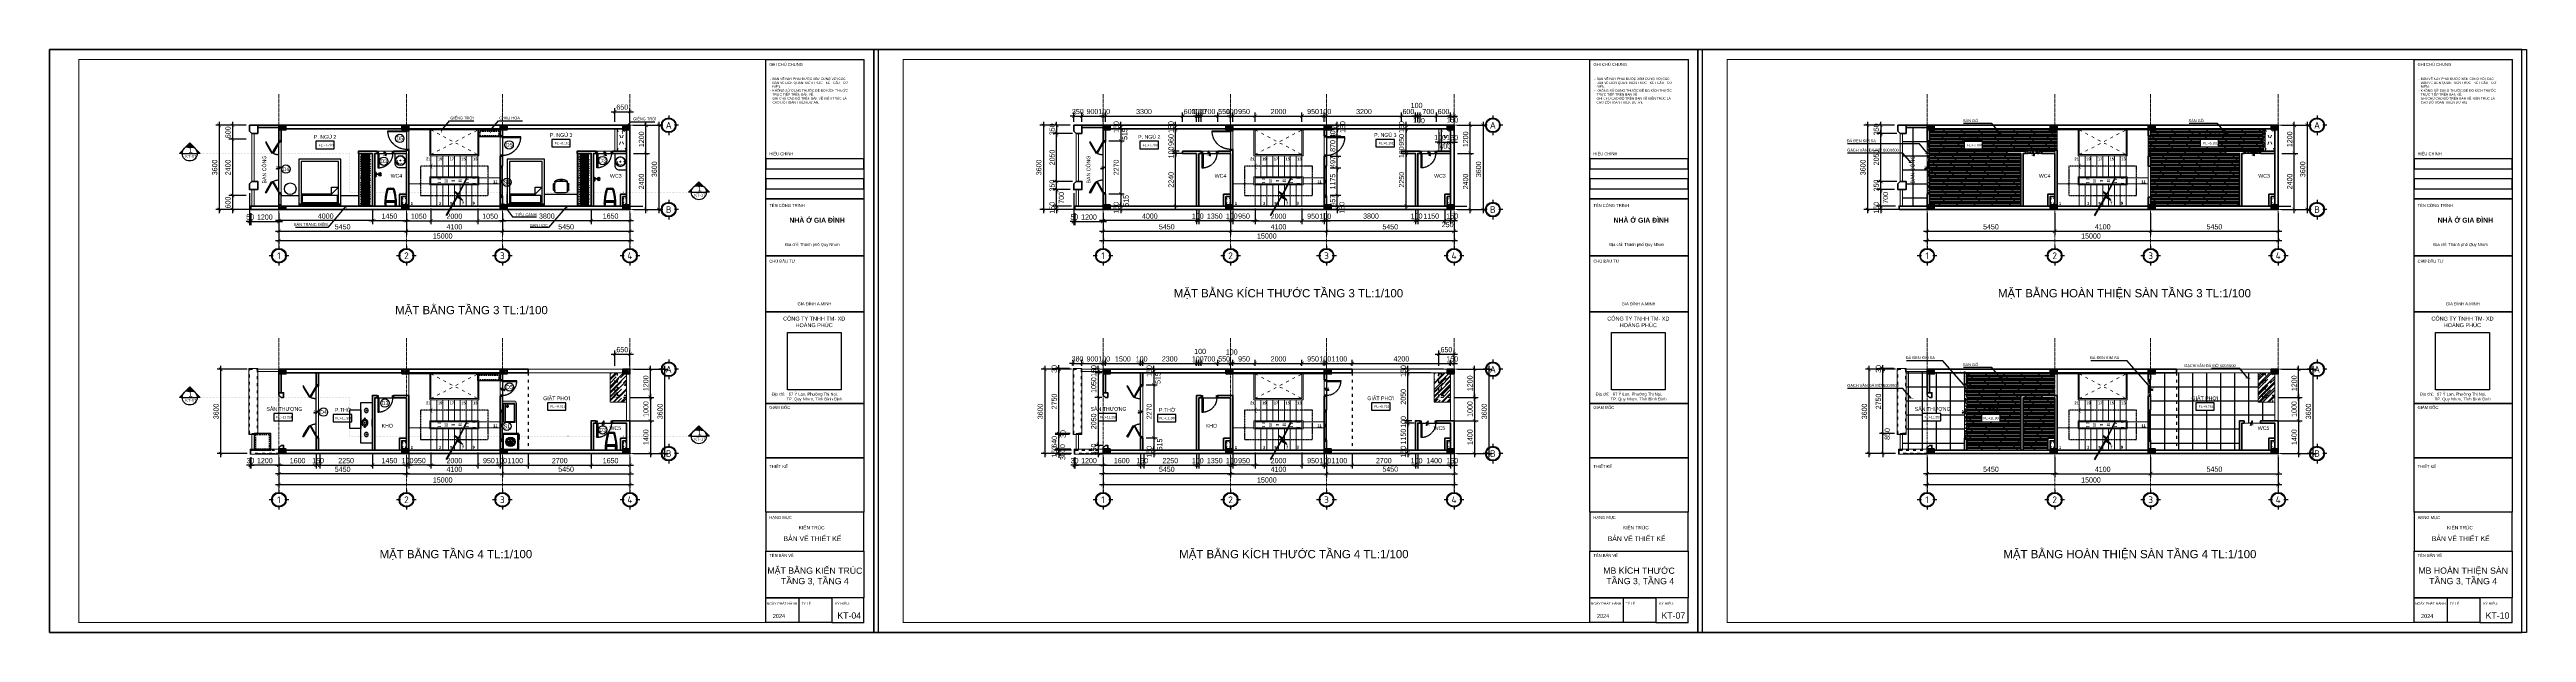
# Model space of a CAD drawing. Header units: inches. Extents: x 236662 to 497023, y -248575 to 81795.
# Drawn here: x 282445 to 388289, y -53308 to -28404 of the extents above; entities that cross this region are included whole.
import ezdxf
from ezdxf.enums import TextEntityAlignment as Align

# ---------------------------------------------------------------- set-up
doc = ezdxf.new("R2010")
doc.units = ezdxf.units.IN
doc.header["$LTSCALE"] = 10
doc.header["$MEASUREMENT"] = 0
doc.set_wipeout_variables(frame=1)
for name, pattern in [('ACAD_ISO03W100', [30, 12, -18]), ('CENTER', [2, 1.25, -0.25, 0.25, -0.25]), ('CENTER2', [1.125, 0.75, -0.125, 0.125, -0.125]), ('DASHED2', [0.375, 0.25, -0.125]), ('DOT2', [0.125, 0, -0.125]), ('HIDDEN', [0.375, 0.25, -0.125])]:
    doc.linetypes.add(name, pattern=pattern)
for name, color, linetype in [('01. HP_TEXT', 9, 'Continuous'), ('04. HP_CUA', 153, 'Continuous'), ('07. HP_KY HIEU', 43, 'Continuous'), ('08. HP_DIM', 118, 'Continuous'), ('10. HP_VAT DUNG 1', 144, 'Continuous'), ('12. HP_NET KHUAT', 25, 'ACAD_ISO03W100'), ('hach', 7, 'Continuous'), ('TEXT', 2, 'Continuous'), ('truc', 2, 'CENTER2')]:
    doc.layers.add(name, color=color, linetype=linetype)
for name, color, linetype, lineweight in [('02. HP_BE TONG', 1, 'Continuous', 35), ('03. HP_TUONG', 2, 'Continuous', 35), ('05. HP_TRUC', 251, 'CENTER', 5), ('06. HP_THAY 1', 134, 'Continuous', 15), ('06. HP_THAY 2', 147, 'Continuous', 13), ('09_HP_HATCH', 8, 'Continuous', 5), ('14. HP_OPENING', 250, 'ACAD_ISO03W100', 5), ('GHICHU', 7, 'Continuous', 9), ('N KHUAT', 8, 'Continuous', 5), ('net-025', 3, 'Continuous', 25)]:
    doc.layers.add(name, color=color, linetype=linetype, lineweight=lineweight)
doc.layers.add('Tpl_Bound', color=1, linetype='Continuous', plot=False)
doc.styles.add('AVO', font='VNI-Avo-Bold.TTF')
doc.styles.add('BAOANNOTE', font='Arial.ttf', dxfattribs={"width": 0.8})
doc.styles.add('ISOCP50', font='ISOCPEUR.TTF')
doc.styles.get("Standard").update_dxf_attribs({"font": 'Arial.ttf'})
doc.styles.add('TA1', font='Arial.ttf')
doc.styles.add('Tahoma', font='Tahoma.ttf')
doc.styles.add('TEXT (none)', font='Arial.ttf')
doc.styles.add('text2', font='VHELVCN.TTF')
doc.styles.add('TEXTS', font='VHELVCN.TTF')
doc.styles.add('TITLE', font='VHELVCN.TTF')
doc.dimstyles.new('AL-100', dxfattribs={"dimtxt": 220, "dimasz": 150, "dimexe": 150, "dimexo": 150, "dimgap": 80, "dimtad": 1, "dimdec": 0, "dimzin": 9, "dimtxsty": 'text2', "dimblk": 'ARCHTICK', "dimcen": 1, "dimdle": 150, "dimclrd": 256, "dimclre": 256, "dimclrt": 7, "dimadec": 0, "dimazin": 0, "dimtfac": 1, "dimtdec": 0, "dimtix": 1, "dimtmove": 2, "dimatfit": 3, "dimldrblk": 'ARCHTICK', "dimfxl": 1, "dimtolj": 1, "dimtzin": 0, "dimlwd": -1, "dimlwe": -1, "dimarcsym": 0})
picture_1 = doc.add_image_def('image1.jpg', size_in_pixel=(1818, 1935))
pattern_1 = [(50, (0, 0), (179.315046, -15.688034), [18.75, -206.25]), (355, (0, 0), (-34.68783, 188.04803), [15, -165]), (100.451444, (14.94, -1.3), (144.62721, 172.36), [15.93505, -175.28553]), (46.1842, (0, 50), (266.81033, -41.37982), [28.125, -309.375]), (96.635635, (22.23, 46.55), (233.66549, 243.52965), [23.90259, -262.92844]), (351.18416, (0, 50), (233.66549, 243.52965), [22.5, -247.5]), (21, (25, 37.5), (149.226763, -100.65472), [18.75, -206.25]), (326, (25, 37.5), (60.82883, 181.28751), [15, -165]), (71.451445, (37.44, 29.11), (210.055594, 80.63279), [15.93505, -175.28553]), (37.5, (0, 0), (3.039964, 83.223463), [0, -163, 0, -167.5, 0, -165.625]), (7.5, (0, 0), (65.767384, 98.602928), [0, -95.5, 0, -159.25, 0, -63.125]), (327.5, (-55.75, 0), (133.455609, -5.638718), [0, -62.5, 0, -195, 0, -258.75]), (317.5, (-80.75, 0), (145.796542, 25.026246), [0, -81.25, 0, -129.5, 0, -183.75])]
pattern_2 = [(0, (0, 0), (0, 62.5), []), (45, (0, 0), (-125, 125), [88.38835, -176.7767])]

# ---------------------------------------------------------------- blocks, each defined once
blk = doc.blocks.new('_ArchTick')
at = {"color": 0, "linetype": 'ByBlock', "const_width": 0.15}
blk.add_lwpolyline([(-0.5, -0.5), (0.5, 0.5)], dxfattribs=at)
blk = doc.blocks.new('*D125')
at = {"layer": '08. HP_DIM', "transparency": 16777216}
for p, q in [((292245, -35389), (292245, -36712)), ((307245, -35389), (307245, -36712)), ((292095, -36562), (307395, -36562))]:
    blk.add_line(p, q, dxfattribs=at)
at = {"layer": 'Defpoints', "color": 0, "transparency": 16777216}
for p in [(292245, -35239), (307245, -35239), (307245, -36562)]:
    blk.add_point(p, dxfattribs=at)
at = {"layer": '08. HP_DIM', "transparency": 16777216, "xscale": 150, "yscale": 150, "zscale": 150, "rotation": 180}
blk.add_blockref('_ArchTick', (292245, -36562), dxfattribs=at)
at = {"layer": '08. HP_DIM', "transparency": 16777216, "xscale": 150, "yscale": 150, "zscale": 150}
blk.add_blockref('_ArchTick', (307245, -36562), dxfattribs=at)
at = {"layer": '08. HP_DIM', "color": 7, "transparency": 16777216, "insert": (299245, -36370), "char_height": 220, "attachment_point": 5, "style": 'text2'}
blk.add_mtext('\\A1;15000', dxfattribs=at)
blk = doc.blocks.new('*D126')
at = {"layer": '08. HP_DIM', "transparency": 16777216}
for p, q in [((296095, -35713), (297845, -35713)), ((296245, -35239), (296245, -35863)), ((297695, -35389), (297695, -35863))]:
    blk.add_line(p, q, dxfattribs=at)
at = {"layer": 'Defpoints', "color": 0, "transparency": 16777216}
for p in [(296245, -35089), (297695, -35239), (297695, -35713)]:
    blk.add_point(p, dxfattribs=at)
at = {"layer": '08. HP_DIM', "transparency": 16777216, "xscale": 150, "yscale": 150, "zscale": 150, "rotation": 180}
blk.add_blockref('_ArchTick', (296245, -35713), dxfattribs=at)
at = {"layer": '08. HP_DIM', "transparency": 16777216, "xscale": 150, "yscale": 150, "zscale": 150}
blk.add_blockref('_ArchTick', (297695, -35713), dxfattribs=at)
at = {"layer": '08. HP_DIM', "color": 7, "transparency": 16777216, "insert": (296970, -35520), "char_height": 220, "attachment_point": 5, "style": 'text2'}
blk.add_mtext('\\A1;1450', dxfattribs=at)
blk = doc.blocks.new('*D127')
at = {"layer": '08. HP_DIM', "transparency": 16777216}
for p, q in [((297545, -35719), (298895, -35719)), ((297695, -35389), (297695, -35869)), ((298745, -35189), (298745, -35869))]:
    blk.add_line(p, q, dxfattribs=at)
at = {"layer": 'Defpoints', "color": 0, "transparency": 16777216}
for p in [(297695, -35239), (298745, -35039), (298745, -35719)]:
    blk.add_point(p, dxfattribs=at)
at = {"layer": '08. HP_DIM', "transparency": 16777216, "xscale": 150, "yscale": 150, "zscale": 150, "rotation": 180}
blk.add_blockref('_ArchTick', (297695, -35719), dxfattribs=at)
at = {"layer": '08. HP_DIM', "transparency": 16777216, "xscale": 150, "yscale": 150, "zscale": 150}
blk.add_blockref('_ArchTick', (298745, -35719), dxfattribs=at)
at = {"layer": '08. HP_DIM', "color": 7, "transparency": 16777216, "insert": (298220, -35526), "char_height": 220, "attachment_point": 5, "style": 'text2'}
blk.add_mtext('\\A1;1050', dxfattribs=at)
blk = doc.blocks.new('*D128')
at = {"layer": '08. HP_DIM', "transparency": 16777216}
for p, q in [((301645, -35713), (305745, -35713)), ((301795, -35389), (301795, -35863)), ((305595, -35239), (305595, -35863))]:
    blk.add_line(p, q, dxfattribs=at)
at = {"layer": 'Defpoints', "color": 0, "transparency": 16777216}
for p in [(301795, -35239), (305595, -35089), (305595, -35713)]:
    blk.add_point(p, dxfattribs=at)
at = {"layer": '08. HP_DIM', "transparency": 16777216, "xscale": 150, "yscale": 150, "zscale": 150, "rotation": 180}
blk.add_blockref('_ArchTick', (301795, -35713), dxfattribs=at)
at = {"layer": '08. HP_DIM', "transparency": 16777216, "xscale": 150, "yscale": 150, "zscale": 150}
blk.add_blockref('_ArchTick', (305595, -35713), dxfattribs=at)
at = {"layer": '08. HP_DIM', "color": 7, "transparency": 16777216, "insert": (303695, -35520), "char_height": 220, "attachment_point": 5, "style": 'text2'}
blk.add_mtext('\\A1;3800', dxfattribs=at)
blk = doc.blocks.new('*D129')
at = {"layer": '08. HP_DIM', "transparency": 16777216}
for p, q in [((301645, -46524), (307395, -46524)), ((301795, -45814), (301795, -46674)), ((307245, -45814), (307245, -46674))]:
    blk.add_line(p, q, dxfattribs=at)
at = {"layer": 'Defpoints', "color": 0, "transparency": 16777216}
for p in [(301795, -45664), (307245, -45664), (307245, -46524)]:
    blk.add_point(p, dxfattribs=at)
at = {"layer": '08. HP_DIM', "transparency": 16777216, "xscale": 150, "yscale": 150, "zscale": 150, "rotation": 180}
blk.add_blockref('_ArchTick', (301795, -46524), dxfattribs=at)
at = {"layer": '08. HP_DIM', "transparency": 16777216, "xscale": 150, "yscale": 150, "zscale": 150}
blk.add_blockref('_ArchTick', (307245, -46524), dxfattribs=at)
at = {"layer": '08. HP_DIM', "color": 7, "transparency": 16777216, "insert": (304520, -46332), "char_height": 220, "attachment_point": 5, "style": 'text2'}
blk.add_mtext('\\A1;5450', dxfattribs=at)
blk = doc.blocks.new('*D130')
at = {"layer": '08. HP_DIM', "transparency": 16777216}
for p, q in [((307395, -44264), (308269, -44264)), ((308119, -44114), (308119, -45814)), ((307395, -45664), (308269, -45664))]:
    blk.add_line(p, q, dxfattribs=at)
at = {"layer": 'Defpoints', "color": 0, "transparency": 16777216}
for p in [(307245, -44264), (307245, -45664), (308119, -45664)]:
    blk.add_point(p, dxfattribs=at)
at = {"layer": '08. HP_DIM', "transparency": 16777216, "xscale": 150, "yscale": 150, "zscale": 150}
for p, rotation in [((308119, -44264), 90), ((308119, -45664), 270)]:
    blk.add_blockref('_ArchTick', p, dxfattribs=dict(at, rotation=rotation))
at = {"layer": '08. HP_DIM', "color": 7, "transparency": 16777216, "insert": (307927, -44964), "char_height": 220, "attachment_point": 5, "rotation": 90, "style": 'text2'}
blk.add_mtext('\\A1;1400', dxfattribs=at)
blk = doc.blocks.new('*D132')
at = {"layer": '08. HP_DIM', "transparency": 16777216}
for p, q in [((292245, -45814), (292245, -47137)), ((307245, -45814), (307245, -47137)), ((292095, -46987), (307395, -46987))]:
    blk.add_line(p, q, dxfattribs=at)
at = {"layer": 'Defpoints', "color": 0, "transparency": 16777216}
for p in [(292245, -45664), (307245, -45664), (307245, -46987)]:
    blk.add_point(p, dxfattribs=at)
at = {"layer": '08. HP_DIM', "transparency": 16777216, "xscale": 150, "yscale": 150, "zscale": 150, "rotation": 180}
blk.add_blockref('_ArchTick', (292245, -46987), dxfattribs=at)
at = {"layer": '08. HP_DIM', "transparency": 16777216, "xscale": 150, "yscale": 150, "zscale": 150}
blk.add_blockref('_ArchTick', (307245, -46987), dxfattribs=at)
at = {"layer": '08. HP_DIM', "color": 7, "transparency": 16777216, "insert": (299245, -46795), "char_height": 220, "attachment_point": 5, "style": 'text2'}
blk.add_mtext('\\A1;15000', dxfattribs=at)
blk = doc.blocks.new('*D133')
at = {"layer": '08. HP_DIM', "transparency": 16777216}
for p, q in [((292395, -46160), (290895, -46160)), ((291045, -45814), (291045, -46310)), ((292245, -45814), (292245, -46310))]:
    blk.add_line(p, q, dxfattribs=at)
at = {"layer": 'Defpoints', "color": 0, "transparency": 16777216}
for p in [(291045, -45664), (291045, -46160), (292245, -45664)]:
    blk.add_point(p, dxfattribs=at)
at = {"layer": '08. HP_DIM', "transparency": 16777216, "xscale": 150, "yscale": 150, "zscale": 150, "rotation": 180}
blk.add_blockref('_ArchTick', (291045, -46160), dxfattribs=at)
at = {"layer": '08. HP_DIM', "transparency": 16777216, "xscale": 150, "yscale": 150, "zscale": 150}
blk.add_blockref('_ArchTick', (292245, -46160), dxfattribs=at)
at = {"layer": '08. HP_DIM', "color": 7, "transparency": 16777216, "insert": (291645, -45967), "char_height": 220, "attachment_point": 5, "style": 'text2'}
blk.add_mtext('\\A1;1200', dxfattribs=at)
blk = doc.blocks.new('grid test1')
at = {"ltscale": 20}
for p, q in [((-260, 0), (-440, 0)), ((0, 440), (0, 260)), ((440, 0), (260, 0)), ((0, -260), (0, -440))]:
    blk.add_line(p, q, dxfattribs=at)
at = {"color": 251, "ltscale": 20, "true_color": 0x636466}
for radius in [330, 300]:
    blk.add_circle((0, 0), radius, dxfattribs=at)
at = {"layer": '01. HP_TEXT', "color": 2, "ltscale": 20, "true_color": 0xf1eb1f, "style": 'ISOCP50'}
blk.add_attdef('GRID', text='', height=300, dxfattribs=at).set_placement((-37, 0), align=Align.MIDDLE_CENTER)
blk = doc.blocks.new('zcsadsdasd3')
at = {"layer": '05. HP_TRUC', "ltscale": 10}
for p, q in [((-15000, 4933), (-15000, -1554)), ((-9550, 4933), (-9550, -1554)), ((-5450, 4933), (-5450, -1554)), ((0, 4933), (0, -1554)), ((-15930, 3600), (1239, 3600)), ((-15930, 0), (1239, 0))]:
    blk.add_line(p, q, dxfattribs=at)
at = {"layer": '07. HP_KY HIEU', "ltscale": 20}
ref = blk.add_blockref('grid test1', (1659, 3600), dxfattribs=dict(at, xscale=0.9555000001564621, yscale=0.9555000001564621, zscale=0.9555000001564621))
ref.add_attrib('GRID', 'A', dxfattribs={"layer": 'TEXT', "ltscale": 20, "height": 287, "style": 'ISOCP50'}).set_placement((1659, 3600), align=Align.MIDDLE_CENTER)
ref = blk.add_blockref('grid test1', (1659, 0), dxfattribs=dict(at, xscale=0.9555000001564621, yscale=0.9555000001564621, zscale=0.9555000001564621))
ref.add_attrib('GRID', 'B', dxfattribs={"layer": 'TEXT', "ltscale": 20, "height": 287, "style": 'ISOCP50'}).set_placement((1659, 0), align=Align.MIDDLE_CENTER)
ref = blk.add_blockref('grid test1', (-15000, -1975), dxfattribs=dict(at, xscale=0.9555000001564621, yscale=0.9555000001564621, zscale=0.9555000001564621))
ref.add_attrib('GRID', '1', dxfattribs={"layer": 'TEXT', "ltscale": 20, "height": 287, "style": 'ISOCP50'}).set_placement((-15000, -1975), align=Align.MIDDLE_CENTER)
ref = blk.add_blockref('grid test1', (-9550, -1975), dxfattribs=dict(at, xscale=0.9555000001564621, yscale=0.9555000001564621, zscale=0.9555000001564621))
ref.add_attrib('GRID', '2', dxfattribs={"layer": 'TEXT', "ltscale": 20, "height": 287, "style": 'ISOCP50'}).set_placement((-9550, -1975), align=Align.MIDDLE_CENTER)
ref = blk.add_blockref('grid test1', (-5450, -1975), dxfattribs=dict(at, xscale=0.9555000001564621, yscale=0.9555000001564621, zscale=0.9555000001564621))
ref.add_attrib('GRID', '3', dxfattribs={"layer": 'TEXT', "ltscale": 20, "height": 287, "style": 'ISOCP50'}).set_placement((-5450, -1975), align=Align.MIDDLE_CENTER)
ref = blk.add_blockref('grid test1', (0, -1975), dxfattribs=dict(at, xscale=0.9555000001564621, yscale=0.9555000001564621, zscale=0.9555000001564621))
ref.add_attrib('GRID', '4', dxfattribs={"layer": 'TEXT', "ltscale": 20, "height": 287, "style": 'ISOCP50'}).set_placement((0, -1975), align=Align.MIDDLE_CENTER)
blk = doc.blocks.new('*D138')
at = {"layer": '08. HP_DIM', "transparency": 16777216}
for p, q in [((296395, -35713), (292095, -35713)), ((292245, -35389), (292245, -35863)), ((296245, -35239), (296245, -35863))]:
    blk.add_line(p, q, dxfattribs=at)
at = {"layer": 'Defpoints', "color": 0, "transparency": 16777216}
for p in [(292245, -35239), (292245, -35713), (296245, -35089)]:
    blk.add_point(p, dxfattribs=at)
at = {"layer": '08. HP_DIM', "transparency": 16777216, "xscale": 150, "yscale": 150, "zscale": 150, "rotation": 180}
blk.add_blockref('_ArchTick', (292245, -35713), dxfattribs=at)
at = {"layer": '08. HP_DIM', "transparency": 16777216, "xscale": 150, "yscale": 150, "zscale": 150}
blk.add_blockref('_ArchTick', (296245, -35713), dxfattribs=at)
at = {"layer": '08. HP_DIM', "color": 7, "transparency": 16777216, "insert": (294245, -35520), "char_height": 220, "attachment_point": 5, "style": 'text2'}
blk.add_mtext('\\A1;4000', dxfattribs=at)
blk = doc.blocks.new('*D139')
at = {"layer": '08. HP_DIM', "transparency": 16777216}
for p, q in [((305445, -35713), (307395, -35713)), ((305595, -35239), (305595, -35863)), ((307245, -35389), (307245, -35863))]:
    blk.add_line(p, q, dxfattribs=at)
at = {"layer": 'Defpoints', "color": 0, "transparency": 16777216}
for p in [(305595, -35089), (307245, -35239), (307245, -35713)]:
    blk.add_point(p, dxfattribs=at)
at = {"layer": '08. HP_DIM', "transparency": 16777216, "xscale": 150, "yscale": 150, "zscale": 150, "rotation": 180}
blk.add_blockref('_ArchTick', (305595, -35713), dxfattribs=at)
at = {"layer": '08. HP_DIM', "transparency": 16777216, "xscale": 150, "yscale": 150, "zscale": 150}
blk.add_blockref('_ArchTick', (307245, -35713), dxfattribs=at)
at = {"layer": '08. HP_DIM', "color": 7, "transparency": 16777216, "insert": (306420, -35520), "char_height": 220, "attachment_point": 5, "style": 'text2'}
blk.add_mtext('\\A1;1650', dxfattribs=at)
blk = doc.blocks.new('*D140')
at = {"layer": '08. HP_DIM', "transparency": 16777216}
for p, q in [((292095, -46160), (293995, -46160)), ((292245, -45814), (292245, -46310)), ((293845, -45664), (293845, -46310))]:
    blk.add_line(p, q, dxfattribs=at)
at = {"layer": 'Defpoints', "color": 0, "transparency": 16777216}
for p in [(292245, -45664), (293845, -45514), (293845, -46160)]:
    blk.add_point(p, dxfattribs=at)
at = {"layer": '08. HP_DIM', "transparency": 16777216, "xscale": 150, "yscale": 150, "zscale": 150, "rotation": 180}
blk.add_blockref('_ArchTick', (292245, -46160), dxfattribs=at)
at = {"layer": '08. HP_DIM', "transparency": 16777216, "xscale": 150, "yscale": 150, "zscale": 150}
blk.add_blockref('_ArchTick', (293845, -46160), dxfattribs=at)
at = {"layer": '08. HP_DIM', "color": 7, "transparency": 16777216, "insert": (293045, -45967), "char_height": 220, "attachment_point": 5, "style": 'text2'}
blk.add_mtext('\\A1;1600', dxfattribs=at)
blk = doc.blocks.new('*D141')
at = {"layer": '08. HP_DIM', "transparency": 16777216}
for p, q in [((293845, -46160), (296395, -46160)), ((293995, -45664), (293995, -46310)), ((296245, -45664), (296245, -46310))]:
    blk.add_line(p, q, dxfattribs=at)
at = {"layer": 'Defpoints', "color": 0, "transparency": 16777216}
for p in [(293995, -45514), (296245, -45514), (296245, -46160)]:
    blk.add_point(p, dxfattribs=at)
at = {"layer": '08. HP_DIM', "transparency": 16777216, "xscale": 150, "yscale": 150, "zscale": 150, "rotation": 180}
blk.add_blockref('_ArchTick', (293995, -46160), dxfattribs=at)
at = {"layer": '08. HP_DIM', "transparency": 16777216, "xscale": 150, "yscale": 150, "zscale": 150}
blk.add_blockref('_ArchTick', (296245, -46160), dxfattribs=at)
at = {"layer": '08. HP_DIM', "color": 7, "transparency": 16777216, "insert": (295120, -45967), "char_height": 220, "attachment_point": 5, "style": 'text2'}
blk.add_mtext('\\A1;2250', dxfattribs=at)
blk = doc.blocks.new('*D142')
at = {"layer": '08. HP_DIM', "transparency": 16777216}
for p, q in [((296095, -46160), (297845, -46160)), ((296245, -45664), (296245, -46310)), ((297695, -45814), (297695, -46310))]:
    blk.add_line(p, q, dxfattribs=at)
at = {"layer": 'Defpoints', "color": 0, "transparency": 16777216}
for p in [(296245, -45514), (297695, -45664), (297695, -46160)]:
    blk.add_point(p, dxfattribs=at)
at = {"layer": '08. HP_DIM', "transparency": 16777216, "xscale": 150, "yscale": 150, "zscale": 150, "rotation": 180}
blk.add_blockref('_ArchTick', (296245, -46160), dxfattribs=at)
at = {"layer": '08. HP_DIM', "transparency": 16777216, "xscale": 150, "yscale": 150, "zscale": 150}
blk.add_blockref('_ArchTick', (297695, -46160), dxfattribs=at)
at = {"layer": '08. HP_DIM', "color": 7, "transparency": 16777216, "insert": (296970, -45967), "char_height": 220, "attachment_point": 5, "style": 'text2'}
blk.add_mtext('\\A1;1450', dxfattribs=at)
blk = doc.blocks.new('*D143')
at = {"layer": '08. HP_DIM', "transparency": 16777216}
for p, q in [((297695, -46160), (297545, -46160)), ((297695, -45814), (297695, -46310)), ((297695, -46160), (297795, -46160)), ((297795, -45814), (297795, -46310)), ((297795, -46160), (297945, -46160))]:
    blk.add_line(p, q, dxfattribs=at)
at = {"layer": 'Defpoints', "color": 0, "transparency": 16777216}
for p in [(297695, -45664), (297795, -45664), (297795, -46160)]:
    blk.add_point(p, dxfattribs=at)
at = {"layer": '08. HP_DIM', "transparency": 16777216, "xscale": 150, "yscale": 150, "zscale": 150}
blk.add_blockref('_ArchTick', (297695, -46160), dxfattribs=at)
at = {"layer": '08. HP_DIM', "transparency": 16777216, "xscale": 150, "yscale": 150, "zscale": 150, "rotation": 180}
blk.add_blockref('_ArchTick', (297795, -46160), dxfattribs=at)
at = {"layer": '08. HP_DIM', "color": 7, "transparency": 16777216, "insert": (297745, -45967), "char_height": 220, "attachment_point": 5, "style": 'text2'}
blk.add_mtext('\\A1;100', dxfattribs=at)
blk = doc.blocks.new('*D144')
at = {"layer": '08. HP_DIM', "transparency": 16777216}
for p, q in [((301645, -46160), (303045, -46160)), ((301795, -45814), (301795, -46310)), ((302895, -45664), (302895, -46310))]:
    blk.add_line(p, q, dxfattribs=at)
at = {"layer": 'Defpoints', "color": 0, "transparency": 16777216}
for p in [(301795, -45664), (302895, -45514), (302895, -46160)]:
    blk.add_point(p, dxfattribs=at)
at = {"layer": '08. HP_DIM', "transparency": 16777216, "xscale": 150, "yscale": 150, "zscale": 150, "rotation": 180}
blk.add_blockref('_ArchTick', (301795, -46160), dxfattribs=at)
at = {"layer": '08. HP_DIM', "transparency": 16777216, "xscale": 150, "yscale": 150, "zscale": 150}
blk.add_blockref('_ArchTick', (302895, -46160), dxfattribs=at)
at = {"layer": '08. HP_DIM', "color": 7, "transparency": 16777216, "insert": (302345, -45967), "char_height": 220, "attachment_point": 5, "style": 'text2'}
blk.add_mtext('\\A1;1100', dxfattribs=at)
blk = doc.blocks.new('*D145')
at = {"layer": '08. HP_DIM', "transparency": 16777216}
for p, q in [((305445, -46160), (307395, -46160)), ((305595, -45664), (305595, -46310)), ((307245, -45814), (307245, -46310))]:
    blk.add_line(p, q, dxfattribs=at)
at = {"layer": 'Defpoints', "color": 0, "transparency": 16777216}
for p in [(305595, -45514), (307245, -45664), (307245, -46160)]:
    blk.add_point(p, dxfattribs=at)
at = {"layer": '08. HP_DIM', "transparency": 16777216, "xscale": 150, "yscale": 150, "zscale": 150, "rotation": 180}
blk.add_blockref('_ArchTick', (305595, -46160), dxfattribs=at)
at = {"layer": '08. HP_DIM', "transparency": 16777216, "xscale": 150, "yscale": 150, "zscale": 150}
blk.add_blockref('_ArchTick', (307245, -46160), dxfattribs=at)
at = {"layer": '08. HP_DIM', "color": 7, "transparency": 16777216, "insert": (306420, -45967), "char_height": 220, "attachment_point": 5, "style": 'text2'}
blk.add_mtext('\\A1;1650', dxfattribs=at)
blk = doc.blocks.new('*D131')
at = {"layer": '08. HP_DIM', "transparency": 16777216}
for p, q in [((307395, -42064), (308269, -42064)), ((308119, -43414), (308119, -41914)), ((307245, -43264), (308269, -43264))]:
    blk.add_line(p, q, dxfattribs=at)
at = {"layer": 'Defpoints', "color": 0, "transparency": 16777216}
for p in [(307245, -42064), (308119, -42064), (307095, -43264)]:
    blk.add_point(p, dxfattribs=at)
at = {"layer": '08. HP_DIM', "transparency": 16777216, "xscale": 150, "yscale": 150, "zscale": 150}
for p, rotation in [((308119, -42064), 90), ((308119, -43264), 270)]:
    blk.add_blockref('_ArchTick', p, dxfattribs=dict(at, rotation=rotation))
at = {"layer": '08. HP_DIM', "color": 7, "transparency": 16777216, "insert": (307927, -42664), "char_height": 220, "attachment_point": 5, "rotation": 90, "style": 'text2'}
blk.add_mtext('\\A1;1200', dxfattribs=at)
blk = doc.blocks.new('*D146')
at = {"layer": '08. HP_DIM', "transparency": 16777216}
for p, q in [((298595, -46160), (300895, -46160)), ((298745, -45614), (298745, -46310)), ((300745, -45614), (300745, -46310))]:
    blk.add_line(p, q, dxfattribs=at)
at = {"layer": 'Defpoints', "color": 0, "transparency": 16777216}
for p in [(298745, -45464), (300745, -45464), (300745, -46160)]:
    blk.add_point(p, dxfattribs=at)
at = {"layer": '08. HP_DIM', "transparency": 16777216, "xscale": 150, "yscale": 150, "zscale": 150, "rotation": 180}
blk.add_blockref('_ArchTick', (298745, -46160), dxfattribs=at)
at = {"layer": '08. HP_DIM', "transparency": 16777216, "xscale": 150, "yscale": 150, "zscale": 150}
blk.add_blockref('_ArchTick', (300745, -46160), dxfattribs=at)
at = {"layer": '08. HP_DIM', "color": 7, "transparency": 16777216, "insert": (299745, -45967), "char_height": 220, "attachment_point": 5, "style": 'text2'}
blk.add_mtext('\\A1;2000', dxfattribs=at)
blk = doc.blocks.new('*D147')
at = {"layer": '08. HP_DIM', "transparency": 16777216}
for p, q in [((301695, -46160), (301545, -46160)), ((301695, -45814), (301695, -46310)), ((301695, -46160), (301795, -46160)), ((301795, -45814), (301795, -46310)), ((301795, -46160), (301945, -46160))]:
    blk.add_line(p, q, dxfattribs=at)
at = {"layer": 'Defpoints', "color": 0, "transparency": 16777216}
for p in [(301695, -45664), (301795, -45664), (301795, -46160)]:
    blk.add_point(p, dxfattribs=at)
at = {"layer": '08. HP_DIM', "transparency": 16777216, "xscale": 150, "yscale": 150, "zscale": 150}
blk.add_blockref('_ArchTick', (301695, -46160), dxfattribs=at)
at = {"layer": '08. HP_DIM', "transparency": 16777216, "xscale": 150, "yscale": 150, "zscale": 150, "rotation": 180}
blk.add_blockref('_ArchTick', (301795, -46160), dxfattribs=at)
at = {"layer": '08. HP_DIM', "color": 7, "transparency": 16777216, "insert": (301745, -45967), "char_height": 220, "attachment_point": 5, "style": 'text2'}
blk.add_mtext('\\A1;100', dxfattribs=at)
blk = doc.blocks.new('*D148')
at = {"layer": '08. HP_DIM', "transparency": 16777216}
for p, q in [((298595, -35719), (300895, -35719)), ((298745, -35189), (298745, -35869)), ((300745, -35189), (300745, -35869))]:
    blk.add_line(p, q, dxfattribs=at)
at = {"layer": 'Defpoints', "color": 0, "transparency": 16777216}
for p in [(298745, -35039), (300745, -35039), (300745, -35719)]:
    blk.add_point(p, dxfattribs=at)
at = {"layer": '08. HP_DIM', "transparency": 16777216, "xscale": 150, "yscale": 150, "zscale": 150, "rotation": 180}
blk.add_blockref('_ArchTick', (298745, -35719), dxfattribs=at)
at = {"layer": '08. HP_DIM', "transparency": 16777216, "xscale": 150, "yscale": 150, "zscale": 150}
blk.add_blockref('_ArchTick', (300745, -35719), dxfattribs=at)
at = {"layer": '08. HP_DIM', "color": 7, "transparency": 16777216, "insert": (299745, -35526), "char_height": 220, "attachment_point": 5, "style": 'text2'}
blk.add_mtext('\\A1;2000', dxfattribs=at)
blk = doc.blocks.new('*D134')
at = {"layer": '08. HP_DIM', "transparency": 16777216}
for p, q in [((307931, -35389), (307931, -32689)), ((307395, -32839), (308081, -32839)), ((307395, -35239), (308081, -35239))]:
    blk.add_line(p, q, dxfattribs=at)
at = {"layer": 'Defpoints', "color": 0, "transparency": 16777216}
for p in [(307245, -32839), (307931, -32839), (307245, -35239)]:
    blk.add_point(p, dxfattribs=at)
at = {"layer": '08. HP_DIM', "transparency": 16777216, "xscale": 150, "yscale": 150, "zscale": 150}
for p, rotation in [((307931, -32839), 90), ((307931, -35239), 270)]:
    blk.add_blockref('_ArchTick', p, dxfattribs=dict(at, rotation=rotation))
at = {"layer": '08. HP_DIM', "color": 7, "transparency": 16777216, "insert": (307738, -34039), "char_height": 220, "attachment_point": 5, "rotation": 90, "style": 'text2'}
blk.add_mtext('\\A1;2400', dxfattribs=at)
blk = doc.blocks.new('*D135')
at = {"layer": '08. HP_DIM', "transparency": 16777216}
for p, q in [((307395, -31639), (308081, -31639)), ((307931, -32989), (307931, -31489)), ((307395, -32839), (308081, -32839))]:
    blk.add_line(p, q, dxfattribs=at)
at = {"layer": 'Defpoints', "color": 0, "transparency": 16777216}
for p in [(307245, -31639), (307931, -31639), (307245, -32839)]:
    blk.add_point(p, dxfattribs=at)
at = {"layer": '08. HP_DIM', "transparency": 16777216, "xscale": 150, "yscale": 150, "zscale": 150}
for p, rotation in [((307931, -31639), 90), ((307931, -32839), 270)]:
    blk.add_blockref('_ArchTick', p, dxfattribs=dict(at, rotation=rotation))
at = {"layer": '08. HP_DIM', "color": 7, "transparency": 16777216, "insert": (307738, -32239), "char_height": 220, "attachment_point": 5, "rotation": 90, "style": 'text2'}
blk.add_mtext('\\A1;1200', dxfattribs=at)
blk = doc.blocks.new('*D149')
at = {"layer": '08. HP_DIM', "transparency": 16777216}
for p, q in [((307245, -43264), (308269, -43264)), ((308119, -43114), (308119, -44414)), ((307245, -44264), (308269, -44264))]:
    blk.add_line(p, q, dxfattribs=at)
at = {"layer": 'Defpoints', "color": 0, "transparency": 16777216}
for p in [(307095, -43264), (307095, -44264), (308119, -44264)]:
    blk.add_point(p, dxfattribs=at)
at = {"layer": '08. HP_DIM', "transparency": 16777216, "xscale": 150, "yscale": 150, "zscale": 150}
for p, rotation in [((308119, -43264), 90), ((308119, -44264), 270)]:
    blk.add_blockref('_ArchTick', p, dxfattribs=dict(at, rotation=rotation))
at = {"layer": '08. HP_DIM', "color": 7, "transparency": 16777216, "insert": (307927, -43764), "char_height": 220, "attachment_point": 5, "rotation": 90, "style": 'text2'}
blk.add_mtext('\\A1;1000', dxfattribs=at)
blk = doc.blocks.new('*D136')
at = {"layer": '08. HP_DIM', "transparency": 16777216}
for p, q in [((306445, -31060), (307395, -31060)), ((306595, -31489), (306595, -30910)), ((307245, -31489), (307245, -30910))]:
    blk.add_line(p, q, dxfattribs=at)
at = {"layer": 'Defpoints', "color": 0, "transparency": 16777216}
for p in [(306595, -31639), (307245, -31060), (307245, -31639)]:
    blk.add_point(p, dxfattribs=at)
at = {"layer": '08. HP_DIM', "transparency": 16777216, "xscale": 150, "yscale": 150, "zscale": 150, "rotation": 180}
blk.add_blockref('_ArchTick', (306595, -31060), dxfattribs=at)
at = {"layer": '08. HP_DIM', "transparency": 16777216, "xscale": 150, "yscale": 150, "zscale": 150}
blk.add_blockref('_ArchTick', (307245, -31060), dxfattribs=at)
at = {"layer": '08. HP_DIM', "color": 7, "transparency": 16777216, "insert": (306920, -30867), "char_height": 220, "attachment_point": 5, "style": 'text2'}
blk.add_mtext('\\A1;650', dxfattribs=at)
blk = doc.blocks.new('*D150')
at = {"layer": '08. HP_DIM', "transparency": 16777216}
for p, q in [((306595, -41914), (306595, -41268)), ((307245, -41914), (307245, -41268)), ((306445, -41418), (307395, -41418))]:
    blk.add_line(p, q, dxfattribs=at)
at = {"layer": 'Defpoints', "color": 0, "transparency": 16777216}
for p in [(306595, -42064), (307245, -41418), (307245, -42064)]:
    blk.add_point(p, dxfattribs=at)
at = {"layer": '08. HP_DIM', "transparency": 16777216, "xscale": 150, "yscale": 150, "zscale": 150, "rotation": 180}
blk.add_blockref('_ArchTick', (306595, -41418), dxfattribs=at)
at = {"layer": '08. HP_DIM', "transparency": 16777216, "xscale": 150, "yscale": 150, "zscale": 150}
blk.add_blockref('_ArchTick', (307245, -41418), dxfattribs=at)
at = {"layer": '08. HP_DIM', "color": 7, "transparency": 16777216, "insert": (306920, -41226), "char_height": 220, "attachment_point": 5, "style": 'text2'}
blk.add_mtext('\\A1;650', dxfattribs=at)
blk = doc.blocks.new('*D137')
at = {"layer": '08. HP_DIM', "transparency": 16777216}
for p, q in [((293845, -46160), (293695, -46160)), ((293845, -45664), (293845, -46310)), ((293995, -46160), (293845, -46160)), ((293995, -45664), (293995, -46310)), ((293995, -46160), (294145, -46160))]:
    blk.add_line(p, q, dxfattribs=at)
at = {"layer": 'Defpoints', "color": 0, "transparency": 16777216}
for p in [(293845, -45514), (293845, -46160), (293995, -45514)]:
    blk.add_point(p, dxfattribs=at)
at = {"layer": '08. HP_DIM', "transparency": 16777216, "xscale": 150, "yscale": 150, "zscale": 150}
blk.add_blockref('_ArchTick', (293845, -46160), dxfattribs=at)
at = {"layer": '08. HP_DIM', "transparency": 16777216, "xscale": 150, "yscale": 150, "zscale": 150, "rotation": 180}
blk.add_blockref('_ArchTick', (293995, -46160), dxfattribs=at)
at = {"layer": '08. HP_DIM', "color": 7, "transparency": 16777216, "insert": (293920, -45967), "char_height": 220, "attachment_point": 5, "style": 'text2'}
blk.add_mtext('\\A1;150', dxfattribs=at)
blk = doc.blocks.new('*D151')
at = {"layer": '08. HP_DIM', "transparency": 16777216}
for p, q in [((300595, -35719), (301945, -35719)), ((300745, -35189), (300745, -35869)), ((301795, -35389), (301795, -35869))]:
    blk.add_line(p, q, dxfattribs=at)
at = {"layer": 'Defpoints', "color": 0, "transparency": 16777216}
for p in [(300745, -35039), (301795, -35239), (301795, -35719)]:
    blk.add_point(p, dxfattribs=at)
at = {"layer": '08. HP_DIM', "transparency": 16777216, "xscale": 150, "yscale": 150, "zscale": 150, "rotation": 180}
blk.add_blockref('_ArchTick', (300745, -35719), dxfattribs=at)
at = {"layer": '08. HP_DIM', "transparency": 16777216, "xscale": 150, "yscale": 150, "zscale": 150}
blk.add_blockref('_ArchTick', (301795, -35719), dxfattribs=at)
at = {"layer": '08. HP_DIM', "color": 7, "transparency": 16777216, "insert": (301270, -35526), "char_height": 220, "attachment_point": 5, "style": 'text2'}
blk.add_mtext('\\A1;1050', dxfattribs=at)
blk = doc.blocks.new('*D177')
at = {"layer": '08. HP_DIM', "transparency": 16777216}
for p, q in [((290895, -42064), (289604, -42064)), ((289754, -41914), (289754, -45814)), ((290895, -45664), (289604, -45664))]:
    blk.add_line(p, q, dxfattribs=at)
at = {"layer": 'Defpoints', "color": 0, "transparency": 16777216}
for p in [(291045, -42064, 6), (289754, -45664), (291045, -45664, 6)]:
    blk.add_point(p, dxfattribs=at)
at = {"layer": '08. HP_DIM', "transparency": 16777216, "xscale": 150, "yscale": 150, "zscale": 150}
for p, rotation in [((289754, -42064), 90), ((289754, -45664), 270)]:
    blk.add_blockref('_ArchTick', p, dxfattribs=dict(at, rotation=rotation))
at = {"layer": '08. HP_DIM', "color": 7, "transparency": 16777216, "insert": (289562, -43864), "char_height": 220, "attachment_point": 5, "rotation": 90, "style": 'text2'}
blk.add_mtext('\\A1;3600', dxfattribs=at)
blk = doc.blocks.new('KHUNG TEN A-3')
at = {"layer": '01. HP_TEXT'}
for points in [[(365, 221), (365, 292), (415, 292), (415, 221)], [(365, 241.4), (365, 236.3), (415, 236.3), (415, 241.4)], [(365, 231.2), (365, 236.3), (415, 236.3), (415, 231.2)], [(365, 231.2), (365, 226.1), (415, 226.1), (415, 231.2)], [(365, 221), (365, 226.1), (415, 226.1), (415, 221)], [(365, 191.9), (365, 221), (415, 221), (415, 191.9)], [(365, 163.3), (365, 191.9), (415, 191.9), (415, 163.3)], [(365, 116.7), (365, 163.3), (415, 163.3), (415, 116.7)], [(365, 89), (365, 116.7), (415, 116.7), (415, 89)], [(365, 61.3), (365, 89), (415, 89), (415, 61.3)], [(365, 61.3), (365, 41.5), (415, 41.5), (415, 61.3)], [(365, 17.6), (365, 41.5), (415, 41.5), (415, 17.6)], [(365, 5), (365, 17.6), (398.6, 17.6), (398.6, 5)], [(398.6, 5), (382.1, 5), (382.1, 17.6), (398.6, 17.6)], [(398.6, 5), (415, 5), (415, 17.6), (398.6, 17.6)]]:
    blk.add_lwpolyline(points, close=True, dxfattribs=at)
at = {"layer": '02. HP_BE TONG', "color": 1, "const_width": 0.5}
blk.add_lwpolyline([(15, 5), (415, 5), (415, 292), (15, 292)], close=True, dxfattribs=at)
at = {"layer": '06. HP_THAY 1'}
blk.add_lwpolyline([(0, 297), (420, 297), (420, 0), (0, 0)], close=True, dxfattribs=at)
at = {"layer": 'Defpoints'}
blk.add_lwpolyline([(0, 0), (420, 0), (420, 297), (0, 297)], close=True, dxfattribs=at)
at = {"layer": '01. HP_TEXT', "color": 7, "style": 'TA1'}
for s, height, p in [('GHI CHÚ CHUNG', 1.5, (366.8, 288.7)), ('HIỆU CHỈNH', 1.5, (366.8, 243.1)), ('TÊN CÔNG TRÌNH', 1.5, (366.8, 216.8)), ('CHỦ ĐẦU TƯ', 1.5, (366.8, 188.4)), ('GIÁM ĐỐC', 1.5, (366.8, 113.9)), ('THIẾT KẾ', 1.5, (366.8, 83.8)), ('HẠNG MỤC', 1.5, (366.8, 57.8)), ('TÊN BẢN VẼ', 1.5, (366.8, 38.5)), ('NGÀY PHÁT HÀNH', 1.25, (365.5, 14.1)), ('TỶ LỆ', 1.25, (383.2, 14.1)), ('KÝ HIỆU:', 1.25, (400.3, 14.1)), ('2024', 2, (368.6, 7.4))]:
    blk.add_text(s, height=height, dxfattribs=at).set_placement(p)
at = {"layer": '01. HP_TEXT', "style": 'TA1'}
for s, height, p in [('KIẾN TRÚC', 1.75, (388.4, 53.4)), ('BẢN VẼ THIẾT KẾ', 2.5, (388.8, 47.8))]:
    blk.add_text(s, height=height, dxfattribs=at).set_placement(p, align=Align.MIDDLE_CENTER)
at = {"layer": '01. HP_TEXT', "attachment_point": 1}
for s, width, gutter_width, heights, insert, char_height, style in [('\\pi-1.2,l2.4,t2.4,4.8;-^IBẢN VẼ NÀY PHẢI ĐƯỢC XEM CÙNG VỚI CÁC \\P\\pi0,t4.8;BẢN VẼ LIÊN QUAN: KIẾN TRÚC - KẾT CẤU - CƠ \\PĐIỆN.\\P\\pi-1.2,t2.4,4.8;-^IKHÔNG SỬ DỤNG THƯỚC ĐỂ ĐO KÍCH THƯỚC \\P\\pi0,t4.8;TRỰC TIẾP TRÊN BẢN VẼ.\\P\\pi-1.2,t2.4,4.8;-^IGHI CHÚ CAO ĐỘ TRÊN BẢN VẼ KIẾN TRÚC LÀ \\P\\pi0,t4.8;CAO ĐỘ HOÀN THIỆN DỰ ÁN.', 42.633, 2.41, [32.4], (366, 282.7), 1.2, 'TEXT (none)'), ('\\pi10.25739;{\\fArial|b1|i0|c0|p34;NHÀ Ở GIA ĐÌNH}', 48.19, 0.0339, [17.7], (366.8, 211.3), 2.5, 'TA1'), ('\\pxi4.78245;CÔNG TY TNHH TM- XD \\P\\pi5.60885;      HOÀNG PHÚC', 53.457, 0.0255, [0], (364.3, 160.9), 2, 'TA1')]:
    blk.add_mtext_dynamic_manual_height_columns(s, width=width, gutter_width=gutter_width, heights=heights, dxfattribs=dict(at, insert=insert, char_height=char_height, style=style))
at = {"layer": '01. HP_TEXT', "color": 7, "char_height": 1.5, "attachment_point": 1, "style": 'TA1'}
for s, width, insert in [('\\A1;\\pxi-0.29899,l2,t4.70101,11.70101;Địa chỉ: Thành phố Quy Nhơn', 34.851, (372.3, 198.4)), ('\\A1;\\pxi-1,l2,t4,11;GIA ĐÌNH A.MINH', 42.633, (379.7, 168.2)), ('\\A1;\\pxi-0.01954,l2,t4.98046,11.98046;Địa chỉ:   67 Ỷ Lan, Phường Thị Nại, \\P             TP. Quy Nhơn, Tỉnh Bình Định ', 49.551, (365, 122.2))]:
    blk.add_mtext_dynamic_manual_height_columns(s, width=width, gutter_width=2.41, heights=[62.4], dxfattribs=dict(at, insert=insert))
image = blk.add_image(picture_1, insert=(376, 123.7), size_in_units=(27.4, 29.2))
image.dxf.flags = 7
blk = doc.blocks.new('*D294')
at = {"layer": '08. HP_DIM', "transparency": 16777216}
for p, q in [((290995, -34539), (290995, -35904)), ((290995, -35754), (290845, -35754)), ((291045, -35754), (290995, -35754)), ((291045, -35389), (291045, -35904)), ((291045, -35754), (291195, -35754))]:
    blk.add_line(p, q, dxfattribs=at)
at = {"layer": 'Defpoints', "color": 0, "transparency": 16777216}
for p in [(290995, -34389, 6), (290995, -35754), (291045, -35239, 6)]:
    blk.add_point(p, dxfattribs=at)
at = {"layer": '08. HP_DIM', "transparency": 16777216, "xscale": 150, "yscale": 150, "zscale": 150}
blk.add_blockref('_ArchTick', (290995, -35754), dxfattribs=at)
at = {"layer": '08. HP_DIM', "transparency": 16777216, "xscale": 150, "yscale": 150, "zscale": 150, "rotation": 180}
blk.add_blockref('_ArchTick', (291045, -35754), dxfattribs=at)
at = {"layer": '08. HP_DIM', "color": 7, "transparency": 16777216, "insert": (291020, -35562), "char_height": 220, "attachment_point": 5, "style": 'text2'}
blk.add_mtext('\\A1;50', dxfattribs=at)
blk = doc.blocks.new('*D295')
at = {"layer": '08. HP_DIM', "transparency": 16777216}
for p, q in [((290895, -35754), (292395, -35754)), ((291045, -35389), (291045, -35904)), ((292245, -35389), (292245, -35904))]:
    blk.add_line(p, q, dxfattribs=at)
at = {"layer": 'Defpoints', "color": 0, "transparency": 16777216}
for p in [(291045, -35239), (292245, -35239), (292245, -35754)]:
    blk.add_point(p, dxfattribs=at)
at = {"layer": '08. HP_DIM', "transparency": 16777216, "xscale": 150, "yscale": 150, "zscale": 150, "rotation": 180}
blk.add_blockref('_ArchTick', (291045, -35754), dxfattribs=at)
at = {"layer": '08. HP_DIM', "transparency": 16777216, "xscale": 150, "yscale": 150, "zscale": 150}
blk.add_blockref('_ArchTick', (292245, -35754), dxfattribs=at)
at = {"layer": '08. HP_DIM', "color": 7, "transparency": 16777216, "insert": (291645, -35562), "char_height": 220, "attachment_point": 5, "style": 'text2'}
blk.add_mtext('\\A1;1200', dxfattribs=at)
blk = doc.blocks.new('*D296')
at = {"layer": '08. HP_DIM', "transparency": 16777216}
for p, q in [((290845, -31639), (290113, -31639)), ((290263, -31489), (290263, -32389)), ((290845, -32239), (290113, -32239))]:
    blk.add_line(p, q, dxfattribs=at)
at = {"layer": 'Defpoints', "color": 0, "transparency": 16777216}
for p in [(290995, -31639, 6), (290263, -32239), (290995, -32239, 6)]:
    blk.add_point(p, dxfattribs=at)
at = {"layer": '08. HP_DIM', "transparency": 16777216, "xscale": 150, "yscale": 150, "zscale": 150}
for p, rotation in [((290263, -31639), 90), ((290263, -32239), 270)]:
    blk.add_blockref('_ArchTick', p, dxfattribs=dict(at, rotation=rotation))
at = {"layer": '08. HP_DIM', "color": 7, "transparency": 16777216, "insert": (290071, -31939), "char_height": 220, "attachment_point": 5, "rotation": 90, "style": 'text2'}
blk.add_mtext('\\A1;600', dxfattribs=at)
blk = doc.blocks.new('*D297')
at = {"layer": '08. HP_DIM', "transparency": 16777216}
for p, q in [((290845, -32239), (290113, -32239)), ((290263, -32089), (290263, -34789)), ((290845, -34639), (290113, -34639))]:
    blk.add_line(p, q, dxfattribs=at)
at = {"layer": 'Defpoints', "color": 0, "transparency": 16777216}
for p in [(290995, -32239, 6), (290263, -34639), (290995, -34639, 6)]:
    blk.add_point(p, dxfattribs=at)
at = {"layer": '08. HP_DIM', "transparency": 16777216, "xscale": 150, "yscale": 150, "zscale": 150}
for p, rotation in [((290263, -32239), 90), ((290263, -34639), 270)]:
    blk.add_blockref('_ArchTick', p, dxfattribs=dict(at, rotation=rotation))
at = {"layer": '08. HP_DIM', "color": 7, "transparency": 16777216, "insert": (290071, -33439), "char_height": 220, "attachment_point": 5, "rotation": 90, "style": 'text2'}
blk.add_mtext('\\A1;2400', dxfattribs=at)
blk = doc.blocks.new('*D298')
at = {"layer": '08. HP_DIM', "transparency": 16777216}
for p, q in [((290845, -34639), (290113, -34639)), ((290263, -34489), (290263, -35389)), ((290845, -35239), (290113, -35239))]:
    blk.add_line(p, q, dxfattribs=at)
at = {"layer": 'Defpoints', "color": 0, "transparency": 16777216}
for p in [(290995, -34639, 6), (290263, -35239), (290995, -35239, 6)]:
    blk.add_point(p, dxfattribs=at)
at = {"layer": '08. HP_DIM', "transparency": 16777216, "xscale": 150, "yscale": 150, "zscale": 150}
for p, rotation in [((290263, -34639), 90), ((290263, -35239), 270)]:
    blk.add_blockref('_ArchTick', p, dxfattribs=dict(at, rotation=rotation))
at = {"layer": '08. HP_DIM', "color": 7, "transparency": 16777216, "insert": (290071, -34939), "char_height": 220, "attachment_point": 5, "rotation": 90, "style": 'text2'}
blk.add_mtext('\\A1;600', dxfattribs=at)
blk = doc.blocks.new('*D299')
at = {"layer": '08. HP_DIM', "transparency": 16777216}
for p, q in [((291015, -46160), (290865, -46160)), ((291015, -45844), (291015, -46310)), ((291045, -46160), (291015, -46160)), ((291045, -45814), (291045, -46310)), ((291045, -46160), (291195, -46160))]:
    blk.add_line(p, q, dxfattribs=at)
at = {"layer": 'Defpoints', "color": 0, "transparency": 16777216}
for p in [(291015, -45694), (291015, -46160), (291045, -45664)]:
    blk.add_point(p, dxfattribs=at)
at = {"layer": '08. HP_DIM', "transparency": 16777216, "xscale": 150, "yscale": 150, "zscale": 150}
blk.add_blockref('_ArchTick', (291015, -46160), dxfattribs=at)
at = {"layer": '08. HP_DIM', "transparency": 16777216, "xscale": 150, "yscale": 150, "zscale": 150, "rotation": 180}
blk.add_blockref('_ArchTick', (291045, -46160), dxfattribs=at)
at = {"layer": '08. HP_DIM', "color": 7, "transparency": 16777216, "insert": (291030, -45967), "char_height": 220, "attachment_point": 5, "style": 'text2'}
blk.add_mtext('\\A1;30', dxfattribs=at)
blk = doc.blocks.new('*D300')
at = {"layer": '08. HP_DIM', "transparency": 16777216}
for p, q in [((298895, -46160), (297645, -46160)), ((297795, -45614), (297795, -46310)), ((298745, -45614), (298745, -46310))]:
    blk.add_line(p, q, dxfattribs=at)
at = {"layer": 'Defpoints', "color": 0, "transparency": 16777216}
for p in [(297795, -45464), (298745, -45464), (297795, -46160)]:
    blk.add_point(p, dxfattribs=at)
at = {"layer": '08. HP_DIM', "transparency": 16777216, "xscale": 150, "yscale": 150, "zscale": 150, "rotation": 180}
blk.add_blockref('_ArchTick', (297795, -46160), dxfattribs=at)
at = {"layer": '08. HP_DIM', "transparency": 16777216, "xscale": 150, "yscale": 150, "zscale": 150}
blk.add_blockref('_ArchTick', (298745, -46160), dxfattribs=at)
at = {"layer": '08. HP_DIM', "color": 7, "transparency": 16777216, "insert": (298270, -45967), "char_height": 220, "attachment_point": 5, "style": 'text2'}
blk.add_mtext('\\A1;950', dxfattribs=at)
blk = doc.blocks.new('*D301')
at = {"layer": '08. HP_DIM', "transparency": 16777216}
for p, q in [((300595, -46160), (301845, -46160)), ((300745, -45614), (300745, -46310)), ((301695, -45639), (301695, -46310))]:
    blk.add_line(p, q, dxfattribs=at)
at = {"layer": 'Defpoints', "color": 0, "transparency": 16777216}
for p in [(300745, -45464), (301695, -45489), (301695, -46160)]:
    blk.add_point(p, dxfattribs=at)
at = {"layer": '08. HP_DIM', "transparency": 16777216, "xscale": 150, "yscale": 150, "zscale": 150, "rotation": 180}
blk.add_blockref('_ArchTick', (300745, -46160), dxfattribs=at)
at = {"layer": '08. HP_DIM', "transparency": 16777216, "xscale": 150, "yscale": 150, "zscale": 150}
blk.add_blockref('_ArchTick', (301695, -46160), dxfattribs=at)
at = {"layer": '08. HP_DIM', "color": 7, "transparency": 16777216, "insert": (301220, -45967), "char_height": 220, "attachment_point": 5, "style": 'text2'}
blk.add_mtext('\\A1;950', dxfattribs=at)
blk = doc.blocks.new('*D302')
at = {"layer": '08. HP_DIM', "transparency": 16777216}
for p, q in [((302745, -46160), (305745, -46160)), ((302895, -45664), (302895, -46310)), ((305595, -45664), (305595, -46310))]:
    blk.add_line(p, q, dxfattribs=at)
at = {"layer": 'Defpoints', "color": 0, "transparency": 16777216}
for p in [(302895, -45514), (305595, -45514), (305595, -46160)]:
    blk.add_point(p, dxfattribs=at)
at = {"layer": '08. HP_DIM', "transparency": 16777216, "xscale": 150, "yscale": 150, "zscale": 150, "rotation": 180}
blk.add_blockref('_ArchTick', (302895, -46160), dxfattribs=at)
at = {"layer": '08. HP_DIM', "transparency": 16777216, "xscale": 150, "yscale": 150, "zscale": 150}
blk.add_blockref('_ArchTick', (305595, -46160), dxfattribs=at)
at = {"layer": '08. HP_DIM', "color": 7, "transparency": 16777216, "insert": (304245, -45967), "char_height": 220, "attachment_point": 5, "style": 'text2'}
blk.add_mtext('\\A1;2700', dxfattribs=at)
blk = doc.blocks.new('sdfssdas')
at = {"lineweight": -3}
h = blk.add_hatch(color=256, dxfattribs=at)
edge = h.paths.add_edge_path()
edge.add_line((1902405, -245251), (1902534, -245251))
edge.add_ellipse((1902860, -245251), major_axis=(-231, 231), ratio=1, start_angle=7.33984, end_angle=45, ccw=False)
edge.add_line((1902602, -245052), (1902405, -245251))
edge = h.paths.add_edge_path()
edge.add_ellipse((1902860, -245251), major_axis=(-231, 231), ratio=1, start_angle=315, end_angle=353.49276, ccw=False)
edge.add_ellipse((1902860, -245251), major_axis=(-319, 69), ratio=1, start_angle=237.20502, end_angle=282.20502, ccw=False)
edge.add_line((1903091, -245020), (1902860, -244789))
edge.add_line((1902860, -244789), (1902657, -244996))
edge = h.paths.add_edge_path()
edge.add_ellipse((1902860, -245251), major_axis=(-109, 308), ratio=1, start_angle=250.4425, end_angle=295.4425, ccw=False)
edge.add_line((1903187, -245251), (1903322, -245251))
edge.add_line((1903322, -245251), (1903091, -245020))
blk.add_line((1902534, -245251), (1903187, -245251), dxfattribs=at)
blk.add_lwpolyline([(1902534, -245251), (1902405, -245251), (1902860, -244789), (1903322, -245251), (1903187, -245251)], dxfattribs=at)
blk.add_circle((1902860, -245251), 327, dxfattribs=at)
at = {"layer": 'GHICHU', "color": 0, "linetype": 'Continuous', "attachment_point": 1, "style": 'AVO'}
for s, insert, char_height, width in [('{\\fVNI-Avo|b0|i0|c0|p2;KT-17}', (1902659, -245310), 130, 21888.48), ('{\\fVNI-Avo|b0|i0|c0|p2;1}', (1902805, -244975), 234.38, 39462.4)]:
    blk.add_mtext(s, dxfattribs=dict(at, insert=insert, char_height=char_height, width=width))
blk = doc.blocks.new('ádasdzz')
at = {"layer": 'truc', "color": 2, "linetype": 'DOT2', "lineweight": 5, "ltscale": 50}
blk.add_lwpolyline([(450, -644), (6834, -644), (6834, -2300), (21310, -2300)], dxfattribs=at)
at = {"xscale": 0.9750026861104956, "yscale": 0.9750026861104956, "zscale": 0.9750026861104956}
for p in [(-1855294, 238476), (-1833540, 236820)]:
    blk.add_blockref('sdfssdas', p, dxfattribs=at)
blk = doc.blocks.new('Level mark - Plan 2')
blk.add_lwpolyline([(12.5, 0.4), (12.5, 3.6), (4.6, 3.6), (4.6, 0.4)], close=True)
at = {"style": 'BAOANNOTE', "flags": 8}
blk.add_attdef('FL%%P0.000', text='', height=2, dxfattribs=at).set_placement((9, 2), align=Align.MIDDLE_CENTER)
blk = doc.blocks.new('*D1326')
at = {"layer": '08. HP_DIM', "transparency": 16777216}
for p, q in [((-15000, -3750), (-15000, -5073)), ((0, -3750), (0, -5073)), ((-15150, -4923), (150, -4923))]:
    blk.add_line(p, q, dxfattribs=at)
at = {"layer": 'Defpoints', "color": 0, "transparency": 16777216}
for p in [(-15000, -3600), (0, -3600), (0, -4923)]:
    blk.add_point(p, dxfattribs=at)
at = {"layer": '08. HP_DIM', "transparency": 16777216, "xscale": 150, "yscale": 150, "zscale": 150, "rotation": 180}
blk.add_blockref('_ArchTick', (-15000, -4923), dxfattribs=at)
at = {"layer": '08. HP_DIM', "transparency": 16777216, "xscale": 150, "yscale": 150, "zscale": 150}
blk.add_blockref('_ArchTick', (0, -4923), dxfattribs=at)
at = {"layer": '08. HP_DIM', "color": 7, "transparency": 16777216, "insert": (-8000, -4731), "char_height": 220, "attachment_point": 5, "style": 'text2'}
blk.add_mtext('\\A1;15000', dxfattribs=at)
blk = doc.blocks.new('COT')
at = {"layer": '09_HP_HATCH'}
h = blk.add_hatch(dxfattribs=at)
h.set_pattern_fill('CHAU-01', color=256, scale=15, pattern_type=2)
h.set_pattern_definition([(50, (-55276.965, -37444.2), (107.58903, -9.41282), [11.25, -123.75]), (355, (-55276.97, -37444.2), (-20.8127, 112.82882), [9, -99]), (100.4514, (-55268, -37444.99), (86.7764, 103.41593), [9.56103, -105.17132]), (46.1842, (-55276.97, -37414.2), (160.08616, -24.82785), [16.875, -185.625]), (96.6356, (-55263.62, -37416.27), (140.1994, 146.11768), [14.34154, -157.75695]), (351.1842, (-55276.97, -37414.2), (140.1993, 146.1178), [13.5, -148.5]), (21, (-55261.965, -37421.7), (89.53606, -60.39283), [11.25, -123.75]), (326, (-55261.97, -37421.7), (36.4973, 108.7725), [9, -99]), (71.4514, (-55254.5, -37426.73), (126.0334, 48.37957), [9.56103, -105.17132]), (37.5, (-55276.965, -37444.2), (1.823978, 49.934078), [0, -97.8, 0, -100.5, 0, -99.375]), (7.5, (-55276.965, -37444.2), (39.46043, 59.161757), [0, -57.3, 0, -95.55, 0, -37.875]), (327.5, (-55310.415, -37444.2), (80.073365, -3.38323), [0, -37.5, 0, -117, 0, -155.25]), (317.5, (-55325.415, -37444.2), (87.477925, 15.01575), [0, -48.75, 0, -77.7, 0, -110.25]), (45, (-55276.965, -37444.2), (-45.07806, 45.07806), []), (45, (-55276.965, -37425.827), (-45.07806, 45.07806), [])])
h.paths.add_polyline_path([(0, -200), (300, -200), (300, 0), (0, 0)])
at = {"layer": '02. HP_BE TONG'}
blk.add_lwpolyline([(0, -200), (300, -200), (300, 0), (0, 0)], close=True, dxfattribs=at)
blk = doc.blocks.new('ádasdwdczxzc')
at = {"layer": '03. HP_TUONG'}
for p in [(-15000, 3600), (-9750, 3600), (-5550, 3600), (-300, 3600), (-15000, 200), (-9750, 200), (-5550, 200), (-300, 200)]:
    blk.add_blockref('COT', p, dxfattribs=at)
blk = doc.blocks.new('*D1327')
at = {"layer": '08. HP_DIM', "transparency": 16777216}
for p, q in [((-15000, -3750), (-15000, -4679)), ((-9550, -3750), (-9550, -4679)), ((-15150, -4529), (-9400, -4529))]:
    blk.add_line(p, q, dxfattribs=at)
at = {"layer": 'Defpoints', "color": 0, "transparency": 16777216}
for p in [(-15000, -3600), (-9550, -3600), (-9550, -4529)]:
    blk.add_point(p, dxfattribs=at)
at = {"layer": '08. HP_DIM', "transparency": 16777216, "xscale": 150, "yscale": 150, "zscale": 150, "rotation": 180}
blk.add_blockref('_ArchTick', (-15000, -4529), dxfattribs=at)
at = {"layer": '08. HP_DIM', "transparency": 16777216, "xscale": 150, "yscale": 150, "zscale": 150}
blk.add_blockref('_ArchTick', (-9550, -4529), dxfattribs=at)
at = {"layer": '08. HP_DIM', "color": 7, "transparency": 16777216, "insert": (-12275, -4337), "char_height": 220, "attachment_point": 5, "style": 'text2'}
blk.add_mtext('\\A1;5450', dxfattribs=at)
blk = doc.blocks.new('*D1328')
at = {"layer": '08. HP_DIM', "transparency": 16777216}
for p, q in [((-9550, -3750), (-9550, -4679)), ((-5450, -3750), (-5450, -4679)), ((-9700, -4529), (-5300, -4529))]:
    blk.add_line(p, q, dxfattribs=at)
at = {"layer": 'Defpoints', "color": 0, "transparency": 16777216}
for p in [(-9550, -3600), (-5450, -3600), (-5450, -4529)]:
    blk.add_point(p, dxfattribs=at)
at = {"layer": '08. HP_DIM', "transparency": 16777216, "xscale": 150, "yscale": 150, "zscale": 150, "rotation": 180}
blk.add_blockref('_ArchTick', (-9550, -4529), dxfattribs=at)
at = {"layer": '08. HP_DIM', "transparency": 16777216, "xscale": 150, "yscale": 150, "zscale": 150}
blk.add_blockref('_ArchTick', (-5450, -4529), dxfattribs=at)
at = {"layer": '08. HP_DIM', "color": 7, "transparency": 16777216, "insert": (-7500, -4337), "char_height": 220, "attachment_point": 5, "style": 'text2'}
blk.add_mtext('\\A1;4100', dxfattribs=at)
blk = doc.blocks.new('*D1329')
at = {"layer": '08. HP_DIM', "transparency": 16777216}
for p, q in [((-5450, -3750), (-5450, -4679)), ((0, -3750), (0, -4679)), ((-5600, -4529), (150, -4529))]:
    blk.add_line(p, q, dxfattribs=at)
at = {"layer": 'Defpoints', "color": 0, "transparency": 16777216}
for p in [(-5450, -3600), (0, -3600), (0, -4529)]:
    blk.add_point(p, dxfattribs=at)
at = {"layer": '08. HP_DIM', "transparency": 16777216, "xscale": 150, "yscale": 150, "zscale": 150, "rotation": 180}
blk.add_blockref('_ArchTick', (-5450, -4529), dxfattribs=at)
at = {"layer": '08. HP_DIM', "transparency": 16777216, "xscale": 150, "yscale": 150, "zscale": 150}
blk.add_blockref('_ArchTick', (0, -4529), dxfattribs=at)
at = {"layer": '08. HP_DIM', "color": 7, "transparency": 16777216, "insert": (-2725, -4337), "char_height": 220, "attachment_point": 5, "style": 'text2'}
blk.add_mtext('\\A1;5450', dxfattribs=at)
blk = doc.blocks.new('*D1330')
at = {"layer": '08. HP_DIM', "transparency": 16777216}
for p, q in [((365, 0), (1389, 0)), ((1239, 150), (1239, -3750)), ((365, -3600), (1389, -3600))]:
    blk.add_line(p, q, dxfattribs=at)
at = {"layer": 'Defpoints', "color": 0, "transparency": 16777216}
for p in [(215, 0), (215, -3600), (1239, -3600)]:
    blk.add_point(p, dxfattribs=at)
at = {"layer": '08. HP_DIM', "transparency": 16777216, "xscale": 150, "yscale": 150, "zscale": 150}
for p, rotation in [((1239, 0), 90), ((1239, -3600), 270)]:
    blk.add_blockref('_ArchTick', p, dxfattribs=dict(at, rotation=rotation))
at = {"layer": '08. HP_DIM', "color": 7, "transparency": 16777216, "insert": (1047, -1880), "char_height": 220, "attachment_point": 5, "rotation": 90, "style": 'text2'}
blk.add_mtext('\\A1;3600', dxfattribs=at)
blk = doc.blocks.new('Step Symbol - Metric')
h = blk.add_hatch()
h.set_pattern_fill('_USER', color=0, angle=45, style=0, pattern_type=0)
h.set_pattern_definition([(45, (0, 4), (-0.70711, 0.70711), [])])
h.paths.add_polyline_path([(8, 0), (8, -3), (-3, -3), (-3, 1), (-8, 1), (-8, 4), (0, 4), (0, 0)])
at = {"color": 0}
blk.add_lwpolyline([(8, 0), (0, 0), (0, 4), (-8, 4)], dxfattribs=at)
blk.add_attdef('Step', (2, 2), '', height=3, dxfattribs=at)
blk = doc.blocks.new('*D1325')
at = {"layer": '08. HP_DIM', "transparency": 16777216}
for p, q in [((-17549, 150), (-17549, -3750)), ((-16400, 0), (-17699, 0)), ((-16400, -3600), (-17699, -3600))]:
    blk.add_line(p, q, dxfattribs=at)
at = {"layer": 'Defpoints', "color": 0, "transparency": 16777216}
for p in [(-16250, 0, 6), (-17549, -3600), (-16250, -3600, 6)]:
    blk.add_point(p, dxfattribs=at)
at = {"layer": '08. HP_DIM', "transparency": 16777216, "xscale": 150, "yscale": 150, "zscale": 150}
for p, rotation in [((-17549, 0), 90), ((-17549, -3600), 270)]:
    blk.add_blockref('_ArchTick', p, dxfattribs=dict(at, rotation=rotation))
at = {"layer": '08. HP_DIM', "color": 7, "transparency": 16777216, "insert": (-17742, -1800), "char_height": 220, "attachment_point": 5, "rotation": 90, "style": 'text2'}
blk.add_mtext('\\A1;3600', dxfattribs=at)
blk = doc.blocks.new('*D1331')
at = {"layer": '08. HP_DIM', "transparency": 16777216}
for p, q in [((-9550, -3750), (-9550, -4616)), ((-5450, -3750), (-5450, -4616)), ((-9700, -4466), (-5300, -4466))]:
    blk.add_line(p, q, dxfattribs=at)
at = {"layer": 'Defpoints', "color": 0, "transparency": 16777216}
for p in [(-9550, -3600), (-5450, -3600), (-5450, -4466)]:
    blk.add_point(p, dxfattribs=at)
at = {"layer": '08. HP_DIM', "transparency": 16777216, "xscale": 150, "yscale": 150, "zscale": 150, "rotation": 180}
blk.add_blockref('_ArchTick', (-9550, -4466), dxfattribs=at)
at = {"layer": '08. HP_DIM', "transparency": 16777216, "xscale": 150, "yscale": 150, "zscale": 150}
blk.add_blockref('_ArchTick', (-5450, -4466), dxfattribs=at)
at = {"layer": '08. HP_DIM', "color": 7, "transparency": 16777216, "insert": (-7500, -4274), "char_height": 220, "attachment_point": 5, "style": 'text2'}
blk.add_mtext('\\A1;4100', dxfattribs=at)
blk = doc.blocks.new('*D1332')
at = {"layer": '08. HP_DIM', "transparency": 16777216}
for p, q in [((-5450, -3750), (-5450, -4610)), ((0, -3750), (0, -4610)), ((-5600, -4460), (150, -4460))]:
    blk.add_line(p, q, dxfattribs=at)
at = {"layer": 'Defpoints', "color": 0, "transparency": 16777216}
for p in [(-5450, -3600), (0, -3600), (0, -4460)]:
    blk.add_point(p, dxfattribs=at)
at = {"layer": '08. HP_DIM', "transparency": 16777216, "xscale": 150, "yscale": 150, "zscale": 150, "rotation": 180}
blk.add_blockref('_ArchTick', (-5450, -4460), dxfattribs=at)
at = {"layer": '08. HP_DIM', "transparency": 16777216, "xscale": 150, "yscale": 150, "zscale": 150}
blk.add_blockref('_ArchTick', (0, -4460), dxfattribs=at)
at = {"layer": '08. HP_DIM', "color": 7, "transparency": 16777216, "insert": (-2725, -4268), "char_height": 220, "attachment_point": 5, "style": 'text2'}
blk.add_mtext('\\A1;5450', dxfattribs=at)
blk = doc.blocks.new('*D1333')
at = {"layer": '08. HP_DIM', "transparency": 16777216}
for p, q in [((-15000, -3750), (-15000, -5073)), ((0, -3750), (0, -5073)), ((-15150, -4923), (150, -4923))]:
    blk.add_line(p, q, dxfattribs=at)
at = {"layer": 'Defpoints', "color": 0, "transparency": 16777216}
for p in [(-15000, -3600), (0, -3600), (0, -4923)]:
    blk.add_point(p, dxfattribs=at)
at = {"layer": '08. HP_DIM', "transparency": 16777216, "xscale": 150, "yscale": 150, "zscale": 150, "rotation": 180}
blk.add_blockref('_ArchTick', (-15000, -4923), dxfattribs=at)
at = {"layer": '08. HP_DIM', "transparency": 16777216, "xscale": 150, "yscale": 150, "zscale": 150}
blk.add_blockref('_ArchTick', (0, -4923), dxfattribs=at)
at = {"layer": '08. HP_DIM', "color": 7, "transparency": 16777216, "insert": (-8000, -4731), "char_height": 220, "attachment_point": 5, "style": 'text2'}
blk.add_mtext('\\A1;15000', dxfattribs=at)
blk = doc.blocks.new('*D1334')
at = {"layer": '08. HP_DIM', "transparency": 16777216}
for p, q in [((-15000, -3750), (-15000, -4616)), ((-9550, -3750), (-9550, -4616)), ((-9400, -4466), (-15150, -4466))]:
    blk.add_line(p, q, dxfattribs=at)
at = {"layer": 'Defpoints', "color": 0, "transparency": 16777216}
for p in [(-15000, -3600), (-9550, -3600), (-15000, -4466)]:
    blk.add_point(p, dxfattribs=at)
at = {"layer": '08. HP_DIM', "transparency": 16777216, "xscale": 150, "yscale": 150, "zscale": 150, "rotation": 180}
blk.add_blockref('_ArchTick', (-15000, -4466), dxfattribs=at)
at = {"layer": '08. HP_DIM', "transparency": 16777216, "xscale": 150, "yscale": 150, "zscale": 150}
blk.add_blockref('_ArchTick', (-9550, -4466), dxfattribs=at)
at = {"layer": '08. HP_DIM', "color": 7, "transparency": 16777216, "insert": (-12275, -4274), "char_height": 220, "attachment_point": 5, "style": 'text2'}
blk.add_mtext('\\A1;5450', dxfattribs=at)
blk = doc.blocks.new('*D1335')
at = {"layer": '08. HP_DIM', "transparency": 16777216}
for p, q in [((150, 0), (1634, 0)), ((1484, 150), (1484, -3750)), ((150, -3600), (1634, -3600))]:
    blk.add_line(p, q, dxfattribs=at)
at = {"layer": 'Defpoints', "color": 0, "transparency": 16777216}
for p in [(0, 0), (0, -3600), (1484, -3600)]:
    blk.add_point(p, dxfattribs=at)
at = {"layer": '08. HP_DIM', "transparency": 16777216, "xscale": 150, "yscale": 150, "zscale": 150}
for p, rotation in [((1484, 0), 90), ((1484, -3600), 270)]:
    blk.add_blockref('_ArchTick', p, dxfattribs=dict(at, rotation=rotation))
at = {"layer": '08. HP_DIM', "color": 7, "transparency": 16777216, "insert": (1292, -1800), "char_height": 220, "attachment_point": 5, "rotation": 90, "style": 'text2'}
blk.add_mtext('\\A1;3600', dxfattribs=at)
blk = doc.blocks.new('*U1315')
for p, q in [((50, 0), (1275, 0)), ((105, 100), (592.5, 100)), ((105, 65), (592.5, 65)), ((732.5, 100), (1220, 100)), ((732.5, 65), (1220, 65))]:
    blk.add_line(p, q)
for points in [[(50, 65), (50, 0), (0, 0), (0, 100), (35, 100), (35, 65)], [(95, 78.5), (105, 78.5), (105, 65), (35, 65), (35, 100), (105, 100), (105, 86.5), (95, 86.5)], [(662.5, 65), (592.5, 65), (592.5, 78.5), (602.5, 78.5), (602.5, 86.5), (592.5, 86.5), (592.5, 100), (662.5, 100)], [(722.5, 78.5), (732.5, 78.5), (732.5, 65), (662.5, 65), (662.5, 100), (732.5, 100), (732.5, 86.5), (722.5, 86.5)], [(1290, 65), (1220, 65), (1220, 78.5), (1230, 78.5), (1230, 86.5), (1220, 86.5), (1220, 100), (1290, 100)], [(1275, 65), (1275, 0), (1325, 0), (1325, 100), (1290, 100), (1290, 65)]]:
    blk.add_lwpolyline(points, close=True)
at = {"color": 8}
for points in [[(95, 86.5), (95, 78.5), (602.5, 78.5), (602.5, 86.5)], [(722.5, 86.5), (722.5, 78.5), (1230, 78.5), (1230, 86.5)]]:
    blk.add_lwpolyline(points, close=True, dxfattribs=at)
blk = doc.blocks.new('DRFHBTY')
at = {"color": 251, "linetype": 'Continuous', "lineweight": 0}
for p, q in [((1752204, 23778), (1752145, 23778)), ((1752175, 23778), (1752175, 23817)), ((1752175, 23817), (1752175, 23745)), ((1752175, 23778), (1752175, 23816)), ((1752175, 23816), (1752175, 23748)), ((1752175, 23778), (1752204, 23778))]:
    blk.add_line(p, q, dxfattribs=at)
at = {"lineweight": 0}
for p, q in [((1752160, 23565), (1752168, 23628)), ((1752168, 23628), (1752171, 23563)), ((1752180, 23628), (1752168, 23628)), ((1752171, 23563), (1752175, 23563)), ((1752177, 23563), (1752173, 23563)), ((1752180, 23628), (1752177, 23563)), ((1752188, 23565), (1752180, 23628))]:
    blk.add_line(p, q, dxfattribs=at)
for radius in [215, 196]:
    blk.add_circle((1752175, 23778), radius, dxfattribs=at)
at = {"color": 251, "lineweight": 0}
blk.add_arc((1752175, 23778), 145, 80.60393, 208.92103, dxfattribs=at)
at = {"color": 251, "linetype": 'Continuous', "lineweight": 0}
for radius, start, end in [(16.2, 89.17695, 270.82305), (12, 88.88475, 271.11525), (16.2, 269.17695, 90.82305), (12, 268.88475, 91.11525)]:
    blk.add_arc((1752175, 23778), radius, start, end, dxfattribs=at)
at = {"lineweight": 0}
for start, end in [(175.15312, 270.36843), (269.63157, 4.84688)]:
    blk.add_arc((1752174, 23564), 13.6, start, end, dxfattribs=at)
blk = doc.blocks.new('*U303')
blk.add_wipeout([(2250, -600), (0, -600), (0, 0), (2250, 0)])
for p, q in [((0, -600), (0, 0)), ((0, 0), (2250, 0)), ((20, -580), (20, 0)), ((2230, 0), (2230, -580)), ((2250, 0), (2250, -600)), ((2250, -580), (0, -580)), ((2250, -600), (0, -600))]:
    blk.add_line(p, q)
at = {"linetype": 'HIDDEN'}
blk.add_line((20, -300), (2230, -300), dxfattribs=at)
at = {"linetype": 'HIDDEN', "ltscale": 0.3}
for points in [[(30, -100), (40, -100, -0.4142136), (50, -110), (50, -490, -0.4142136), (40, -500), (30, -500, -0.4142136), (20, -490), (20, -110, -0.4142136)], [(105, -100), (115, -100, -0.4142136), (125, -110), (125, -490, -0.4142136), (115, -500), (105, -500, -0.4142136), (95, -490), (95, -110, -0.4142136)], [(180, -100), (190, -100, -0.4142136), (200, -110), (200, -490, -0.4142136), (190, -500), (180, -500, -0.4142136), (170, -490), (170, -110, -0.4142136)], [(255, -100), (265, -100, -0.4142136), (275, -110), (275, -490, -0.4142136), (265, -500), (255, -500, -0.4142136), (245, -490), (245, -110, -0.4142136)], [(330, -100), (340, -100, -0.4142136), (350, -110), (350, -490, -0.4142136), (340, -500), (330, -500, -0.4142136), (320, -490), (320, -110, -0.4142136)], [(405, -100), (415, -100, -0.4142136), (425, -110), (425, -490, -0.4142136), (415, -500), (405, -500, -0.4142136), (395, -490), (395, -110, -0.4142136)], [(480, -100), (490, -100, -0.4142136), (500, -110), (500, -490, -0.4142136), (490, -500), (480, -500, -0.4142136), (470, -490), (470, -110, -0.4142136)], [(555, -100), (565, -100, -0.4142136), (575, -110), (575, -490, -0.4142136), (565, -500), (555, -500, -0.4142136), (545, -490), (545, -110, -0.4142136)], [(630, -100), (640, -100, -0.4142136), (650, -110), (650, -490, -0.4142136), (640, -500), (630, -500, -0.4142136), (620, -490), (620, -110, -0.4142136)], [(705, -100), (715, -100, -0.4142136), (725, -110), (725, -490, -0.4142136), (715, -500), (705, -500, -0.4142136), (695, -490), (695, -110, -0.4142136)], [(780, -100), (790, -100, -0.4142136), (800, -110), (800, -490, -0.4142136), (790, -500), (780, -500, -0.4142136), (770, -490), (770, -110, -0.4142136)], [(855, -100), (865, -100, -0.4142136), (875, -110), (875, -490, -0.4142136), (865, -500), (855, -500, -0.4142136), (845, -490), (845, -110, -0.4142136)], [(930, -100), (940, -100, -0.4142136), (950, -110), (950, -490, -0.4142136), (940, -500), (930, -500, -0.4142136), (920, -490), (920, -110, -0.4142136)], [(1005, -100), (1015, -100, -0.4142136), (1025, -110), (1025, -490, -0.4142136), (1015, -500), (1005, -500, -0.4142136), (995, -490), (995, -110, -0.4142136)], [(1080, -100), (1090, -100, -0.4142136), (1100, -110), (1100, -490, -0.4142136), (1090, -500), (1080, -500, -0.4142136), (1070, -490), (1070, -110, -0.4142136)], [(1155, -100), (1165, -100, -0.4142136), (1175, -110), (1175, -490, -0.4142136), (1165, -500), (1155, -500, -0.4142136), (1145, -490), (1145, -110, -0.4142136)], [(1230, -100), (1240, -100, -0.4142136), (1250, -110), (1250, -490, -0.4142136), (1240, -500), (1230, -500, -0.4142136), (1220, -490), (1220, -110, -0.4142136)], [(1305, -100), (1315, -100, -0.4142136), (1325, -110), (1325, -490, -0.4142136), (1315, -500), (1305, -500, -0.4142136), (1295, -490), (1295, -110, -0.4142136)], [(1380, -100), (1390, -100, -0.4142136), (1400, -110), (1400, -490, -0.4142136), (1390, -500), (1380, -500, -0.4142136), (1370, -490), (1370, -110, -0.4142136)], [(1455, -100), (1465, -100, -0.4142136), (1475, -110), (1475, -490, -0.4142136), (1465, -500), (1455, -500, -0.4142136), (1445, -490), (1445, -110, -0.4142136)], [(1530, -100), (1540, -100, -0.4142136), (1550, -110), (1550, -490, -0.4142136), (1540, -500), (1530, -500, -0.4142136), (1520, -490), (1520, -110, -0.4142136)], [(1605, -100), (1615, -100, -0.4142136), (1625, -110), (1625, -490, -0.4142136), (1615, -500), (1605, -500, -0.4142136), (1595, -490), (1595, -110, -0.4142136)], [(1680, -100), (1690, -100, -0.4142136), (1700, -110), (1700, -490, -0.4142136), (1690, -500), (1680, -500, -0.4142136), (1670, -490), (1670, -110, -0.4142136)], [(1755, -100), (1765, -100, -0.4142136), (1775, -110), (1775, -490, -0.4142136), (1765, -500), (1755, -500, -0.4142136), (1745, -490), (1745, -110, -0.4142136)], [(1830, -100), (1840, -100, -0.4142136), (1850, -110), (1850, -490, -0.4142136), (1840, -500), (1830, -500, -0.4142136), (1820, -490), (1820, -110, -0.4142136)], [(1905, -100), (1915, -100, -0.4142136), (1925, -110), (1925, -490, -0.4142136), (1915, -500), (1905, -500, -0.4142136), (1895, -490), (1895, -110, -0.4142136)], [(1980, -100), (1990, -100, -0.4142136), (2000, -110), (2000, -490, -0.4142136), (1990, -500), (1980, -500, -0.4142136), (1970, -490), (1970, -110, -0.4142136)], [(2055, -100), (2065, -100, -0.4142136), (2075, -110), (2075, -490, -0.4142136), (2065, -500), (2055, -500, -0.4142136), (2045, -490), (2045, -110, -0.4142136)], [(2130, -100), (2140, -100, -0.4142136), (2150, -110), (2150, -490, -0.4142136), (2140, -500), (2130, -500, -0.4142136), (2120, -490), (2120, -110, -0.4142136)], [(2205, -100), (2215, -100, -0.4142136), (2225, -110), (2225, -490, -0.4142136), (2215, -500), (2205, -500, -0.4142136), (2195, -490), (2195, -110, -0.4142136)]]:
    blk.add_lwpolyline(points, format="xyb", close=True, dxfattribs=at)
for points in [[(20, -320), (20, -280), (30, -280), (30, -320)], [(2220, -320), (2220, -280), (2230, -280), (2230, -320)]]:
    blk.add_lwpolyline(points, close=True)
blk = doc.blocks.new('*U68')
blk.add_wipeout([(-700, 0), (2300, 0), (2300, -500), (900, -500), (900, -2000), (-700, -2000), (-700, -500), (-700, -500)])
for p, q in [((-700, -50), (900, -50)), ((-700, -100), (900, -100)), ((-600, -1900), (-600, -100)), ((500, -500), (-600, -500)), ((500, -500), (500, -800)), ((500, -500), (800, -800)), ((500, -800), (800, -800)), ((800, -100), (800, -1900)), ((800, -1900), (-600, -1900))]:
    blk.add_line(p, q)
for points in [[(-700, 0), (-700, -500), (-700, -500), (-700, 0)], [(-700, 0), (900, 0), (900, -2000), (-700, -2000)], [(900, 0), (900, -500), (2300, -500), (2300, 0)], [(750, -150), (750, -450), (-550, -450), (-550, -150)]]:
    blk.add_lwpolyline(points, close=True)
blk = doc.blocks.new('*U70')
blk.add_wipeout([(-1650, 0), (1650, 0), (1650, -450), (900, -450), (900, -2000), (-900, -2000), (-900, -450), (-1650, -450)])
for p, q in [((-900, -50), (900, -50)), ((-900, -100), (900, -100)), ((-800, -1900), (-800, -100)), ((500, -500), (-800, -500)), ((500, -500), (500, -800)), ((500, -500), (800, -800)), ((500, -800), (800, -800)), ((800, -100), (800, -1900)), ((800, -1900), (-800, -1900))]:
    blk.add_line(p, q)
for points in [[(-1650, 0), (-1650, -450), (-900, -450), (-900, 0)], [(-900, 0), (900, 0), (900, -2000), (-900, -2000)], [(900, 0), (900, -450), (1650, -450), (1650, 0)], [(750, -150), (750, -450), (-750, -450), (-750, -150)]]:
    blk.add_lwpolyline(points, close=True)
blk = doc.blocks.new('ÁDASDASW')
for p, q in [((-500, 162), (-500, -162)), ((-65, 261), (-435, 261)), ((-111, 326), (-389, 326)), ((0, -196), (0, 196)), ((-435, -261), (-65, -261)), ((-111, -327), (-389, -327))]:
    blk.add_line(p, q)
for centre, radius, start, end in [((-152, 0), 435, 143.1301, 216.8699), ((-105, 0), 427, 147.57575, 212.42425), ((-486, 242), 23.8, 327.97259, 126.69006), ((-435, 196), 65.2, 90, 117.58444), ((-379, 293), 34, 73.7398, 286.2602), ((-121, 293), 34, 253.7398, 106.2602), ((-65, 196), 65.2, 0, 90), ((-486, -242), 23.8, 233.30994, 32.02741), ((-435, -196), 65.2, 242.41556, 270), ((-379, -294), 34, 73.7398, 286.2602), ((-121, -294), 34, 253.7398, 106.2602), ((-65, -196), 65.2, 270, 0)]:
    blk.add_arc(centre, radius, start, end)
blk = doc.blocks.new('FDGGDFGDFGDFGFD')
at = {"color": 252}
for p, q in [((-215, 175), (-215, -175)), ((-180, 205), (-180, -205)), ((-147, 182), (-166, 201)), ((-145, 161), (-145, -161)), ((-127, 213), (-127, 194)), ((0, 179), (-127, 179)), ((-100, 186), (-119, 186)), ((-92, 213), (-92, 194)), ((-147, -182), (-166, -201)), ((0, -179), (-127, -179))]:
    blk.add_line(p, q, dxfattribs=at)
blk.add_lwpolyline([(-100, 221, -0.381966), (-92, 214), (-9, 214, -0.4142136), (0, 205), (0, -205, -0.4142136), (-9, -214), (-171, -214, -0.0564364), (-673, -128, -0.2718575), (-687, -113, -0.1145472), (-687, 113, -0.2715781), (-673, 128, -0.0564226), (-171, 214), (-127, 214, -0.381966), (-119, 221)], format="xyb", close=True, dxfattribs=at)
blk.add_lwpolyline([(-237, 195), (-237, 195)], close=True, dxfattribs=at)
for centre, radius, start, end in [((-201, 0), 483, 167.50587, 192.49413), ((-196, -1), 481, 168.10049, 191.73735), ((-653, 100), 20.3, 107.65536, 167.50587), ((-647, 94), 20.3, 107.52765, 168.10049), ((-85, -1684), 1892, 92.87428, 107.65536), ((-85, -1684), 1885, 94.62454, 107.52765), ((-235, 175), 20.3, 0, 94.62462), ((-171, 205), 9, 90, 180), ((-127, 161), 18, 90, 180), ((-119, 194), 8.1, 180, 270), ((-100, 194), 8.1, 270, 0), ((-653, -100), 20.3, 192.49413, 252.34464), ((-647, -94), 20.3, 191.73735, 252.46396), ((-85, 1684), 1892, 252.34464, 267.12572), ((-85, 1684), 1885, 252.46396, 265.37538), ((-235, -175), 20.3, 265.37538, 0), ((-171, -205), 9, 180, 270), ((-127, -161), 18, 180, 270)]:
    blk.add_arc(centre, radius, start, end, dxfattribs=at)
blk = doc.blocks.new('xi bet')
blk.add_lwpolyline([(-4710337, 6048010), (-4710167, 6048010, 0.4142136), (-4710158, 6048019), (-4710158, 6048449, 0.4142136), (-4710167, 6048459), (-4710255, 6048459, 0.381966), (-4710263, 6048466), (-4710283, 6048466, 0.381966), (-4710291, 6048459), (-4710337, 6048459, 0.0564226), (-4710864, 6048369, 0.2715781), (-4710879, 6048353, 0.1145472), (-4710879, 6048115, 0.2718575), (-4710865, 6048100, 0.0564364)], format="xyb", close=True)
at = {"linetype": 'Continuous', "xscale": -1, "rotation": 180}
blk.add_blockref('FDGGDFGDFGDFGFD', (-4710158, 6048234), dxfattribs=at)
blk = doc.blocks.new('voisen')
for p, q in [((0, -108), (0, 108)), ((0, 89), (6, 89)), ((0, 51), (0, 89)), ((6, 51), (0, 51)), ((6, 89), (6, 51)), ((6, 60), (6, 79)), ((220, 8), (6, 8)), ((220, -8), (6, -8))]:
    blk.add_line(p, q)
at = {"color": 251}
for p, q in [((6, 79), (19, 79)), ((19, 60), (6, 60)), ((25, 13), (6, 13)), ((19, 79), (19, 60)), ((19, 78), (44, 78)), ((19, 62), (44, 62)), ((47, 13), (28, 13)), ((44, 78), (44, 62)), ((44, 74), (50, 74)), ((44, 65), (50, 65)), ((50, 85), (50, 54)), ((50, 74), (50, 65)), ((50, 70), (58, 70)), ((53, 6), (53, -6)), ((53, 6), (53, -6)), ((54, 6), (54, -6)), ((56, 6), (56, -6)), ((57, 6), (57, -6)), ((58, 85), (58, 54)), ((58, 6), (58, -6)), ((59, 6), (59, -6)), ((63, 6), (63, -6)), ((64, 6), (64, -6)), ((65, 6), (65, -6)), ((66, 6), (66, -6)), ((67, 6), (67, -6)), ((67, 6), (67, -6)), ((67, 6), (67, -6)), ((67, 6), (67, -6)), ((68, 6), (68, -6)), ((68, 6), (68, -6)), ((70, 6), (70, -6)), ((71, 6), (71, -6)), ((72, 6), (72, -6)), ((25, -13), (6, -13)), ((19, -62), (44, -62)), ((19, -78), (44, -78)), ((47, -13), (28, -13)), ((44, -78), (44, -62)), ((44, -65), (50, -65)), ((44, -74), (50, -74)), ((50, -85), (50, -54)), ((50, -74), (50, -65)), ((50, -70), (58, -70)), ((58, -85), (58, -54))]:
    blk.add_line(p, q, dxfattribs=at)
for points in [[(0, 41), (0, -41), (6, -41), (6, 41)], [(0, 16), (6, 16), (6, -16), (0, -16)], [(0, -89), (6, -89), (6, -51), (0, -51)]]:
    blk.add_lwpolyline(points, close=True)
for points in [[(25, 16), (25, -16), (28, -16), (28, 16)], [(47, 16), (47, -16), (50, -16), (50, 16)], [(53, 6), (53, -6), (72, -6), (72, 6)], [(6, -60), (6, -79), (19, -79), (19, -60)]]:
    blk.add_lwpolyline(points, close=True, dxfattribs=at)
for start, end in [(23.74226, 53.62997), (306.37393, 336.26163)]:
    blk.add_arc((41, 0), 15.6, start, end, dxfattribs=at)
for radius, start, end in [(66, 186.83714, 173.16286), (62.9, 187.18076, 172.81924), (15.7, 210, 150), (7.86, 270, 90)]:
    blk.add_arc((220, 0), radius, start, end)
blk.add_ellipse((54, 85), major_axis=(-2.67, 2.67), ratio=1, start_param=5.4977531, end_param=11.7809384, dxfattribs=at)
at = {"color": 251, "extrusion": (0, 0, -1)}
blk.add_ellipse((54, 54), major_axis=(-2.67, 2.67), ratio=1, start_param=3.9270248, end_param=10.2102101, dxfattribs=at)
at = {"color": 251}
blk.add_ellipse((54, -54), major_axis=(0, 3.77), ratio=1, dxfattribs=at)
at = {"color": 251, "extrusion": (0, 0, -1)}
blk.add_ellipse((54, -85), major_axis=(0, -3.77), ratio=1, dxfattribs=at)
blk = doc.blocks.new('NOI THAT TANG 3')
at = {"layer": '10. HP_VAT DUNG 1'}
for points in [[(-9550, 2390), (-10050, 2390), (-10050, 1990, 0.4142136), (-9850, 1790), (-9550, 1790)], [(-150, 2400), (-650, 2400), (-650, 1890, 0.4142136), (-450, 1690), (-150, 1690)]]:
    blk.add_lwpolyline(points, format="xyb", close=True, dxfattribs=at)
at = {"layer": '10. HP_VAT DUNG 1', "xscale": -1, "rotation": 270}
for p in [(-11000, 150), (-1650, 150)]:
    blk.add_blockref('*U303', p, dxfattribs=at)
at = {"layer": '10. HP_VAT DUNG 1', "extrusion": (0, 0, -1), "xscale": -1, "zscale": -1, "rotation": 270}
for p in [(-13971, -1750085), (-23371, -1750130)]:
    blk.add_blockref('DRFHBTY', p, dxfattribs=at)
at = {"layer": '10. HP_VAT DUNG 1', "extrusion": (0, 0, -1), "xscale": 1.049999999813735, "yscale": 1.049999999813735, "zscale": -1.049999999813735, "rotation": 270}
for p in [(-6340421, -4945516), (-6349796, -4945516)]:
    blk.add_blockref('xi bet', p, dxfattribs=at)
at = {"layer": '10. HP_VAT DUNG 1', "xscale": -1, "rotation": 180}
for name, p in [('*U70', (-13250, 150)), ('*U68', (-4550, 150))]:
    blk.add_blockref(name, p, dxfattribs=at)
at = {"layer": '10. HP_VAT DUNG 1', "rotation": 0.0012363465740166}
for p in [(-10900, 1500), (-1550, 1300)]:
    blk.add_blockref('voisen', p, dxfattribs=at)
at = {"layer": '10. HP_VAT DUNG 1'}
blk.add_circle((-14513, 889), 250, dxfattribs=at)
at = {"layer": '10. HP_VAT DUNG 1', "xscale": -1, "rotation": 90}
blk.add_blockref('ÁDASDASW', (-2941, 712), dxfattribs=at)
blk = doc.blocks.new('*U69')
at = {"ltscale": 100}
for p, q in [((40, 790), (40, 200)), ((75, 200), (75, 790))]:
    blk.add_line(p, q, dxfattribs=at)
at = {"color": 8, "ltscale": 100}
blk.add_line((40, 100), (830, 100), dxfattribs=at)
at = {"ltscale": 100}
for points in [[(50, 65), (40, 65), (40, 100), (0, 100), (0, 0), (50, 0)], [(40, 890), (40, 790), (52, 790), (52, 800), (62, 800), (62, 790), (75, 790), (75, 890)], [(62, 200), (62, 190), (52, 190), (52, 200), (40, 200), (40, 100), (75, 100), (75, 200)], [(870, 100), (830, 100), (830, 65), (820, 65), (820, 0), (870, 0)]]:
    blk.add_lwpolyline(points, close=True, dxfattribs=at)
at = {"color": 8, "ltscale": 100}
blk.add_lwpolyline([(62, 800), (52, 800), (52, 190), (62, 190)], close=True, dxfattribs=at)
at = {"color": 8, "linetype": 'HIDDEN', "ltscale": 10}
blk.add_arc((40, 100), 790, 360, 90, dxfattribs=at)
blk = doc.blocks.new('*U282')
at = {"ltscale": 100}
for p, q in [((40, 790), (40, 200)), ((75, 200), (75, 790))]:
    blk.add_line(p, q, dxfattribs=at)
at = {"color": 8, "ltscale": 100}
blk.add_line((40, 100), (830, 100), dxfattribs=at)
at = {"ltscale": 100}
for points in [[(50, 65), (40, 65), (40, 100), (0, 100), (0, 0), (50, 0)], [(40, 890), (40, 790), (52, 790), (52, 800), (62, 800), (62, 790), (75, 790), (75, 890)], [(62, 200), (62, 190), (52, 190), (52, 200), (40, 200), (40, 100), (75, 100), (75, 200)], [(870, 100), (830, 100), (830, 65), (820, 65), (820, 0), (870, 0)]]:
    blk.add_lwpolyline(points, close=True, dxfattribs=at)
at = {"color": 8, "ltscale": 100}
blk.add_lwpolyline([(62, 800), (52, 800), (52, 190), (62, 190)], close=True, dxfattribs=at)
at = {"color": 8, "linetype": 'HIDDEN', "ltscale": 10}
blk.add_arc((40, 100), 790, 360, 90, dxfattribs=at)
blk = doc.blocks.new('*U33')
at = {"ltscale": 100}
for p, q in [((40, 620), (40, 200)), ((75, 200), (75, 620))]:
    blk.add_line(p, q, dxfattribs=at)
at = {"color": 8, "ltscale": 100}
blk.add_line((40, 100), (660, 100), dxfattribs=at)
at = {"ltscale": 100}
for points in [[(50, 65), (40, 65), (40, 100), (0, 100), (0, 0), (50, 0)], [(40, 720), (40, 620), (52, 620), (52, 630), (62, 630), (62, 620), (75, 620), (75, 720)], [(62, 200), (62, 190), (52, 190), (52, 200), (40, 200), (40, 100), (75, 100), (75, 200)], [(700, 100), (660, 100), (660, 65), (650, 65), (650, 0), (700, 0)]]:
    blk.add_lwpolyline(points, close=True, dxfattribs=at)
at = {"color": 8, "ltscale": 100}
blk.add_lwpolyline([(62, 630), (52, 630), (52, 190), (62, 190)], close=True, dxfattribs=at)
at = {"color": 8, "linetype": 'HIDDEN', "ltscale": 10}
blk.add_arc((40, 100), 620, 360, 90, dxfattribs=at)
blk = doc.blocks.new('*U1324')
at = {"color": 8, "ltscale": 100}
blk.add_line((40, 100), (2230, 100), dxfattribs=at)
at = {"ltscale": 100}
for p, q in [((428, 424), (127, 598)), ((428, 324), (127, 150)), ((144, 628), (445, 454)), ((144, 120), (445, 293)), ((2126, 628), (1825, 454)), ((2126, 120), (1825, 293)), ((1842, 424), (2143, 598)), ((1842, 324), (2143, 150))]:
    blk.add_line(p, q, dxfattribs=at)
for points in [[(50, 65), (40, 65), (40, 100), (0, 100), (0, 0), (50, 0)], [(138, 617), (129, 622), (124, 613), (133, 608), (127, 598), (40, 648), (57, 678), (144, 628)], [(138, 131), (129, 126), (124, 134), (133, 139), (127, 150), (40, 100), (57, 70), (144, 120)], [(514, 374), (428, 424), (434, 435), (442, 430), (447, 438), (439, 443), (445, 454), (532, 404)], [(514, 374), (428, 324), (434, 313), (442, 318), (447, 309), (439, 304), (445, 293), (532, 343)], [(1756, 374), (1842, 424), (1836, 435), (1828, 430), (1823, 438), (1831, 443), (1825, 454), (1738, 404)], [(1756, 374), (1842, 324), (1836, 313), (1828, 318), (1823, 309), (1831, 304), (1825, 293), (1738, 343)], [(2132, 617), (2141, 622), (2146, 613), (2137, 608), (2143, 598), (2230, 648), (2212, 678), (2126, 628)], [(2132, 131), (2141, 126), (2146, 134), (2137, 139), (2143, 150), (2230, 100), (2212, 70), (2126, 120)], [(2220, 65), (2230, 65), (2230, 100), (2270, 100), (2270, 0), (2220, 0)]]:
    blk.add_lwpolyline(points, close=True, dxfattribs=at)
at = {"color": 8, "ltscale": 100}
for points in [[(447, 438), (442, 430), (124, 613), (129, 622)], [(447, 309), (442, 318), (124, 134), (129, 126)], [(1823, 438), (1828, 430), (2146, 613), (2141, 622)], [(1823, 309), (1828, 318), (2146, 134), (2141, 126)]]:
    blk.add_lwpolyline(points, close=True, dxfattribs=at)
blk.add_arc((542, 390), 580, 210, 213.45961)
at = {"color": 8, "linetype": 'HIDDEN', "ltscale": 10}
for centre, start, end in [((40, 100), 0, 30), ((2230, 100), 150, 180)]:
    blk.add_arc(centre, 547, start, end, dxfattribs=at)
blk = doc.blocks.new('CUA TANG 3')
at = {"layer": '04. HP_CUA'}
for name, p, rotation in [('*U1324', (100, -2935), 90), ('*U69', (9450, -450), 270), ('*U1315', (9550, -3068), 90)]:
    blk.add_blockref(name, p, dxfattribs=dict(at, rotation=rotation))
for name, p, xscale, rotation in [('*U282', (5550, -200), -1.000000000000001, 90), ('*U33', (4200, -1110), -1, 180), ('*U33', (13550, -1100), -1, 180)]:
    blk.add_blockref(name, p, dxfattribs=dict(at, xscale=xscale, rotation=rotation))
blk = doc.blocks.new('20210513 PAMB--CLINH-QN$0$bh')
for p, q in [((608174, 1144723), (608122, 1144723)), ((608174, 1144681), (608122, 1144681)), ((608162, 1145012), (608162, 1145042)), ((608162, 1145042), (608465, 1145042)), ((608465, 1145012), (608162, 1145012)), ((608453, 1144723), (608506, 1144723)), ((608453, 1144681), (608506, 1144681)), ((608465, 1145042), (608465, 1145012))]:
    blk.add_line(p, q)
for centre, radius in [((607792, 1144765), 91), ((607792, 1144765), 20.6), ((607792, 1144765), 12.7), ((608314, 1144702), 141), ((608314, 1144702), 91), ((608314, 1144702), 21.4), ((608860, 1144765), 91), ((608860, 1144765), 20.6), ((608860, 1144765), 12.7)]:
    blk.add_circle(centre, radius)
for centre, start, end in [((608122, 1144702), 90, 270), ((608506, 1144702), 270, 90)]:
    blk.add_arc(centre, 21.4, start, end)
blk = doc.blocks.new('MB may giat')
at = {"linetype": 'ByBlock'}
blk.add_wipeout([(-700, 0), (-700, -700), (0, -700), (0, 0)], dxfattribs=at)
h = blk.add_hatch(dxfattribs=at)
h.set_pattern_fill('AR-RROOF', color=256, scale=3, angle=45, style=0)
h.set_pattern_definition([(45, (-17593.72, -20718.18), (64.65784, 172.42092), [1143, -152.4, 381, -76.2]), (45, (-17549, -20619.58), (-125.54398, 17.7809), [228.6, -25.146, 457.2, -57.15]), (45, (-17612.576, -20645.44), (244.08336, 316.28462), [609.6, -106.68, 304.8, -76.2])])
h.paths.add_polyline_path([(-200, -350, -1), (-500, -350, -1)])
for points in [[(-700, 0), (-700, -700), (0, -700), (0, 0)], [(-660, -40), (-660, -660), (-40, -660), (-40, -40)], [(-242, -700), (-242, -726), (-195, -726), (-195, -700)], [(-170, -700), (-170, -726), (-122, -726), (-122, -700)], [(-97, -700), (-97, -726), (-50, -726), (-50, -700)]]:
    blk.add_lwpolyline(points, close=True, dxfattribs=at)
for radius in [200, 150]:
    blk.add_circle((-350, -350), radius, dxfattribs=at)
blk = doc.blocks.new('ÁDASD')
for points in [[(0, 380, 0.4142136), (-20, 400), (-475, 400, 0.4142136), (-495, 380), (-495, -380, 0.4142136), (-475, -400), (-20, -400, 0.4142136), (0, -380)], [(-90, 375), (-450, 375, 0.4142136), (-470, 355), (-470, -355, 0.4142136), (-450, -375), (-90, -375, 0.4142136), (-70, -355), (-70, 355, 0.4142136)]]:
    blk.add_lwpolyline(points, format="xyb", close=True)
for points in [[(-222, -278), (-99, -278)], [(-160, -340), (-160, -217)]]:
    blk.add_lwpolyline(points, close=True)
blk.add_circle((-156, -278), 36.1)
blk = doc.blocks.new('NOITHAT TANG 4')
at = {"layer": '10. HP_VAT DUNG 1'}
for points in [[(-6500, 3100), (-6500, 3100), (-6500, 3400), (-5550, 3400), (-5550, 3100), (-6450, 3100)], [(-6500, 3100), (-6500, 3100), (-6500, 3400), (-5550, 3400), (-5550, 3100), (-6500, 3100)]]:
    blk.add_lwpolyline(points, dxfattribs=at)
at = {"layer": '10. HP_VAT DUNG 1', "linetype": 'DASHED2', "ltscale": 25}
for points in [[(-6450, 3350), (-5600, 3350), (-5600, 3150), (-6450, 3150)], [(-6450, 3350), (-5600, 3350), (-5600, 3150), (-6450, 3150)], [(-16000, 200), (-15400, 200), (-15400, 800), (-16000, 800)]]:
    blk.add_lwpolyline(points, close=True, dxfattribs=at)
at = {"layer": '10. HP_VAT DUNG 1'}
for points in [[(-11000, 445), (-11500, 445), (-11500, 2185), (-11000, 2185)], [(-11500, 1069), (-11972, 1069), (-11972, 1873), (-11500, 1873)], [(-16050, 150), (-15350, 150), (-15350, 850), (-16050, 850)]]:
    blk.add_lwpolyline(points, close=True, dxfattribs=at)
at = {"layer": '10. HP_VAT DUNG 1', "xscale": -0.9599999999627464, "yscale": 0.9599999999627464, "zscale": 0.9599999999627464, "rotation": 269.9999853283708}
blk.add_blockref('20210513 PAMB--CLINH-QN$0$bh', (-1110241, -582666), dxfattribs=at)
at = {"layer": '10. HP_VAT DUNG 1', "rotation": 90}
blk.add_blockref('MB may giat', (-5450, 850), dxfattribs=at)
at = {"layer": '10. HP_VAT DUNG 1', "extrusion": (0, 0, -1), "xscale": 1.049999999813735, "yscale": 1.049999999813735, "zscale": -1.049999999813735, "rotation": 270}
blk.add_blockref('xi bet', (-6349846, -4945516), dxfattribs=at)
at = {"layer": '06. HP_THAY 1'}
blk.add_lwpolyline([(-5450, 2240), (-4950, 2240, -0.4142136), (-4850, 2140), (-4850, 850), (-5450, 850)], format="xyb", close=True, dxfattribs=at)
at = {"layer": '10. HP_VAT DUNG 1', "rotation": 180}
blk.add_blockref('ÁDASD', (-5397, 1740), dxfattribs=at)
blk = doc.blocks.new('*U163')
at = {"ltscale": 100}
for p, q in [((40, 620), (40, 200)), ((75, 200), (75, 620))]:
    blk.add_line(p, q, dxfattribs=at)
at = {"color": 8, "ltscale": 100}
blk.add_line((40, 100), (660, 100), dxfattribs=at)
at = {"ltscale": 100}
for points in [[(50, 65), (40, 65), (40, 100), (0, 100), (0, 0), (50, 0)], [(40, 720), (40, 620), (52, 620), (52, 630), (62, 630), (62, 620), (75, 620), (75, 720)], [(62, 200), (62, 190), (52, 190), (52, 200), (40, 200), (40, 100), (75, 100), (75, 200)], [(700, 100), (660, 100), (660, 65), (650, 65), (650, 0), (700, 0)]]:
    blk.add_lwpolyline(points, close=True, dxfattribs=at)
at = {"color": 8, "ltscale": 100}
blk.add_lwpolyline([(62, 630), (52, 630), (52, 190), (62, 190)], close=True, dxfattribs=at)
at = {"color": 8, "linetype": 'HIDDEN', "ltscale": 10}
blk.add_arc((40, 100), 620, 360, 90, dxfattribs=at)
blk = doc.blocks.new('CUA TANG 4')
at = {"layer": '04. HP_CUA'}
for name, p, rotation in [('*U1324', (1700, -2935), 90), ('*U163', (9450, -450), 270)]:
    blk.add_blockref(name, p, dxfattribs=dict(at, rotation=rotation))
at = {"layer": '04. HP_CUA', "xscale": -1, "rotation": 180}
for p in [(4200, -1120), (13550, -2200)]:
    blk.add_blockref('*U33', p, dxfattribs=at)
blk = doc.blocks.new('*D945')
at = {"layer": '08. HP_DIM', "transparency": 16777216}
for p, q in [((327462, -35389), (327462, -36712)), ((342462, -35389), (342462, -36712)), ((327312, -36562), (342612, -36562))]:
    blk.add_line(p, q, dxfattribs=at)
at = {"layer": 'Defpoints', "color": 0, "transparency": 16777216}
for p in [(327462, -35239), (342462, -35239), (342462, -36562)]:
    blk.add_point(p, dxfattribs=at)
at = {"layer": '08. HP_DIM', "transparency": 16777216, "xscale": 150, "yscale": 150, "zscale": 150, "rotation": 180}
blk.add_blockref('_ArchTick', (327462, -36562), dxfattribs=at)
at = {"layer": '08. HP_DIM', "transparency": 16777216, "xscale": 150, "yscale": 150, "zscale": 150}
blk.add_blockref('_ArchTick', (342462, -36562), dxfattribs=at)
at = {"layer": '08. HP_DIM', "color": 7, "transparency": 16777216, "insert": (334462, -36370), "char_height": 220, "attachment_point": 5, "style": 'text2'}
blk.add_mtext('\\A1;15000', dxfattribs=at)
blk = doc.blocks.new('*D946')
at = {"layer": '08. HP_DIM', "transparency": 16777216}
for p, q in [((336862, -35713), (340962, -35713)), ((337012, -35389), (337012, -35863)), ((340812, -35239), (340812, -35863))]:
    blk.add_line(p, q, dxfattribs=at)
at = {"layer": 'Defpoints', "color": 0, "transparency": 16777216}
for p in [(337012, -35239), (340812, -35089), (340812, -35713)]:
    blk.add_point(p, dxfattribs=at)
at = {"layer": '08. HP_DIM', "transparency": 16777216, "xscale": 150, "yscale": 150, "zscale": 150, "rotation": 180}
blk.add_blockref('_ArchTick', (337012, -35713), dxfattribs=at)
at = {"layer": '08. HP_DIM', "transparency": 16777216, "xscale": 150, "yscale": 150, "zscale": 150}
blk.add_blockref('_ArchTick', (340812, -35713), dxfattribs=at)
at = {"layer": '08. HP_DIM', "color": 7, "transparency": 16777216, "insert": (338912, -35520), "char_height": 220, "attachment_point": 5, "style": 'text2'}
blk.add_mtext('\\A1;3800', dxfattribs=at)
blk = doc.blocks.new('*D947')
at = {"layer": '08. HP_DIM', "transparency": 16777216}
for p, q in [((336862, -46524), (342612, -46524)), ((337012, -45814), (337012, -46674)), ((342462, -45814), (342462, -46674))]:
    blk.add_line(p, q, dxfattribs=at)
at = {"layer": 'Defpoints', "color": 0, "transparency": 16777216}
for p in [(337012, -45664), (342462, -45664), (342462, -46524)]:
    blk.add_point(p, dxfattribs=at)
at = {"layer": '08. HP_DIM', "transparency": 16777216, "xscale": 150, "yscale": 150, "zscale": 150, "rotation": 180}
blk.add_blockref('_ArchTick', (337012, -46524), dxfattribs=at)
at = {"layer": '08. HP_DIM', "transparency": 16777216, "xscale": 150, "yscale": 150, "zscale": 150}
blk.add_blockref('_ArchTick', (342462, -46524), dxfattribs=at)
at = {"layer": '08. HP_DIM', "color": 7, "transparency": 16777216, "insert": (339737, -46332), "char_height": 220, "attachment_point": 5, "style": 'text2'}
blk.add_mtext('\\A1;5450', dxfattribs=at)
blk = doc.blocks.new('*D948')
at = {"layer": '08. HP_DIM', "transparency": 16777216}
for p, q in [((342612, -44264), (343486, -44264)), ((343336, -44114), (343336, -45814)), ((342612, -45664), (343486, -45664))]:
    blk.add_line(p, q, dxfattribs=at)
at = {"layer": 'Defpoints', "color": 0, "transparency": 16777216}
for p in [(342462, -44264), (342462, -45664), (343336, -45664)]:
    blk.add_point(p, dxfattribs=at)
at = {"layer": '08. HP_DIM', "transparency": 16777216, "xscale": 150, "yscale": 150, "zscale": 150}
for p, rotation in [((343336, -44264), 90), ((343336, -45664), 270)]:
    blk.add_blockref('_ArchTick', p, dxfattribs=dict(at, rotation=rotation))
at = {"layer": '08. HP_DIM', "color": 7, "transparency": 16777216, "insert": (343144, -44964), "char_height": 220, "attachment_point": 5, "rotation": 90, "style": 'text2'}
blk.add_mtext('\\A1;1400', dxfattribs=at)
blk = doc.blocks.new('*D949')
at = {"layer": '08. HP_DIM', "transparency": 16777216}
for p, q in [((327462, -45814), (327462, -47137)), ((342462, -45814), (342462, -47137)), ((327312, -46987), (342612, -46987))]:
    blk.add_line(p, q, dxfattribs=at)
at = {"layer": 'Defpoints', "color": 0, "transparency": 16777216}
for p in [(327462, -45664), (342462, -45664), (342462, -46987)]:
    blk.add_point(p, dxfattribs=at)
at = {"layer": '08. HP_DIM', "transparency": 16777216, "xscale": 150, "yscale": 150, "zscale": 150, "rotation": 180}
blk.add_blockref('_ArchTick', (327462, -46987), dxfattribs=at)
at = {"layer": '08. HP_DIM', "transparency": 16777216, "xscale": 150, "yscale": 150, "zscale": 150}
blk.add_blockref('_ArchTick', (342462, -46987), dxfattribs=at)
at = {"layer": '08. HP_DIM', "color": 7, "transparency": 16777216, "insert": (334462, -46795), "char_height": 220, "attachment_point": 5, "style": 'text2'}
blk.add_mtext('\\A1;15000', dxfattribs=at)
blk = doc.blocks.new('*D950')
at = {"layer": '08. HP_DIM', "transparency": 16777216}
for p, q in [((327612, -46160), (326112, -46160)), ((326262, -45814), (326262, -46310)), ((327462, -45814), (327462, -46310))]:
    blk.add_line(p, q, dxfattribs=at)
at = {"layer": 'Defpoints', "color": 0, "transparency": 16777216}
for p in [(326262, -45664), (326262, -46160), (327462, -45664)]:
    blk.add_point(p, dxfattribs=at)
at = {"layer": '08. HP_DIM', "transparency": 16777216, "xscale": 150, "yscale": 150, "zscale": 150, "rotation": 180}
blk.add_blockref('_ArchTick', (326262, -46160), dxfattribs=at)
at = {"layer": '08. HP_DIM', "transparency": 16777216, "xscale": 150, "yscale": 150, "zscale": 150}
blk.add_blockref('_ArchTick', (327462, -46160), dxfattribs=at)
at = {"layer": '08. HP_DIM', "color": 7, "transparency": 16777216, "insert": (326862, -45967), "char_height": 220, "attachment_point": 5, "style": 'text2'}
blk.add_mtext('\\A1;1200', dxfattribs=at)
blk = doc.blocks.new('*D951')
at = {"layer": '08. HP_DIM', "transparency": 16777216}
for p, q in [((331612, -35713), (327312, -35713)), ((327462, -35389), (327462, -35863)), ((331462, -35239), (331462, -35863))]:
    blk.add_line(p, q, dxfattribs=at)
at = {"layer": 'Defpoints', "color": 0, "transparency": 16777216}
for p in [(327462, -35239), (327462, -35713), (331462, -35089)]:
    blk.add_point(p, dxfattribs=at)
at = {"layer": '08. HP_DIM', "transparency": 16777216, "xscale": 150, "yscale": 150, "zscale": 150, "rotation": 180}
blk.add_blockref('_ArchTick', (327462, -35713), dxfattribs=at)
at = {"layer": '08. HP_DIM', "transparency": 16777216, "xscale": 150, "yscale": 150, "zscale": 150}
blk.add_blockref('_ArchTick', (331462, -35713), dxfattribs=at)
at = {"layer": '08. HP_DIM', "color": 7, "transparency": 16777216, "insert": (329462, -35520), "char_height": 220, "attachment_point": 5, "style": 'text2'}
blk.add_mtext('\\A1;4000', dxfattribs=at)
blk = doc.blocks.new('*D952')
at = {"layer": '08. HP_DIM', "transparency": 16777216}
for p, q in [((327312, -46160), (329212, -46160)), ((327462, -45814), (327462, -46310)), ((329062, -45664), (329062, -46310))]:
    blk.add_line(p, q, dxfattribs=at)
at = {"layer": 'Defpoints', "color": 0, "transparency": 16777216}
for p in [(327462, -45664), (329062, -45514), (329062, -46160)]:
    blk.add_point(p, dxfattribs=at)
at = {"layer": '08. HP_DIM', "transparency": 16777216, "xscale": 150, "yscale": 150, "zscale": 150, "rotation": 180}
blk.add_blockref('_ArchTick', (327462, -46160), dxfattribs=at)
at = {"layer": '08. HP_DIM', "transparency": 16777216, "xscale": 150, "yscale": 150, "zscale": 150}
blk.add_blockref('_ArchTick', (329062, -46160), dxfattribs=at)
at = {"layer": '08. HP_DIM', "color": 7, "transparency": 16777216, "insert": (328262, -45967), "char_height": 220, "attachment_point": 5, "style": 'text2'}
blk.add_mtext('\\A1;1600', dxfattribs=at)
blk = doc.blocks.new('*D953')
at = {"layer": '08. HP_DIM', "transparency": 16777216}
for p, q in [((329062, -46160), (331612, -46160)), ((329212, -45664), (329212, -46310)), ((331462, -45664), (331462, -46310))]:
    blk.add_line(p, q, dxfattribs=at)
at = {"layer": 'Defpoints', "color": 0, "transparency": 16777216}
for p in [(329212, -45514), (331462, -45514), (331462, -46160)]:
    blk.add_point(p, dxfattribs=at)
at = {"layer": '08. HP_DIM', "transparency": 16777216, "xscale": 150, "yscale": 150, "zscale": 150, "rotation": 180}
blk.add_blockref('_ArchTick', (329212, -46160), dxfattribs=at)
at = {"layer": '08. HP_DIM', "transparency": 16777216, "xscale": 150, "yscale": 150, "zscale": 150}
blk.add_blockref('_ArchTick', (331462, -46160), dxfattribs=at)
at = {"layer": '08. HP_DIM', "color": 7, "transparency": 16777216, "insert": (330337, -45967), "char_height": 220, "attachment_point": 5, "style": 'text2'}
blk.add_mtext('\\A1;2250', dxfattribs=at)
blk = doc.blocks.new('*D954')
at = {"layer": '08. HP_DIM', "transparency": 16777216}
for p, q in [((331412, -46160), (333062, -46160)), ((331562, -45664), (331562, -46310)), ((332912, -45814), (332912, -46310))]:
    blk.add_line(p, q, dxfattribs=at)
at = {"layer": 'Defpoints', "color": 0, "transparency": 16777216}
for p in [(331562, -45514), (332912, -45664), (332912, -46160)]:
    blk.add_point(p, dxfattribs=at)
at = {"layer": '08. HP_DIM', "transparency": 16777216, "xscale": 150, "yscale": 150, "zscale": 150, "rotation": 180}
blk.add_blockref('_ArchTick', (331562, -46160), dxfattribs=at)
at = {"layer": '08. HP_DIM', "transparency": 16777216, "xscale": 150, "yscale": 150, "zscale": 150}
blk.add_blockref('_ArchTick', (332912, -46160), dxfattribs=at)
at = {"layer": '08. HP_DIM', "color": 7, "transparency": 16777216, "insert": (332237, -45967), "char_height": 220, "attachment_point": 5, "style": 'text2'}
blk.add_mtext('\\A1;1350', dxfattribs=at)
blk = doc.blocks.new('*D955')
at = {"layer": '08. HP_DIM', "transparency": 16777216}
for p, q in [((332912, -46160), (332762, -46160)), ((332912, -45814), (332912, -46310)), ((332912, -46160), (333012, -46160)), ((333012, -45814), (333012, -46310)), ((333012, -46160), (333162, -46160))]:
    blk.add_line(p, q, dxfattribs=at)
at = {"layer": 'Defpoints', "color": 0, "transparency": 16777216}
for p in [(332912, -45664), (333012, -45664), (333012, -46160)]:
    blk.add_point(p, dxfattribs=at)
at = {"layer": '08. HP_DIM', "transparency": 16777216, "xscale": 150, "yscale": 150, "zscale": 150}
blk.add_blockref('_ArchTick', (332912, -46160), dxfattribs=at)
at = {"layer": '08. HP_DIM', "transparency": 16777216, "xscale": 150, "yscale": 150, "zscale": 150, "rotation": 180}
blk.add_blockref('_ArchTick', (333012, -46160), dxfattribs=at)
at = {"layer": '08. HP_DIM', "color": 7, "transparency": 16777216, "insert": (332962, -45967), "char_height": 220, "attachment_point": 5, "style": 'text2'}
blk.add_mtext('\\A1;100', dxfattribs=at)
blk = doc.blocks.new('*D956')
at = {"layer": '08. HP_DIM', "transparency": 16777216}
for p, q in [((336862, -46160), (338262, -46160)), ((337012, -45814), (337012, -46310)), ((338112, -45664), (338112, -46310))]:
    blk.add_line(p, q, dxfattribs=at)
at = {"layer": 'Defpoints', "color": 0, "transparency": 16777216}
for p in [(337012, -45664), (338112, -45514), (338112, -46160)]:
    blk.add_point(p, dxfattribs=at)
at = {"layer": '08. HP_DIM', "transparency": 16777216, "xscale": 150, "yscale": 150, "zscale": 150, "rotation": 180}
blk.add_blockref('_ArchTick', (337012, -46160), dxfattribs=at)
at = {"layer": '08. HP_DIM', "transparency": 16777216, "xscale": 150, "yscale": 150, "zscale": 150}
blk.add_blockref('_ArchTick', (338112, -46160), dxfattribs=at)
at = {"layer": '08. HP_DIM', "color": 7, "transparency": 16777216, "insert": (337562, -45967), "char_height": 220, "attachment_point": 5, "style": 'text2'}
blk.add_mtext('\\A1;1100', dxfattribs=at)
blk = doc.blocks.new('*D957')
at = {"layer": '08. HP_DIM', "transparency": 16777216}
for p, q in [((340812, -46160), (340662, -46160)), ((340812, -45664), (340812, -46310)), ((340812, -46160), (340912, -46160)), ((340912, -45664), (340912, -46310)), ((340912, -46160), (341062, -46160))]:
    blk.add_line(p, q, dxfattribs=at)
at = {"layer": 'Defpoints', "color": 0, "transparency": 16777216}
for p in [(340812, -45514), (340912, -45514), (340912, -46160)]:
    blk.add_point(p, dxfattribs=at)
at = {"layer": '08. HP_DIM', "transparency": 16777216, "xscale": 150, "yscale": 150, "zscale": 150}
blk.add_blockref('_ArchTick', (340812, -46160), dxfattribs=at)
at = {"layer": '08. HP_DIM', "transparency": 16777216, "xscale": 150, "yscale": 150, "zscale": 150, "rotation": 180}
blk.add_blockref('_ArchTick', (340912, -46160), dxfattribs=at)
at = {"layer": '08. HP_DIM', "color": 7, "transparency": 16777216, "insert": (340862, -45967), "char_height": 220, "attachment_point": 5, "style": 'text2'}
blk.add_mtext('\\A1;100', dxfattribs=at)
blk = doc.blocks.new('*D958')
at = {"layer": '08. HP_DIM', "transparency": 16777216}
for p, q in [((342612, -42064), (343486, -42064)), ((343336, -43414), (343336, -41914)), ((342462, -43264), (343486, -43264))]:
    blk.add_line(p, q, dxfattribs=at)
at = {"layer": 'Defpoints', "color": 0, "transparency": 16777216}
for p in [(342462, -42064), (343336, -42064), (342312, -43264)]:
    blk.add_point(p, dxfattribs=at)
at = {"layer": '08. HP_DIM', "transparency": 16777216, "xscale": 150, "yscale": 150, "zscale": 150}
for p, rotation in [((343336, -42064), 90), ((343336, -43264), 270)]:
    blk.add_blockref('_ArchTick', p, dxfattribs=dict(at, rotation=rotation))
at = {"layer": '08. HP_DIM', "color": 7, "transparency": 16777216, "insert": (343144, -42664), "char_height": 220, "attachment_point": 5, "rotation": 90, "style": 'text2'}
blk.add_mtext('\\A1;1200', dxfattribs=at)
blk = doc.blocks.new('*D959')
at = {"layer": '08. HP_DIM', "transparency": 16777216}
for p, q in [((333812, -46160), (336112, -46160)), ((333962, -45614), (333962, -46310)), ((335962, -45614), (335962, -46310))]:
    blk.add_line(p, q, dxfattribs=at)
at = {"layer": 'Defpoints', "color": 0, "transparency": 16777216}
for p in [(333962, -45464), (335962, -45464), (335962, -46160)]:
    blk.add_point(p, dxfattribs=at)
at = {"layer": '08. HP_DIM', "transparency": 16777216, "xscale": 150, "yscale": 150, "zscale": 150, "rotation": 180}
blk.add_blockref('_ArchTick', (333962, -46160), dxfattribs=at)
at = {"layer": '08. HP_DIM', "transparency": 16777216, "xscale": 150, "yscale": 150, "zscale": 150}
blk.add_blockref('_ArchTick', (335962, -46160), dxfattribs=at)
at = {"layer": '08. HP_DIM', "color": 7, "transparency": 16777216, "insert": (334962, -45967), "char_height": 220, "attachment_point": 5, "style": 'text2'}
blk.add_mtext('\\A1;2000', dxfattribs=at)
blk = doc.blocks.new('*D960')
at = {"layer": '08. HP_DIM', "transparency": 16777216}
for p, q in [((336912, -46160), (336762, -46160)), ((336912, -45814), (336912, -46310)), ((336912, -46160), (337012, -46160)), ((337012, -45814), (337012, -46310)), ((337012, -46160), (337162, -46160))]:
    blk.add_line(p, q, dxfattribs=at)
at = {"layer": 'Defpoints', "color": 0, "transparency": 16777216}
for p in [(336912, -45664), (337012, -45664), (337012, -46160)]:
    blk.add_point(p, dxfattribs=at)
at = {"layer": '08. HP_DIM', "transparency": 16777216, "xscale": 150, "yscale": 150, "zscale": 150}
blk.add_blockref('_ArchTick', (336912, -46160), dxfattribs=at)
at = {"layer": '08. HP_DIM', "transparency": 16777216, "xscale": 150, "yscale": 150, "zscale": 150, "rotation": 180}
blk.add_blockref('_ArchTick', (337012, -46160), dxfattribs=at)
at = {"layer": '08. HP_DIM', "color": 7, "transparency": 16777216, "insert": (336962, -45967), "char_height": 220, "attachment_point": 5, "style": 'text2'}
blk.add_mtext('\\A1;100', dxfattribs=at)
blk = doc.blocks.new('*D961')
at = {"layer": '08. HP_DIM', "transparency": 16777216}
for p, q in [((333812, -35719), (336112, -35719)), ((333962, -35189), (333962, -35869)), ((335962, -35189), (335962, -35869))]:
    blk.add_line(p, q, dxfattribs=at)
at = {"layer": 'Defpoints', "color": 0, "transparency": 16777216}
for p in [(333962, -35039), (335962, -35039), (335962, -35719)]:
    blk.add_point(p, dxfattribs=at)
at = {"layer": '08. HP_DIM', "transparency": 16777216, "xscale": 150, "yscale": 150, "zscale": 150, "rotation": 180}
blk.add_blockref('_ArchTick', (333962, -35719), dxfattribs=at)
at = {"layer": '08. HP_DIM', "transparency": 16777216, "xscale": 150, "yscale": 150, "zscale": 150}
blk.add_blockref('_ArchTick', (335962, -35719), dxfattribs=at)
at = {"layer": '08. HP_DIM', "color": 7, "transparency": 16777216, "insert": (334962, -35526), "char_height": 220, "attachment_point": 5, "style": 'text2'}
blk.add_mtext('\\A1;2000', dxfattribs=at)
blk = doc.blocks.new('*D962')
at = {"layer": '08. HP_DIM', "transparency": 16777216}
for p, q in [((343148, -35389), (343148, -32689)), ((342612, -32839), (343298, -32839)), ((342612, -35239), (343298, -35239))]:
    blk.add_line(p, q, dxfattribs=at)
at = {"layer": 'Defpoints', "color": 0, "transparency": 16777216}
for p in [(342462, -32839), (343148, -32839), (342462, -35239)]:
    blk.add_point(p, dxfattribs=at)
at = {"layer": '08. HP_DIM', "transparency": 16777216, "xscale": 150, "yscale": 150, "zscale": 150}
for p, rotation in [((343148, -32839), 90), ((343148, -35239), 270)]:
    blk.add_blockref('_ArchTick', p, dxfattribs=dict(at, rotation=rotation))
at = {"layer": '08. HP_DIM', "color": 7, "transparency": 16777216, "insert": (342956, -34039), "char_height": 220, "attachment_point": 5, "rotation": 90, "style": 'text2'}
blk.add_mtext('\\A1;2400', dxfattribs=at)
blk = doc.blocks.new('*D963')
at = {"layer": '08. HP_DIM', "transparency": 16777216}
for p, q in [((342612, -31639), (343298, -31639)), ((343148, -32989), (343148, -31489)), ((342612, -32839), (343298, -32839))]:
    blk.add_line(p, q, dxfattribs=at)
at = {"layer": 'Defpoints', "color": 0, "transparency": 16777216}
for p in [(342462, -31639), (343148, -31639), (342462, -32839)]:
    blk.add_point(p, dxfattribs=at)
at = {"layer": '08. HP_DIM', "transparency": 16777216, "xscale": 150, "yscale": 150, "zscale": 150}
for p, rotation in [((343148, -31639), 90), ((343148, -32839), 270)]:
    blk.add_blockref('_ArchTick', p, dxfattribs=dict(at, rotation=rotation))
at = {"layer": '08. HP_DIM', "color": 7, "transparency": 16777216, "insert": (342956, -32239), "char_height": 220, "attachment_point": 5, "rotation": 90, "style": 'text2'}
blk.add_mtext('\\A1;1200', dxfattribs=at)
blk = doc.blocks.new('*D964')
at = {"layer": '08. HP_DIM', "transparency": 16777216}
for p, q in [((342462, -43264), (343486, -43264)), ((343336, -43114), (343336, -44414)), ((342462, -44264), (343486, -44264))]:
    blk.add_line(p, q, dxfattribs=at)
at = {"layer": 'Defpoints', "color": 0, "transparency": 16777216}
for p in [(342312, -43264), (342312, -44264), (343336, -44264)]:
    blk.add_point(p, dxfattribs=at)
at = {"layer": '08. HP_DIM', "transparency": 16777216, "xscale": 150, "yscale": 150, "zscale": 150}
for p, rotation in [((343336, -43264), 90), ((343336, -44264), 270)]:
    blk.add_blockref('_ArchTick', p, dxfattribs=dict(at, rotation=rotation))
at = {"layer": '08. HP_DIM', "color": 7, "transparency": 16777216, "insert": (343144, -43764), "char_height": 220, "attachment_point": 5, "rotation": 90, "style": 'text2'}
blk.add_mtext('\\A1;1000', dxfattribs=at)
blk = doc.blocks.new('*D965')
at = {"layer": '08. HP_DIM', "transparency": 16777216}
for p, q in [((341812, -41914), (341812, -41268)), ((342462, -41914), (342462, -41268)), ((341662, -41418), (342612, -41418))]:
    blk.add_line(p, q, dxfattribs=at)
at = {"layer": 'Defpoints', "color": 0, "transparency": 16777216}
for p in [(341812, -42064), (342462, -41418), (342462, -42064)]:
    blk.add_point(p, dxfattribs=at)
at = {"layer": '08. HP_DIM', "transparency": 16777216, "xscale": 150, "yscale": 150, "zscale": 150, "rotation": 180}
blk.add_blockref('_ArchTick', (341812, -41418), dxfattribs=at)
at = {"layer": '08. HP_DIM', "transparency": 16777216, "xscale": 150, "yscale": 150, "zscale": 150}
blk.add_blockref('_ArchTick', (342462, -41418), dxfattribs=at)
at = {"layer": '08. HP_DIM', "color": 7, "transparency": 16777216, "insert": (342137, -41226), "char_height": 220, "attachment_point": 5, "style": 'text2'}
blk.add_mtext('\\A1;650', dxfattribs=at)
blk = doc.blocks.new('*D966')
at = {"layer": '08. HP_DIM', "transparency": 16777216}
for p, q in [((329062, -46160), (328912, -46160)), ((329062, -45664), (329062, -46310)), ((329212, -46160), (329062, -46160)), ((329212, -45664), (329212, -46310)), ((329212, -46160), (329362, -46160))]:
    blk.add_line(p, q, dxfattribs=at)
at = {"layer": 'Defpoints', "color": 0, "transparency": 16777216}
for p in [(329062, -45514), (329062, -46160), (329212, -45514)]:
    blk.add_point(p, dxfattribs=at)
at = {"layer": '08. HP_DIM', "transparency": 16777216, "xscale": 150, "yscale": 150, "zscale": 150}
blk.add_blockref('_ArchTick', (329062, -46160), dxfattribs=at)
at = {"layer": '08. HP_DIM', "transparency": 16777216, "xscale": 150, "yscale": 150, "zscale": 150, "rotation": 180}
blk.add_blockref('_ArchTick', (329212, -46160), dxfattribs=at)
at = {"layer": '08. HP_DIM', "color": 7, "transparency": 16777216, "insert": (329137, -45967), "char_height": 220, "attachment_point": 5, "style": 'text2'}
blk.add_mtext('\\A1;150', dxfattribs=at)
blk = doc.blocks.new('*D967')
at = {"layer": '08. HP_DIM', "transparency": 16777216}
for p, q in [((335812, -35719), (337062, -35719)), ((335962, -35189), (335962, -35869)), ((336912, -35389), (336912, -35869))]:
    blk.add_line(p, q, dxfattribs=at)
at = {"layer": 'Defpoints', "color": 0, "transparency": 16777216}
for p in [(335962, -35039), (336912, -35239), (336912, -35719)]:
    blk.add_point(p, dxfattribs=at)
at = {"layer": '08. HP_DIM', "transparency": 16777216, "xscale": 150, "yscale": 150, "zscale": 150, "rotation": 180}
blk.add_blockref('_ArchTick', (335962, -35719), dxfattribs=at)
at = {"layer": '08. HP_DIM', "transparency": 16777216, "xscale": 150, "yscale": 150, "zscale": 150}
blk.add_blockref('_ArchTick', (336912, -35719), dxfattribs=at)
at = {"layer": '08. HP_DIM', "color": 7, "transparency": 16777216, "insert": (336437, -35526), "char_height": 220, "attachment_point": 5, "style": 'text2'}
blk.add_mtext('\\A1;950', dxfattribs=at)
blk = doc.blocks.new('*D969')
at = {"layer": '08. HP_DIM', "transparency": 16777216}
for p, q in [((326112, -42064), (324822, -42064)), ((324972, -41914), (324972, -45814)), ((326112, -45664), (324822, -45664))]:
    blk.add_line(p, q, dxfattribs=at)
at = {"layer": 'Defpoints', "color": 0, "transparency": 16777216}
for p in [(326262, -42064, 6), (324972, -45664), (326262, -45664, 6)]:
    blk.add_point(p, dxfattribs=at)
at = {"layer": '08. HP_DIM', "transparency": 16777216, "xscale": 150, "yscale": 150, "zscale": 150}
for p, rotation in [((324972, -42064), 90), ((324972, -45664), 270)]:
    blk.add_blockref('_ArchTick', p, dxfattribs=dict(at, rotation=rotation))
at = {"layer": '08. HP_DIM', "color": 7, "transparency": 16777216, "insert": (324779, -43864), "char_height": 220, "attachment_point": 5, "rotation": 90, "style": 'text2'}
blk.add_mtext('\\A1;3600', dxfattribs=at)
blk = doc.blocks.new('*D907')
at = {"layer": '08. HP_DIM', "transparency": 16777216}
for p, q in [((326212, -34539), (326212, -35904)), ((326212, -35754), (326062, -35754)), ((326262, -35754), (326212, -35754)), ((326262, -35389), (326262, -35904)), ((326262, -35754), (326412, -35754))]:
    blk.add_line(p, q, dxfattribs=at)
at = {"layer": 'Defpoints', "color": 0, "transparency": 16777216}
for p in [(326212, -34389, 6), (326212, -35754), (326262, -35239, 6)]:
    blk.add_point(p, dxfattribs=at)
at = {"layer": '08. HP_DIM', "transparency": 16777216, "xscale": 150, "yscale": 150, "zscale": 150}
blk.add_blockref('_ArchTick', (326212, -35754), dxfattribs=at)
at = {"layer": '08. HP_DIM', "transparency": 16777216, "xscale": 150, "yscale": 150, "zscale": 150, "rotation": 180}
blk.add_blockref('_ArchTick', (326262, -35754), dxfattribs=at)
at = {"layer": '08. HP_DIM', "color": 7, "transparency": 16777216, "insert": (326237, -35562), "char_height": 220, "attachment_point": 5, "style": 'text2'}
blk.add_mtext('\\A1;50', dxfattribs=at)
blk = doc.blocks.new('*D908')
at = {"layer": '08. HP_DIM', "transparency": 16777216}
for p, q in [((326112, -35754), (327612, -35754)), ((326262, -35389), (326262, -35904)), ((327462, -35389), (327462, -35904))]:
    blk.add_line(p, q, dxfattribs=at)
at = {"layer": 'Defpoints', "color": 0, "transparency": 16777216}
for p in [(326262, -35239), (327462, -35239), (327462, -35754)]:
    blk.add_point(p, dxfattribs=at)
at = {"layer": '08. HP_DIM', "transparency": 16777216, "xscale": 150, "yscale": 150, "zscale": 150, "rotation": 180}
blk.add_blockref('_ArchTick', (326262, -35754), dxfattribs=at)
at = {"layer": '08. HP_DIM', "transparency": 16777216, "xscale": 150, "yscale": 150, "zscale": 150}
blk.add_blockref('_ArchTick', (327462, -35754), dxfattribs=at)
at = {"layer": '08. HP_DIM', "color": 7, "transparency": 16777216, "insert": (326862, -35562), "char_height": 220, "attachment_point": 5, "style": 'text2'}
blk.add_mtext('\\A1;1200', dxfattribs=at)
blk = doc.blocks.new('*D909')
at = {"layer": '08. HP_DIM', "transparency": 16777216}
for p, q in [((326062, -31639), (325330, -31639)), ((325480, -31639), (325480, -31489)), ((325480, -31639), (325480, -31989)), ((326162, -31989), (325330, -31989)), ((325480, -31989), (325480, -32139))]:
    blk.add_line(p, q, dxfattribs=at)
at = {"layer": 'Defpoints', "color": 0, "transparency": 16777216}
for p in [(326212, -31639, 6), (325480, -31989), (326312, -31989, 6)]:
    blk.add_point(p, dxfattribs=at)
at = {"layer": '08. HP_DIM', "transparency": 16777216, "xscale": 150, "yscale": 150, "zscale": 150}
for p, rotation in [((325480, -31639), 270), ((325480, -31989), 90)]:
    blk.add_blockref('_ArchTick', p, dxfattribs=dict(at, rotation=rotation))
at = {"layer": '08. HP_DIM', "color": 7, "transparency": 16777216, "insert": (325288, -31814), "char_height": 220, "attachment_point": 5, "rotation": 90, "style": 'text2'}
blk.add_mtext('\\A1;350', dxfattribs=at)
blk = doc.blocks.new('*D910')
at = {"layer": '08. HP_DIM', "transparency": 16777216}
for p, q in [((326112, -35089), (325330, -35089)), ((326062, -35239), (325330, -35239)), ((325480, -35089), (325480, -34939)), ((325480, -35089), (325480, -35239)), ((325480, -35239), (325480, -35389))]:
    blk.add_line(p, q, dxfattribs=at)
at = {"layer": 'Defpoints', "color": 0, "transparency": 16777216}
for p in [(325480, -35239), (326212, -35239, 6), (326262, -35089, 6)]:
    blk.add_point(p, dxfattribs=at)
at = {"layer": '08. HP_DIM', "transparency": 16777216, "xscale": 150, "yscale": 150, "zscale": 150}
for p, rotation in [((325480, -35089), 270), ((325480, -35239), 90)]:
    blk.add_blockref('_ArchTick', p, dxfattribs=dict(at, rotation=rotation))
at = {"layer": '08. HP_DIM', "color": 7, "transparency": 16777216, "insert": (325288, -35164), "char_height": 220, "attachment_point": 5, "rotation": 90, "style": 'text2'}
blk.add_mtext('\\A1;150', dxfattribs=at)
blk = doc.blocks.new('*D901')
at = {"layer": '08. HP_DIM', "transparency": 16777216}
for p, q in [((326232, -46160), (326082, -46160)), ((326232, -45844), (326232, -46310)), ((326262, -46160), (326232, -46160)), ((326262, -45814), (326262, -46310)), ((326262, -46160), (326412, -46160))]:
    blk.add_line(p, q, dxfattribs=at)
at = {"layer": 'Defpoints', "color": 0, "transparency": 16777216}
for p in [(326232, -45694), (326232, -46160), (326262, -45664)]:
    blk.add_point(p, dxfattribs=at)
at = {"layer": '08. HP_DIM', "transparency": 16777216, "xscale": 150, "yscale": 150, "zscale": 150}
blk.add_blockref('_ArchTick', (326232, -46160), dxfattribs=at)
at = {"layer": '08. HP_DIM', "transparency": 16777216, "xscale": 150, "yscale": 150, "zscale": 150, "rotation": 180}
blk.add_blockref('_ArchTick', (326262, -46160), dxfattribs=at)
at = {"layer": '08. HP_DIM', "color": 7, "transparency": 16777216, "insert": (326247, -45967), "char_height": 220, "attachment_point": 5, "style": 'text2'}
blk.add_mtext('\\A1;30', dxfattribs=at)
blk = doc.blocks.new('*D902')
at = {"layer": '08. HP_DIM', "transparency": 16777216}
for p, q in [((334112, -46160), (332862, -46160)), ((333012, -45614), (333012, -46310)), ((333962, -45614), (333962, -46310))]:
    blk.add_line(p, q, dxfattribs=at)
at = {"layer": 'Defpoints', "color": 0, "transparency": 16777216}
for p in [(333012, -45464), (333962, -45464), (333012, -46160)]:
    blk.add_point(p, dxfattribs=at)
at = {"layer": '08. HP_DIM', "transparency": 16777216, "xscale": 150, "yscale": 150, "zscale": 150, "rotation": 180}
blk.add_blockref('_ArchTick', (333012, -46160), dxfattribs=at)
at = {"layer": '08. HP_DIM', "transparency": 16777216, "xscale": 150, "yscale": 150, "zscale": 150}
blk.add_blockref('_ArchTick', (333962, -46160), dxfattribs=at)
at = {"layer": '08. HP_DIM', "color": 7, "transparency": 16777216, "insert": (333487, -45967), "char_height": 220, "attachment_point": 5, "style": 'text2'}
blk.add_mtext('\\A1;950', dxfattribs=at)
blk = doc.blocks.new('*D903')
at = {"layer": '08. HP_DIM', "transparency": 16777216}
for p, q in [((335812, -46160), (337062, -46160)), ((335962, -45614), (335962, -46310)), ((336912, -45639), (336912, -46310))]:
    blk.add_line(p, q, dxfattribs=at)
at = {"layer": 'Defpoints', "color": 0, "transparency": 16777216}
for p in [(335962, -45464), (336912, -45489), (336912, -46160)]:
    blk.add_point(p, dxfattribs=at)
at = {"layer": '08. HP_DIM', "transparency": 16777216, "xscale": 150, "yscale": 150, "zscale": 150, "rotation": 180}
blk.add_blockref('_ArchTick', (335962, -46160), dxfattribs=at)
at = {"layer": '08. HP_DIM', "transparency": 16777216, "xscale": 150, "yscale": 150, "zscale": 150}
blk.add_blockref('_ArchTick', (336912, -46160), dxfattribs=at)
at = {"layer": '08. HP_DIM', "color": 7, "transparency": 16777216, "insert": (336437, -45967), "char_height": 220, "attachment_point": 5, "style": 'text2'}
blk.add_mtext('\\A1;950', dxfattribs=at)
blk = doc.blocks.new('*D904')
at = {"layer": '08. HP_DIM', "transparency": 16777216}
for p, q in [((337962, -46160), (340962, -46160)), ((338112, -45664), (338112, -46310)), ((340812, -45664), (340812, -46310))]:
    blk.add_line(p, q, dxfattribs=at)
at = {"layer": 'Defpoints', "color": 0, "transparency": 16777216}
for p in [(338112, -45514), (340812, -45514), (340812, -46160)]:
    blk.add_point(p, dxfattribs=at)
at = {"layer": '08. HP_DIM', "transparency": 16777216, "xscale": 150, "yscale": 150, "zscale": 150, "rotation": 180}
blk.add_blockref('_ArchTick', (338112, -46160), dxfattribs=at)
at = {"layer": '08. HP_DIM', "transparency": 16777216, "xscale": 150, "yscale": 150, "zscale": 150}
blk.add_blockref('_ArchTick', (340812, -46160), dxfattribs=at)
at = {"layer": '08. HP_DIM', "color": 7, "transparency": 16777216, "insert": (339462, -45967), "char_height": 220, "attachment_point": 5, "style": 'text2'}
blk.add_mtext('\\A1;2700', dxfattribs=at)
blk = doc.blocks.new('*D1023')
at = {"layer": '08. HP_DIM', "transparency": 16777216}
for p, q in [((326062, -34389), (325330, -34389)), ((325480, -35239), (325480, -34239)), ((326112, -35089), (325330, -35089))]:
    blk.add_line(p, q, dxfattribs=at)
at = {"layer": 'Defpoints', "color": 0, "transparency": 16777216}
for p in [(325480, -34389), (326212, -34389, -319), (326262, -35089, -319)]:
    blk.add_point(p, dxfattribs=at)
at = {"layer": '08. HP_DIM', "transparency": 16777216, "xscale": 150, "yscale": 150, "zscale": 150}
for p, rotation in [((325480, -34389), 90), ((325480, -35089), 270)]:
    blk.add_blockref('_ArchTick', p, dxfattribs=dict(at, rotation=rotation))
at = {"layer": '08. HP_DIM', "color": 7, "transparency": 16777216, "insert": (325684, -34739), "char_height": 220, "attachment_point": 5, "rotation": 90, "style": 'text2'}
blk.add_mtext('\\A1;700', dxfattribs=at)
blk = doc.blocks.new('*D1024')
at = {"layer": '08. HP_DIM', "transparency": 16777216}
for p, q in [((326162, -34039), (325330, -34039)), ((326062, -34389), (325330, -34389)), ((325480, -34039), (325480, -33889)), ((325480, -34389), (325480, -34039)), ((325480, -34389), (325480, -34539))]:
    blk.add_line(p, q, dxfattribs=at)
at = {"layer": 'Defpoints', "color": 0, "transparency": 16777216}
for p in [(325480, -34039), (326212, -34389, -319), (326312, -34039, -319)]:
    blk.add_point(p, dxfattribs=at)
at = {"layer": '08. HP_DIM', "transparency": 16777216, "xscale": 150, "yscale": 150, "zscale": 150}
for p, rotation in [((325480, -34039), 270), ((325480, -34389), 90)]:
    blk.add_blockref('_ArchTick', p, dxfattribs=dict(at, rotation=rotation))
at = {"layer": '08. HP_DIM', "color": 7, "transparency": 16777216, "insert": (325288, -34214), "char_height": 220, "attachment_point": 5, "rotation": 90, "style": 'text2'}
blk.add_mtext('\\A1;350', dxfattribs=at)
blk = doc.blocks.new('*D1025')
at = {"layer": '08. HP_DIM', "transparency": 16777216}
for p, q in [((326162, -31989), (325330, -31989)), ((325480, -34189), (325480, -31839)), ((326162, -34039), (325330, -34039))]:
    blk.add_line(p, q, dxfattribs=at)
at = {"layer": 'Defpoints', "color": 0, "transparency": 16777216}
for p in [(325480, -31989), (326312, -31989, -319), (326312, -34039, -319)]:
    blk.add_point(p, dxfattribs=at)
at = {"layer": '08. HP_DIM', "transparency": 16777216, "xscale": 150, "yscale": 150, "zscale": 150}
for p, rotation in [((325480, -31989), 90), ((325480, -34039), 270)]:
    blk.add_blockref('_ArchTick', p, dxfattribs=dict(at, rotation=rotation))
at = {"layer": '08. HP_DIM', "color": 7, "transparency": 16777216, "insert": (325288, -33014), "char_height": 220, "attachment_point": 5, "rotation": 90, "style": 'text2'}
blk.add_mtext('\\A1;2050', dxfattribs=at)
blk = doc.blocks.new('*D1026')
at = {"layer": '08. HP_DIM', "transparency": 16777216}
for p, q in [((327912, -31639), (328370, -31639)), ((328220, -31639), (328220, -31489)), ((328220, -31639), (328220, -31789)), ((327912, -31789), (328370, -31789)), ((328220, -31789), (328220, -31939))]:
    blk.add_line(p, q, dxfattribs=at)
at = {"layer": 'Defpoints', "color": 0, "transparency": 16777216}
for p in [(327762, -31639, -319), (327762, -31789, -319), (328220, -31789)]:
    blk.add_point(p, dxfattribs=at)
at = {"layer": '08. HP_DIM', "transparency": 16777216, "xscale": 150, "yscale": 150, "zscale": 150}
for p, rotation in [((328220, -31639), 270), ((328220, -31789), 90)]:
    blk.add_blockref('_ArchTick', p, dxfattribs=dict(at, rotation=rotation))
at = {"layer": '08. HP_DIM', "color": 7, "transparency": 16777216, "insert": (328027, -31714), "char_height": 220, "attachment_point": 5, "rotation": 90, "style": 'text2'}
blk.add_mtext('\\A1;150', dxfattribs=at)
blk = doc.blocks.new('*D1027')
at = {"layer": '08. HP_DIM', "transparency": 16777216}
for p, q in [((328220, -31789), (328220, -31639)), ((327712, -32304), (328370, -32304)), ((327912, -31789), (328370, -31789)), ((328220, -31789), (328220, -32304)), ((328220, -32304), (328220, -32454))]:
    blk.add_line(p, q, dxfattribs=at)
at = {"layer": 'Defpoints', "color": 0, "transparency": 16777216}
for p in [(327562, -32304, -319), (327762, -31789, -319), (328220, -32304)]:
    blk.add_point(p, dxfattribs=at)
at = {"layer": '08. HP_DIM', "transparency": 16777216, "xscale": 150, "yscale": 150, "zscale": 150}
for p, rotation in [((328220, -31789), 270), ((328220, -32304), 90)]:
    blk.add_blockref('_ArchTick', p, dxfattribs=dict(at, rotation=rotation))
at = {"layer": '08. HP_DIM', "color": 7, "transparency": 16777216, "insert": (328391, -32014), "char_height": 220, "attachment_point": 5, "rotation": 90, "style": 'text2'}
blk.add_mtext('\\A1;515', dxfattribs=at)
blk = doc.blocks.new('*D1028')
at = {"layer": '08. HP_DIM', "transparency": 16777216}
for p, q in [((327712, -32304), (328370, -32304)), ((328220, -32154), (328220, -34724)), ((327712, -34574), (328370, -34574))]:
    blk.add_line(p, q, dxfattribs=at)
at = {"layer": 'Defpoints', "color": 0, "transparency": 16777216}
for p in [(327562, -32304, -319), (327562, -34574, -319), (328220, -34574)]:
    blk.add_point(p, dxfattribs=at)
at = {"layer": '08. HP_DIM', "transparency": 16777216, "xscale": 150, "yscale": 150, "zscale": 150}
for p, rotation in [((328220, -32304), 90), ((328220, -34574), 270)]:
    blk.add_blockref('_ArchTick', p, dxfattribs=dict(at, rotation=rotation))
at = {"layer": '08. HP_DIM', "color": 7, "transparency": 16777216, "insert": (328027, -33439), "char_height": 220, "attachment_point": 5, "rotation": 90, "style": 'text2'}
blk.add_mtext('\\A1;2270', dxfattribs=at)
blk = doc.blocks.new('*D1029')
at = {"layer": '08. HP_DIM', "transparency": 16777216}
for p, q in [((327712, -34574), (328370, -34574)), ((328220, -34424), (328220, -35239)), ((327912, -35089), (328370, -35089))]:
    blk.add_line(p, q, dxfattribs=at)
at = {"layer": 'Defpoints', "color": 0, "transparency": 16777216}
for p in [(327562, -34574, -319), (327762, -35089, -319), (328220, -35089)]:
    blk.add_point(p, dxfattribs=at)
at = {"layer": '08. HP_DIM', "transparency": 16777216, "xscale": 150, "yscale": 150, "zscale": 150}
for p, rotation in [((328220, -34574), 90), ((328220, -35089), 270)]:
    blk.add_blockref('_ArchTick', p, dxfattribs=dict(at, rotation=rotation))
at = {"layer": '08. HP_DIM', "color": 7, "transparency": 16777216, "insert": (328447, -34864), "char_height": 220, "attachment_point": 5, "rotation": 90, "style": 'text2'}
blk.add_mtext('\\A1;515', dxfattribs=at)
blk = doc.blocks.new('*D1030')
at = {"layer": '08. HP_DIM', "transparency": 16777216}
for p, q in [((327912, -35089), (328370, -35089)), ((327912, -35239), (328370, -35239)), ((328220, -35089), (328220, -34939)), ((328220, -35089), (328220, -35239)), ((328220, -35239), (328220, -35389))]:
    blk.add_line(p, q, dxfattribs=at)
at = {"layer": 'Defpoints', "color": 0, "transparency": 16777216}
for p in [(327762, -35089, -319), (327762, -35239, -319), (328220, -35239)]:
    blk.add_point(p, dxfattribs=at)
at = {"layer": '08. HP_DIM', "transparency": 16777216, "xscale": 150, "yscale": 150, "zscale": 150}
for p, rotation in [((328220, -35089), 270), ((328220, -35239), 90)]:
    blk.add_blockref('_ArchTick', p, dxfattribs=dict(at, rotation=rotation))
at = {"layer": '08. HP_DIM', "color": 7, "transparency": 16777216, "insert": (328027, -35164), "char_height": 220, "attachment_point": 5, "rotation": 90, "style": 'text2'}
blk.add_mtext('\\A1;150', dxfattribs=at)
blk = doc.blocks.new('*D1031')
at = {"layer": '08. HP_DIM', "transparency": 16777216}
for p, q in [((330561, -35239), (330561, -32699)), ((331312, -32849), (330411, -32849)), ((331312, -35089), (330411, -35089))]:
    blk.add_line(p, q, dxfattribs=at)
at = {"layer": 'Defpoints', "color": 0, "transparency": 16777216}
for p in [(330561, -32849), (331462, -32849, -319), (331462, -35089, -319)]:
    blk.add_point(p, dxfattribs=at)
at = {"layer": '08. HP_DIM', "transparency": 16777216, "xscale": 150, "yscale": 150, "zscale": 150}
for p, rotation in [((330561, -32849), 90), ((330561, -35089), 270)]:
    blk.add_blockref('_ArchTick', p, dxfattribs=dict(at, rotation=rotation))
at = {"layer": '08. HP_DIM', "color": 7, "transparency": 16777216, "insert": (330369, -33969), "char_height": 220, "attachment_point": 5, "rotation": 90, "style": 'text2'}
blk.add_mtext('\\A1;2240', dxfattribs=at)
blk = doc.blocks.new('*D1032')
at = {"layer": '08. HP_DIM', "transparency": 16777216}
for p, q in [((330712, -32749), (330411, -32749)), ((330561, -32749), (330561, -32599)), ((330561, -32849), (330561, -32749)), ((331312, -32849), (330411, -32849)), ((330561, -32849), (330561, -32999))]:
    blk.add_line(p, q, dxfattribs=at)
at = {"layer": 'Defpoints', "color": 0, "transparency": 16777216}
for p in [(330561, -32749), (330862, -32749, -319), (331462, -32849, -319)]:
    blk.add_point(p, dxfattribs=at)
at = {"layer": '08. HP_DIM', "transparency": 16777216, "xscale": 150, "yscale": 150, "zscale": 150}
for p, rotation in [((330561, -32749), 270), ((330561, -32849), 90)]:
    blk.add_blockref('_ArchTick', p, dxfattribs=dict(at, rotation=rotation))
at = {"layer": '08. HP_DIM', "color": 7, "transparency": 16777216, "insert": (330369, -32799), "char_height": 220, "attachment_point": 5, "rotation": 90, "style": 'text2'}
blk.add_mtext('\\A1;100', dxfattribs=at)
blk = doc.blocks.new('*D1033')
at = {"layer": '08. HP_DIM', "transparency": 16777216}
for p, q in [((330561, -32899), (330561, -31639)), ((332562, -31789), (330411, -31789)), ((330712, -32749), (330411, -32749))]:
    blk.add_line(p, q, dxfattribs=at)
at = {"layer": 'Defpoints', "color": 0, "transparency": 16777216}
for p in [(330561, -31789), (330862, -32749, -319), (332712, -31789, -319)]:
    blk.add_point(p, dxfattribs=at)
at = {"layer": '08. HP_DIM', "transparency": 16777216, "xscale": 150, "yscale": 150, "zscale": 150}
for p, rotation in [((330561, -31789), 90), ((330561, -32749), 270)]:
    blk.add_blockref('_ArchTick', p, dxfattribs=dict(at, rotation=rotation))
at = {"layer": '08. HP_DIM', "color": 7, "transparency": 16777216, "insert": (330369, -32269), "char_height": 220, "attachment_point": 5, "rotation": 90, "style": 'text2'}
blk.add_mtext('\\A1;960', dxfattribs=at)
blk = doc.blocks.new('*D1034')
at = {"layer": '08. HP_DIM', "transparency": 16777216}
for p, q in [((332562, -31639), (330411, -31639)), ((330561, -31639), (330561, -31489)), ((330561, -31789), (330561, -31639)), ((332562, -31789), (330411, -31789)), ((330561, -31789), (330561, -31939))]:
    blk.add_line(p, q, dxfattribs=at)
at = {"layer": 'Defpoints', "color": 0, "transparency": 16777216}
for p in [(330561, -31639), (332712, -31639, -319), (332712, -31789, -319)]:
    blk.add_point(p, dxfattribs=at)
at = {"layer": '08. HP_DIM', "transparency": 16777216, "xscale": 150, "yscale": 150, "zscale": 150}
for p, rotation in [((330561, -31639), 270), ((330561, -31789), 90)]:
    blk.add_blockref('_ArchTick', p, dxfattribs=dict(at, rotation=rotation))
at = {"layer": '08. HP_DIM', "color": 7, "transparency": 16777216, "insert": (330369, -31714), "char_height": 220, "attachment_point": 5, "rotation": 90, "style": 'text2'}
blk.add_mtext('\\A1;150', dxfattribs=at)
blk = doc.blocks.new('*D1035')
at = {"layer": '08. HP_DIM', "transparency": 16777216}
for p, q in [((331462, -35713), (331312, -35713)), ((331462, -35239), (331462, -35863)), ((331462, -35713), (331562, -35713)), ((331562, -35239), (331562, -35863)), ((331562, -35713), (331712, -35713))]:
    blk.add_line(p, q, dxfattribs=at)
at = {"layer": 'Defpoints', "color": 0, "transparency": 16777216}
for p in [(331462, -35089, -319), (331562, -35089, -319), (331562, -35713)]:
    blk.add_point(p, dxfattribs=at)
at = {"layer": '08. HP_DIM', "transparency": 16777216, "xscale": 150, "yscale": 150, "zscale": 150}
blk.add_blockref('_ArchTick', (331462, -35713), dxfattribs=at)
at = {"layer": '08. HP_DIM', "transparency": 16777216, "xscale": 150, "yscale": 150, "zscale": 150, "rotation": 180}
blk.add_blockref('_ArchTick', (331562, -35713), dxfattribs=at)
at = {"layer": '08. HP_DIM', "color": 7, "transparency": 16777216, "insert": (331512, -35520), "char_height": 220, "attachment_point": 5, "style": 'text2'}
blk.add_mtext('\\A1;100', dxfattribs=at)
blk = doc.blocks.new('*D1036')
at = {"layer": '08. HP_DIM', "transparency": 16777216}
for p, q in [((331412, -35713), (333062, -35713)), ((331562, -35239), (331562, -35863)), ((332912, -35239), (332912, -35863))]:
    blk.add_line(p, q, dxfattribs=at)
at = {"layer": 'Defpoints', "color": 0, "transparency": 16777216}
for p in [(331562, -35089, -319), (332912, -35089, -319), (332912, -35713)]:
    blk.add_point(p, dxfattribs=at)
at = {"layer": '08. HP_DIM', "transparency": 16777216, "xscale": 150, "yscale": 150, "zscale": 150, "rotation": 180}
blk.add_blockref('_ArchTick', (331562, -35713), dxfattribs=at)
at = {"layer": '08. HP_DIM', "transparency": 16777216, "xscale": 150, "yscale": 150, "zscale": 150}
blk.add_blockref('_ArchTick', (332912, -35713), dxfattribs=at)
at = {"layer": '08. HP_DIM', "color": 7, "transparency": 16777216, "insert": (332237, -35520), "char_height": 220, "attachment_point": 5, "style": 'text2'}
blk.add_mtext('\\A1;1350', dxfattribs=at)
blk = doc.blocks.new('*D1037')
at = {"layer": '08. HP_DIM', "transparency": 16777216}
for p, q in [((332912, -35713), (332762, -35713)), ((332912, -35239), (332912, -35863)), ((332912, -35713), (333012, -35713)), ((333012, -35289), (333012, -35863)), ((333012, -35713), (333162, -35713))]:
    blk.add_line(p, q, dxfattribs=at)
at = {"layer": 'Defpoints', "color": 0, "transparency": 16777216}
for p in [(332912, -35089, -319), (333012, -35139, -319), (333012, -35713)]:
    blk.add_point(p, dxfattribs=at)
at = {"layer": '08. HP_DIM', "transparency": 16777216, "xscale": 150, "yscale": 150, "zscale": 150}
blk.add_blockref('_ArchTick', (332912, -35713), dxfattribs=at)
at = {"layer": '08. HP_DIM', "transparency": 16777216, "xscale": 150, "yscale": 150, "zscale": 150, "rotation": 180}
blk.add_blockref('_ArchTick', (333012, -35713), dxfattribs=at)
at = {"layer": '08. HP_DIM', "color": 7, "transparency": 16777216, "insert": (332962, -35520), "char_height": 220, "attachment_point": 5, "style": 'text2'}
blk.add_mtext('\\A1;100', dxfattribs=at)
blk = doc.blocks.new('*D1038')
at = {"layer": '08. HP_DIM', "transparency": 16777216}
for p, q in [((332862, -35713), (334112, -35713)), ((333012, -35289), (333012, -35863)), ((333962, -35239), (333962, -35863))]:
    blk.add_line(p, q, dxfattribs=at)
at = {"layer": 'Defpoints', "color": 0, "transparency": 16777216}
for p in [(333012, -35139, -319), (333962, -35089, -319), (333962, -35713)]:
    blk.add_point(p, dxfattribs=at)
at = {"layer": '08. HP_DIM', "transparency": 16777216, "xscale": 150, "yscale": 150, "zscale": 150, "rotation": 180}
blk.add_blockref('_ArchTick', (333012, -35713), dxfattribs=at)
at = {"layer": '08. HP_DIM', "transparency": 16777216, "xscale": 150, "yscale": 150, "zscale": 150}
blk.add_blockref('_ArchTick', (333962, -35713), dxfattribs=at)
at = {"layer": '08. HP_DIM', "color": 7, "transparency": 16777216, "insert": (333487, -35520), "char_height": 220, "attachment_point": 5, "style": 'text2'}
blk.add_mtext('\\A1;950', dxfattribs=at)
blk = doc.blocks.new('*D1039')
at = {"layer": '08. HP_DIM', "transparency": 16777216}
for p, q in [((336912, -35719), (336762, -35719)), ((336912, -35389), (336912, -35869)), ((336912, -35719), (337012, -35719)), ((337012, -35389), (337012, -35869)), ((337012, -35719), (337162, -35719))]:
    blk.add_line(p, q, dxfattribs=at)
at = {"layer": 'Defpoints', "color": 0, "transparency": 16777216}
for p in [(336912, -35239, -319), (337012, -35239, -319), (337012, -35719)]:
    blk.add_point(p, dxfattribs=at)
at = {"layer": '08. HP_DIM', "transparency": 16777216, "xscale": 150, "yscale": 150, "zscale": 150}
blk.add_blockref('_ArchTick', (336912, -35719), dxfattribs=at)
at = {"layer": '08. HP_DIM', "transparency": 16777216, "xscale": 150, "yscale": 150, "zscale": 150, "rotation": 180}
blk.add_blockref('_ArchTick', (337012, -35719), dxfattribs=at)
at = {"layer": '08. HP_DIM', "color": 7, "transparency": 16777216, "insert": (336962, -35526), "char_height": 220, "attachment_point": 5, "style": 'text2'}
blk.add_mtext('\\A1;100', dxfattribs=at)
blk = doc.blocks.new('*D1040')
at = {"layer": '08. HP_DIM', "transparency": 16777216}
for p, q in [((340812, -35713), (340662, -35713)), ((340812, -35239), (340812, -35863)), ((340812, -35713), (340912, -35713)), ((340912, -35239), (340912, -35863)), ((340912, -35713), (341062, -35713))]:
    blk.add_line(p, q, dxfattribs=at)
at = {"layer": 'Defpoints', "color": 0, "transparency": 16777216}
for p in [(340812, -35089, -319), (340912, -35089, -319), (340912, -35713)]:
    blk.add_point(p, dxfattribs=at)
at = {"layer": '08. HP_DIM', "transparency": 16777216, "xscale": 150, "yscale": 150, "zscale": 150}
blk.add_blockref('_ArchTick', (340812, -35713), dxfattribs=at)
at = {"layer": '08. HP_DIM', "transparency": 16777216, "xscale": 150, "yscale": 150, "zscale": 150, "rotation": 180}
blk.add_blockref('_ArchTick', (340912, -35713), dxfattribs=at)
at = {"layer": '08. HP_DIM', "color": 7, "transparency": 16777216, "insert": (340862, -35520), "char_height": 220, "attachment_point": 5, "style": 'text2'}
blk.add_mtext('\\A1;100', dxfattribs=at)
blk = doc.blocks.new('*D1041')
at = {"layer": '08. HP_DIM', "transparency": 16777216}
for p, q in [((340762, -35713), (342212, -35713)), ((340912, -35239), (340912, -35863)), ((342062, -35239), (342062, -35863))]:
    blk.add_line(p, q, dxfattribs=at)
at = {"layer": 'Defpoints', "color": 0, "transparency": 16777216}
for p in [(340912, -35089, -319), (342062, -35089, -319), (342062, -35713)]:
    blk.add_point(p, dxfattribs=at)
at = {"layer": '08. HP_DIM', "transparency": 16777216, "xscale": 150, "yscale": 150, "zscale": 150, "rotation": 180}
blk.add_blockref('_ArchTick', (340912, -35713), dxfattribs=at)
at = {"layer": '08. HP_DIM', "transparency": 16777216, "xscale": 150, "yscale": 150, "zscale": 150}
blk.add_blockref('_ArchTick', (342062, -35713), dxfattribs=at)
at = {"layer": '08. HP_DIM', "color": 7, "transparency": 16777216, "insert": (341487, -35520), "char_height": 220, "attachment_point": 5, "style": 'text2'}
blk.add_mtext('\\A1;1150', dxfattribs=at)
blk = doc.blocks.new('*D1042')
at = {"layer": '08. HP_DIM', "transparency": 16777216}
for p, q in [((341912, -35713), (342462, -35713)), ((342062, -35239), (342062, -35863)), ((342312, -35189), (342312, -35863))]:
    blk.add_line(p, q, dxfattribs=at)
at = {"layer": 'Defpoints', "color": 0, "transparency": 16777216}
for p in [(342062, -35089, -319), (342312, -35039, -319), (342312, -35713)]:
    blk.add_point(p, dxfattribs=at)
at = {"layer": '08. HP_DIM', "transparency": 16777216, "xscale": 150, "yscale": 150, "zscale": 150, "rotation": 180}
blk.add_blockref('_ArchTick', (342062, -35713), dxfattribs=at)
at = {"layer": '08. HP_DIM', "transparency": 16777216, "xscale": 150, "yscale": 150, "zscale": 150}
blk.add_blockref('_ArchTick', (342312, -35713), dxfattribs=at)
at = {"layer": '08. HP_DIM', "color": 7, "transparency": 16777216, "insert": (342187, -35882), "char_height": 220, "attachment_point": 5, "style": 'text2'}
blk.add_mtext('\\A1;250', dxfattribs=at)
blk = doc.blocks.new('*D1043')
at = {"layer": '08. HP_DIM', "transparency": 16777216}
for p, q in [((342312, -35713), (342162, -35713)), ((342312, -35189), (342312, -35863)), ((342312, -35713), (342462, -35713)), ((342462, -35389), (342462, -35863)), ((342462, -35713), (342612, -35713))]:
    blk.add_line(p, q, dxfattribs=at)
at = {"layer": 'Defpoints', "color": 0, "transparency": 16777216}
for p in [(342312, -35039, -319), (342462, -35239, -319), (342462, -35713)]:
    blk.add_point(p, dxfattribs=at)
at = {"layer": '08. HP_DIM', "transparency": 16777216, "xscale": 150, "yscale": 150, "zscale": 150}
blk.add_blockref('_ArchTick', (342312, -35713), dxfattribs=at)
at = {"layer": '08. HP_DIM', "transparency": 16777216, "xscale": 150, "yscale": 150, "zscale": 150, "rotation": 180}
blk.add_blockref('_ArchTick', (342462, -35713), dxfattribs=at)
at = {"layer": '08. HP_DIM', "color": 7, "transparency": 16777216, "insert": (342387, -35520), "char_height": 220, "attachment_point": 5, "style": 'text2'}
blk.add_mtext('\\A1;150', dxfattribs=at)
blk = doc.blocks.new('*D1054')
at = {"layer": '08. HP_DIM', "transparency": 16777216}
for p, q in [((340412, -35239), (340412, -32689)), ((340662, -32839), (340262, -32839)), ((340662, -35089), (340262, -35089))]:
    blk.add_line(p, q, dxfattribs=at)
at = {"layer": 'Defpoints', "color": 0, "transparency": 16777216}
for p in [(340412, -32839), (340812, -32839, -319), (340812, -35089, -319)]:
    blk.add_point(p, dxfattribs=at)
at = {"layer": '08. HP_DIM', "transparency": 16777216, "xscale": 150, "yscale": 150, "zscale": 150}
for p, rotation in [((340412, -32839), 90), ((340412, -35089), 270)]:
    blk.add_blockref('_ArchTick', p, dxfattribs=dict(at, rotation=rotation))
at = {"layer": '08. HP_DIM', "color": 7, "transparency": 16777216, "insert": (340219, -33964), "char_height": 220, "attachment_point": 5, "rotation": 90, "style": 'text2'}
blk.add_mtext('\\A1;2250', dxfattribs=at)
blk = doc.blocks.new('*D1055')
at = {"layer": '08. HP_DIM', "transparency": 16777216}
for p, q in [((340862, -32739), (340262, -32739)), ((340412, -32739), (340412, -32589)), ((340412, -32839), (340412, -32739)), ((340662, -32839), (340262, -32839)), ((340412, -32839), (340412, -32989))]:
    blk.add_line(p, q, dxfattribs=at)
at = {"layer": 'Defpoints', "color": 0, "transparency": 16777216}
for p in [(340412, -32739), (341012, -32739, -319), (340812, -32839, -319)]:
    blk.add_point(p, dxfattribs=at)
at = {"layer": '08. HP_DIM', "transparency": 16777216, "xscale": 150, "yscale": 150, "zscale": 150}
for p, rotation in [((340412, -32739), 270), ((340412, -32839), 90)]:
    blk.add_blockref('_ArchTick', p, dxfattribs=dict(at, rotation=rotation))
at = {"layer": '08. HP_DIM', "color": 7, "transparency": 16777216, "insert": (340219, -32789), "char_height": 220, "attachment_point": 5, "rotation": 90, "style": 'text2'}
blk.add_mtext('\\A1;100', dxfattribs=at)
blk = doc.blocks.new('*D1056')
at = {"layer": '08. HP_DIM', "transparency": 16777216}
for p, q in [((340412, -32889), (340412, -31639)), ((341662, -31789), (340262, -31789)), ((340862, -32739), (340262, -32739))]:
    blk.add_line(p, q, dxfattribs=at)
at = {"layer": 'Defpoints', "color": 0, "transparency": 16777216}
for p in [(340412, -31789), (341012, -32739, -319), (341812, -31789, -319)]:
    blk.add_point(p, dxfattribs=at)
at = {"layer": '08. HP_DIM', "transparency": 16777216, "xscale": 150, "yscale": 150, "zscale": 150}
for p, rotation in [((340412, -31789), 90), ((340412, -32739), 270)]:
    blk.add_blockref('_ArchTick', p, dxfattribs=dict(at, rotation=rotation))
at = {"layer": '08. HP_DIM', "color": 7, "transparency": 16777216, "insert": (340219, -32264), "char_height": 220, "attachment_point": 5, "rotation": 90, "style": 'text2'}
blk.add_mtext('\\A1;950', dxfattribs=at)
blk = doc.blocks.new('*D1057')
at = {"layer": '08. HP_DIM', "transparency": 16777216}
for p, q in [((342012, -31639), (340262, -31639)), ((340412, -31639), (340412, -31489)), ((340412, -31789), (340412, -31639)), ((341662, -31789), (340262, -31789)), ((340412, -31789), (340412, -31939))]:
    blk.add_line(p, q, dxfattribs=at)
at = {"layer": 'Defpoints', "color": 0, "transparency": 16777216}
for p in [(340412, -31639), (342162, -31639, -319), (341812, -31789, -319)]:
    blk.add_point(p, dxfattribs=at)
at = {"layer": '08. HP_DIM', "transparency": 16777216, "xscale": 150, "yscale": 150, "zscale": 150}
for p, rotation in [((340412, -31639), 270), ((340412, -31789), 90)]:
    blk.add_blockref('_ArchTick', p, dxfattribs=dict(at, rotation=rotation))
at = {"layer": '08. HP_DIM', "color": 7, "transparency": 16777216, "insert": (340219, -31714), "char_height": 220, "attachment_point": 5, "rotation": 90, "style": 'text2'}
blk.add_mtext('\\A1;150', dxfattribs=at)
blk = doc.blocks.new('*D1058')
at = {"layer": '08. HP_DIM', "transparency": 16777216}
for p, q in [((337162, -34632), (337621, -34632)), ((337471, -34632), (337471, -34482)), ((337471, -35089), (337471, -34632)), ((337162, -35089), (337621, -35089)), ((337471, -35089), (337471, -35239))]:
    blk.add_line(p, q, dxfattribs=at)
at = {"layer": 'Defpoints', "color": 0, "transparency": 16777216}
for p in [(337012, -34632, -319), (337471, -34632), (337012, -35089, -319)]:
    blk.add_point(p, dxfattribs=at)
at = {"layer": '08. HP_DIM', "transparency": 16777216, "xscale": 150, "yscale": 150, "zscale": 150}
for p, rotation in [((337471, -34632), 270), ((337471, -35089), 90)]:
    blk.add_blockref('_ArchTick', p, dxfattribs=dict(at, rotation=rotation))
at = {"layer": '08. HP_DIM', "color": 7, "transparency": 16777216, "insert": (337279, -34860), "char_height": 220, "attachment_point": 5, "rotation": 90, "style": 'text2'}
blk.add_mtext('\\A1;457', dxfattribs=at)
blk = doc.blocks.new('*D1059')
at = {"layer": '08. HP_DIM', "transparency": 16777216}
for p, q in [((337162, -33457), (337621, -33457)), ((337471, -34782), (337471, -33307)), ((337162, -34632), (337621, -34632))]:
    blk.add_line(p, q, dxfattribs=at)
at = {"layer": 'Defpoints', "color": 0, "transparency": 16777216}
for p in [(337012, -33457, -319), (337471, -33457), (337012, -34632, -319)]:
    blk.add_point(p, dxfattribs=at)
at = {"layer": '08. HP_DIM', "transparency": 16777216, "xscale": 150, "yscale": 150, "zscale": 150}
for p, rotation in [((337471, -33457), 90), ((337471, -34632), 270)]:
    blk.add_blockref('_ArchTick', p, dxfattribs=dict(at, rotation=rotation))
at = {"layer": '08. HP_DIM', "color": 7, "transparency": 16777216, "insert": (337279, -34044), "char_height": 220, "attachment_point": 5, "rotation": 90, "style": 'text2'}
blk.add_mtext('\\A1;1175', dxfattribs=at)
blk = doc.blocks.new('*D1060')
at = {"layer": '08. HP_DIM', "transparency": 16777216}
for p, q in [((337471, -32959), (337471, -32809)), ((337162, -32959), (337621, -32959)), ((337162, -33457), (337621, -33457)), ((337471, -33457), (337471, -32959)), ((337471, -33457), (337471, -33607))]:
    blk.add_line(p, q, dxfattribs=at)
at = {"layer": 'Defpoints', "color": 0, "transparency": 16777216}
for p in [(337012, -32959, -319), (337012, -33457, -319), (337471, -32959)]:
    blk.add_point(p, dxfattribs=at)
at = {"layer": '08. HP_DIM', "transparency": 16777216, "xscale": 150, "yscale": 150, "zscale": 150}
for p, rotation in [((337471, -32959), 270), ((337471, -33457), 90)]:
    blk.add_blockref('_ArchTick', p, dxfattribs=dict(at, rotation=rotation))
at = {"layer": '08. HP_DIM', "color": 7, "transparency": 16777216, "insert": (337279, -33208), "char_height": 220, "attachment_point": 5, "rotation": 90, "style": 'text2'}
blk.add_mtext('\\A1;497', dxfattribs=at)
blk = doc.blocks.new('*D1061')
at = {"layer": '08. HP_DIM', "transparency": 16777216}
for p, q in [((337162, -32089), (337621, -32089)), ((337471, -33109), (337471, -31939)), ((337162, -32959), (337621, -32959))]:
    blk.add_line(p, q, dxfattribs=at)
at = {"layer": 'Defpoints', "color": 0, "transparency": 16777216}
for p in [(337012, -32089, -319), (337471, -32089), (337012, -32959, -319)]:
    blk.add_point(p, dxfattribs=at)
at = {"layer": '08. HP_DIM', "transparency": 16777216, "xscale": 150, "yscale": 150, "zscale": 150}
for p, rotation in [((337471, -32089), 90), ((337471, -32959), 270)]:
    blk.add_blockref('_ArchTick', p, dxfattribs=dict(at, rotation=rotation))
at = {"layer": '08. HP_DIM', "color": 7, "transparency": 16777216, "insert": (337279, -32524), "char_height": 220, "attachment_point": 5, "rotation": 90, "style": 'text2'}
blk.add_mtext('\\A1;870', dxfattribs=at)
blk = doc.blocks.new('*D1062')
at = {"layer": '08. HP_DIM', "transparency": 16777216}
for p, q in [((337471, -31789), (337471, -31639)), ((337162, -32089), (337621, -32089)), ((337362, -31789), (337621, -31789)), ((337471, -32089), (337471, -31789)), ((337471, -32089), (337471, -32239))]:
    blk.add_line(p, q, dxfattribs=at)
at = {"layer": 'Defpoints', "color": 0, "transparency": 16777216}
for p in [(337012, -32089, -319), (337212, -31789, -319), (337471, -31789)]:
    blk.add_point(p, dxfattribs=at)
at = {"layer": '08. HP_DIM', "transparency": 16777216, "xscale": 150, "yscale": 150, "zscale": 150}
for p, rotation in [((337471, -31789), 270), ((337471, -32089), 90)]:
    blk.add_blockref('_ArchTick', p, dxfattribs=dict(at, rotation=rotation))
at = {"layer": '08. HP_DIM', "color": 7, "transparency": 16777216, "insert": (337279, -31939), "char_height": 220, "attachment_point": 5, "rotation": 90, "style": 'text2'}
blk.add_mtext('\\A1;300', dxfattribs=at)
blk = doc.blocks.new('*D1063')
at = {"layer": '08. HP_DIM', "transparency": 16777216}
for p, q in [((337362, -31639), (337621, -31639)), ((337471, -31639), (337471, -31489)), ((337471, -31789), (337471, -31639)), ((337362, -31789), (337621, -31789)), ((337471, -31789), (337471, -31939))]:
    blk.add_line(p, q, dxfattribs=at)
at = {"layer": 'Defpoints', "color": 0, "transparency": 16777216}
for p in [(337212, -31639, -319), (337471, -31639), (337212, -31789, -319)]:
    blk.add_point(p, dxfattribs=at)
at = {"layer": '08. HP_DIM', "transparency": 16777216, "xscale": 150, "yscale": 150, "zscale": 150}
for p, rotation in [((337471, -31639), 270), ((337471, -31789), 90)]:
    blk.add_blockref('_ArchTick', p, dxfattribs=dict(at, rotation=rotation))
at = {"layer": '08. HP_DIM', "color": 7, "transparency": 16777216, "insert": (337703, -31714), "char_height": 220, "attachment_point": 5, "rotation": 90, "style": 'text2'}
blk.add_mtext('\\A1;150', dxfattribs=at)
blk = doc.blocks.new('*D1064')
at = {"layer": '08. HP_DIM', "transparency": 16777216}
for p, q in [((337162, -35089), (337621, -35089)), ((337362, -35239), (337621, -35239)), ((337471, -35089), (337471, -34939)), ((337471, -35089), (337471, -35239)), ((337471, -35239), (337471, -35389))]:
    blk.add_line(p, q, dxfattribs=at)
at = {"layer": 'Defpoints', "color": 0, "transparency": 16777216}
for p in [(337012, -35089, -319), (337212, -35239, -319), (337471, -35239)]:
    blk.add_point(p, dxfattribs=at)
at = {"layer": '08. HP_DIM', "transparency": 16777216, "xscale": 150, "yscale": 150, "zscale": 150}
for p, rotation in [((337471, -35089), 270), ((337471, -35239), 90)]:
    blk.add_blockref('_ArchTick', p, dxfattribs=dict(at, rotation=rotation))
at = {"layer": '08. HP_DIM', "color": 7, "transparency": 16777216, "insert": (337669, -35164), "char_height": 220, "attachment_point": 5, "rotation": 90, "style": 'text2'}
blk.add_mtext('\\A1;150', dxfattribs=at)
blk = doc.blocks.new('*D1065')
at = {"layer": '08. HP_DIM', "transparency": 16777216}
for p, q in [((326212, -31245), (326062, -31245)), ((326212, -31489), (326212, -31095)), ((326212, -31245), (326562, -31245)), ((326562, -31489), (326562, -31095)), ((326562, -31245), (326712, -31245))]:
    blk.add_line(p, q, dxfattribs=at)
at = {"layer": 'Defpoints', "color": 0, "transparency": 16777216}
for p in [(326212, -31639, -319), (326562, -31245), (326562, -31639, -319)]:
    blk.add_point(p, dxfattribs=at)
at = {"layer": '08. HP_DIM', "transparency": 16777216, "xscale": 150, "yscale": 150, "zscale": 150}
blk.add_blockref('_ArchTick', (326212, -31245), dxfattribs=at)
at = {"layer": '08. HP_DIM', "transparency": 16777216, "xscale": 150, "yscale": 150, "zscale": 150, "rotation": 180}
blk.add_blockref('_ArchTick', (326562, -31245), dxfattribs=at)
at = {"layer": '08. HP_DIM', "color": 7, "transparency": 16777216, "insert": (326387, -31053), "char_height": 220, "attachment_point": 5, "style": 'text2'}
blk.add_mtext('\\A1;350', dxfattribs=at)
blk = doc.blocks.new('*D1066')
at = {"layer": '08. HP_DIM', "transparency": 16777216}
for p, q in [((326412, -31245), (327612, -31245)), ((326562, -31489), (326562, -31095)), ((327462, -31489), (327462, -31095))]:
    blk.add_line(p, q, dxfattribs=at)
at = {"layer": 'Defpoints', "color": 0, "transparency": 16777216}
for p in [(326562, -31639, -319), (327462, -31245), (327462, -31639, -319)]:
    blk.add_point(p, dxfattribs=at)
at = {"layer": '08. HP_DIM', "transparency": 16777216, "xscale": 150, "yscale": 150, "zscale": 150, "rotation": 180}
blk.add_blockref('_ArchTick', (326562, -31245), dxfattribs=at)
at = {"layer": '08. HP_DIM', "transparency": 16777216, "xscale": 150, "yscale": 150, "zscale": 150}
blk.add_blockref('_ArchTick', (327462, -31245), dxfattribs=at)
at = {"layer": '08. HP_DIM', "color": 7, "transparency": 16777216, "insert": (327012, -31053), "char_height": 220, "attachment_point": 5, "style": 'text2'}
blk.add_mtext('\\A1;900', dxfattribs=at)
blk = doc.blocks.new('*D1067')
at = {"layer": '08. HP_DIM', "transparency": 16777216}
for p, q in [((327462, -31245), (327312, -31245)), ((327462, -31489), (327462, -31095)), ((327462, -31245), (327562, -31245)), ((327562, -31489), (327562, -31095)), ((327562, -31245), (327712, -31245))]:
    blk.add_line(p, q, dxfattribs=at)
at = {"layer": 'Defpoints', "color": 0, "transparency": 16777216}
for p in [(327462, -31639, -319), (327562, -31245), (327562, -31639, -319)]:
    blk.add_point(p, dxfattribs=at)
at = {"layer": '08. HP_DIM', "transparency": 16777216, "xscale": 150, "yscale": 150, "zscale": 150}
blk.add_blockref('_ArchTick', (327462, -31245), dxfattribs=at)
at = {"layer": '08. HP_DIM', "transparency": 16777216, "xscale": 150, "yscale": 150, "zscale": 150, "rotation": 180}
blk.add_blockref('_ArchTick', (327562, -31245), dxfattribs=at)
at = {"layer": '08. HP_DIM', "color": 7, "transparency": 16777216, "insert": (327512, -31053), "char_height": 220, "attachment_point": 5, "style": 'text2'}
blk.add_mtext('\\A1;100', dxfattribs=at)
blk = doc.blocks.new('*D1068')
at = {"layer": '08. HP_DIM', "transparency": 16777216}
for p, q in [((327412, -31245), (331012, -31245)), ((327562, -31489), (327562, -31095)), ((330862, -31489), (330862, -31095))]:
    blk.add_line(p, q, dxfattribs=at)
at = {"layer": 'Defpoints', "color": 0, "transparency": 16777216}
for p in [(327562, -31639, -319), (330862, -31245), (330862, -31639, -319)]:
    blk.add_point(p, dxfattribs=at)
at = {"layer": '08. HP_DIM', "transparency": 16777216, "xscale": 150, "yscale": 150, "zscale": 150, "rotation": 180}
blk.add_blockref('_ArchTick', (327562, -31245), dxfattribs=at)
at = {"layer": '08. HP_DIM', "transparency": 16777216, "xscale": 150, "yscale": 150, "zscale": 150}
blk.add_blockref('_ArchTick', (330862, -31245), dxfattribs=at)
at = {"layer": '08. HP_DIM', "color": 7, "transparency": 16777216, "insert": (329212, -31053), "char_height": 220, "attachment_point": 5, "style": 'text2'}
blk.add_mtext('\\A1;3300', dxfattribs=at)
blk = doc.blocks.new('*D1069')
at = {"layer": '08. HP_DIM', "transparency": 16777216}
for p, q in [((330712, -31245), (331612, -31245)), ((330862, -31489), (330862, -31095)), ((331462, -31489), (331462, -31095))]:
    blk.add_line(p, q, dxfattribs=at)
at = {"layer": 'Defpoints', "color": 0, "transparency": 16777216}
for p in [(330862, -31639, -319), (331462, -31245), (331462, -31639, -319)]:
    blk.add_point(p, dxfattribs=at)
at = {"layer": '08. HP_DIM', "transparency": 16777216, "xscale": 150, "yscale": 150, "zscale": 150, "rotation": 180}
blk.add_blockref('_ArchTick', (330862, -31245), dxfattribs=at)
at = {"layer": '08. HP_DIM', "transparency": 16777216, "xscale": 150, "yscale": 150, "zscale": 150}
blk.add_blockref('_ArchTick', (331462, -31245), dxfattribs=at)
at = {"layer": '08. HP_DIM', "color": 7, "transparency": 16777216, "insert": (331162, -31053), "char_height": 220, "attachment_point": 5, "style": 'text2'}
blk.add_mtext('\\A1;600', dxfattribs=at)
blk = doc.blocks.new('*D1070')
at = {"layer": '08. HP_DIM', "transparency": 16777216}
for p, q in [((331462, -31245), (331312, -31245)), ((331462, -31489), (331462, -31095)), ((331462, -31245), (331562, -31245)), ((331562, -31489), (331562, -31095)), ((331562, -31245), (331712, -31245))]:
    blk.add_line(p, q, dxfattribs=at)
at = {"layer": 'Defpoints', "color": 0, "transparency": 16777216}
for p in [(331462, -31639, -319), (331562, -31245), (331562, -31639, -319)]:
    blk.add_point(p, dxfattribs=at)
at = {"layer": '08. HP_DIM', "transparency": 16777216, "xscale": 150, "yscale": 150, "zscale": 150}
blk.add_blockref('_ArchTick', (331462, -31245), dxfattribs=at)
at = {"layer": '08. HP_DIM', "transparency": 16777216, "xscale": 150, "yscale": 150, "zscale": 150, "rotation": 180}
blk.add_blockref('_ArchTick', (331562, -31245), dxfattribs=at)
at = {"layer": '08. HP_DIM', "color": 7, "transparency": 16777216, "insert": (331512, -31053), "char_height": 220, "attachment_point": 5, "style": 'text2'}
blk.add_mtext('\\A1;100', dxfattribs=at)
blk = doc.blocks.new('*D1071')
at = {"layer": '08. HP_DIM', "transparency": 16777216}
for p, q in [((331562, -31245), (331412, -31245)), ((331562, -31489), (331562, -31095)), ((331562, -31245), (331662, -31245)), ((331662, -31489), (331662, -31095)), ((331662, -31245), (331812, -31245))]:
    blk.add_line(p, q, dxfattribs=at)
at = {"layer": 'Defpoints', "color": 0, "transparency": 16777216}
for p in [(331562, -31639, -319), (331662, -31245), (331662, -31639, -319)]:
    blk.add_point(p, dxfattribs=at)
at = {"layer": '08. HP_DIM', "transparency": 16777216, "xscale": 150, "yscale": 150, "zscale": 150}
blk.add_blockref('_ArchTick', (331562, -31245), dxfattribs=at)
at = {"layer": '08. HP_DIM', "transparency": 16777216, "xscale": 150, "yscale": 150, "zscale": 150, "rotation": 180}
blk.add_blockref('_ArchTick', (331662, -31245), dxfattribs=at)
at = {"layer": '08. HP_DIM', "color": 7, "transparency": 16777216, "insert": (331612, -31053), "char_height": 220, "attachment_point": 5, "style": 'text2'}
blk.add_mtext('\\A1;100', dxfattribs=at)
blk = doc.blocks.new('*D1072')
at = {"layer": '08. HP_DIM', "transparency": 16777216}
for p, q in [((331512, -31245), (332512, -31245)), ((331662, -31489), (331662, -31095)), ((332362, -31489), (332362, -31095))]:
    blk.add_line(p, q, dxfattribs=at)
at = {"layer": 'Defpoints', "color": 0, "transparency": 16777216}
for p in [(331662, -31639, -319), (332362, -31245), (332362, -31639, -319)]:
    blk.add_point(p, dxfattribs=at)
at = {"layer": '08. HP_DIM', "transparency": 16777216, "xscale": 150, "yscale": 150, "zscale": 150, "rotation": 180}
blk.add_blockref('_ArchTick', (331662, -31245), dxfattribs=at)
at = {"layer": '08. HP_DIM', "transparency": 16777216, "xscale": 150, "yscale": 150, "zscale": 150}
blk.add_blockref('_ArchTick', (332362, -31245), dxfattribs=at)
at = {"layer": '08. HP_DIM', "color": 7, "transparency": 16777216, "insert": (332012, -31053), "char_height": 220, "attachment_point": 5, "style": 'text2'}
blk.add_mtext('\\A1;700', dxfattribs=at)
blk = doc.blocks.new('*D1073')
at = {"layer": '08. HP_DIM', "transparency": 16777216}
for p, q in [((332362, -31245), (332212, -31245)), ((332362, -31489), (332362, -31095)), ((332362, -31245), (332912, -31245)), ((332912, -31489), (332912, -31095)), ((332912, -31245), (333062, -31245))]:
    blk.add_line(p, q, dxfattribs=at)
at = {"layer": 'Defpoints', "color": 0, "transparency": 16777216}
for p in [(332362, -31639, -319), (332912, -31245), (332912, -31639, -319)]:
    blk.add_point(p, dxfattribs=at)
at = {"layer": '08. HP_DIM', "transparency": 16777216, "xscale": 150, "yscale": 150, "zscale": 150}
blk.add_blockref('_ArchTick', (332362, -31245), dxfattribs=at)
at = {"layer": '08. HP_DIM', "transparency": 16777216, "xscale": 150, "yscale": 150, "zscale": 150, "rotation": 180}
blk.add_blockref('_ArchTick', (332912, -31245), dxfattribs=at)
at = {"layer": '08. HP_DIM', "color": 7, "transparency": 16777216, "insert": (332637, -31053), "char_height": 220, "attachment_point": 5, "style": 'text2'}
blk.add_mtext('\\A1;550', dxfattribs=at)
blk = doc.blocks.new('*D1074')
at = {"layer": '08. HP_DIM', "transparency": 16777216}
for p, q in [((332912, -31245), (332762, -31245)), ((332912, -31489), (332912, -31095)), ((332912, -31245), (333012, -31245)), ((333012, -31489), (333012, -31095)), ((333012, -31245), (333162, -31245))]:
    blk.add_line(p, q, dxfattribs=at)
at = {"layer": 'Defpoints', "color": 0, "transparency": 16777216}
for p in [(332912, -31639, -319), (333012, -31245), (333012, -31639, -319)]:
    blk.add_point(p, dxfattribs=at)
at = {"layer": '08. HP_DIM', "transparency": 16777216, "xscale": 150, "yscale": 150, "zscale": 150}
blk.add_blockref('_ArchTick', (332912, -31245), dxfattribs=at)
at = {"layer": '08. HP_DIM', "transparency": 16777216, "xscale": 150, "yscale": 150, "zscale": 150, "rotation": 180}
blk.add_blockref('_ArchTick', (333012, -31245), dxfattribs=at)
at = {"layer": '08. HP_DIM', "color": 7, "transparency": 16777216, "insert": (332962, -31053), "char_height": 220, "attachment_point": 5, "style": 'text2'}
blk.add_mtext('\\A1;100', dxfattribs=at)
blk = doc.blocks.new('*D1075')
at = {"layer": '08. HP_DIM', "transparency": 16777216}
for p, q in [((332862, -31245), (334112, -31245)), ((333012, -31489), (333012, -31095)), ((333962, -31489), (333962, -31095))]:
    blk.add_line(p, q, dxfattribs=at)
at = {"layer": 'Defpoints', "color": 0, "transparency": 16777216}
for p in [(333012, -31639, -319), (333962, -31245), (333962, -31639, -319)]:
    blk.add_point(p, dxfattribs=at)
at = {"layer": '08. HP_DIM', "transparency": 16777216, "xscale": 150, "yscale": 150, "zscale": 150, "rotation": 180}
blk.add_blockref('_ArchTick', (333012, -31245), dxfattribs=at)
at = {"layer": '08. HP_DIM', "transparency": 16777216, "xscale": 150, "yscale": 150, "zscale": 150}
blk.add_blockref('_ArchTick', (333962, -31245), dxfattribs=at)
at = {"layer": '08. HP_DIM', "color": 7, "transparency": 16777216, "insert": (333487, -31053), "char_height": 220, "attachment_point": 5, "style": 'text2'}
blk.add_mtext('\\A1;950', dxfattribs=at)
blk = doc.blocks.new('*D1076')
at = {"layer": '08. HP_DIM', "transparency": 16777216}
for p, q in [((333812, -31245), (336112, -31245)), ((333962, -31489), (333962, -31095)), ((335962, -31489), (335962, -31095))]:
    blk.add_line(p, q, dxfattribs=at)
at = {"layer": 'Defpoints', "color": 0, "transparency": 16777216}
for p in [(333962, -31639, -319), (335962, -31245), (335962, -31639, -319)]:
    blk.add_point(p, dxfattribs=at)
at = {"layer": '08. HP_DIM', "transparency": 16777216, "xscale": 150, "yscale": 150, "zscale": 150, "rotation": 180}
blk.add_blockref('_ArchTick', (333962, -31245), dxfattribs=at)
at = {"layer": '08. HP_DIM', "transparency": 16777216, "xscale": 150, "yscale": 150, "zscale": 150}
blk.add_blockref('_ArchTick', (335962, -31245), dxfattribs=at)
at = {"layer": '08. HP_DIM', "color": 7, "transparency": 16777216, "insert": (334962, -31053), "char_height": 220, "attachment_point": 5, "style": 'text2'}
blk.add_mtext('\\A1;2000', dxfattribs=at)
blk = doc.blocks.new('*D1077')
at = {"layer": '08. HP_DIM', "transparency": 16777216}
for p, q in [((335812, -31245), (337062, -31245)), ((335962, -31489), (335962, -31095)), ((336912, -31489), (336912, -31095))]:
    blk.add_line(p, q, dxfattribs=at)
at = {"layer": 'Defpoints', "color": 0, "transparency": 16777216}
for p in [(335962, -31639, -319), (336912, -31245), (336912, -31639, -319)]:
    blk.add_point(p, dxfattribs=at)
at = {"layer": '08. HP_DIM', "transparency": 16777216, "xscale": 150, "yscale": 150, "zscale": 150, "rotation": 180}
blk.add_blockref('_ArchTick', (335962, -31245), dxfattribs=at)
at = {"layer": '08. HP_DIM', "transparency": 16777216, "xscale": 150, "yscale": 150, "zscale": 150}
blk.add_blockref('_ArchTick', (336912, -31245), dxfattribs=at)
at = {"layer": '08. HP_DIM', "color": 7, "transparency": 16777216, "insert": (336437, -31053), "char_height": 220, "attachment_point": 5, "style": 'text2'}
blk.add_mtext('\\A1;950', dxfattribs=at)
blk = doc.blocks.new('*D1078')
at = {"layer": '08. HP_DIM', "transparency": 16777216}
for p, q in [((336912, -31245), (336762, -31245)), ((336912, -31489), (336912, -31095)), ((336912, -31245), (337012, -31245)), ((337012, -31489), (337012, -31095)), ((337012, -31245), (337162, -31245))]:
    blk.add_line(p, q, dxfattribs=at)
at = {"layer": 'Defpoints', "color": 0, "transparency": 16777216}
for p in [(336912, -31639, -319), (337012, -31245), (337012, -31639, -319)]:
    blk.add_point(p, dxfattribs=at)
at = {"layer": '08. HP_DIM', "transparency": 16777216, "xscale": 150, "yscale": 150, "zscale": 150}
blk.add_blockref('_ArchTick', (336912, -31245), dxfattribs=at)
at = {"layer": '08. HP_DIM', "transparency": 16777216, "xscale": 150, "yscale": 150, "zscale": 150, "rotation": 180}
blk.add_blockref('_ArchTick', (337012, -31245), dxfattribs=at)
at = {"layer": '08. HP_DIM', "color": 7, "transparency": 16777216, "insert": (336962, -31053), "char_height": 220, "attachment_point": 5, "style": 'text2'}
blk.add_mtext('\\A1;100', dxfattribs=at)
blk = doc.blocks.new('*D1079')
at = {"layer": '08. HP_DIM', "transparency": 16777216}
for p, q in [((336862, -31245), (340362, -31245)), ((337012, -31489), (337012, -31095)), ((340212, -31489), (340212, -31095))]:
    blk.add_line(p, q, dxfattribs=at)
at = {"layer": 'Defpoints', "color": 0, "transparency": 16777216}
for p in [(337012, -31639, -319), (340212, -31245), (340212, -31639, -319)]:
    blk.add_point(p, dxfattribs=at)
at = {"layer": '08. HP_DIM', "transparency": 16777216, "xscale": 150, "yscale": 150, "zscale": 150, "rotation": 180}
blk.add_blockref('_ArchTick', (337012, -31245), dxfattribs=at)
at = {"layer": '08. HP_DIM', "transparency": 16777216, "xscale": 150, "yscale": 150, "zscale": 150}
blk.add_blockref('_ArchTick', (340212, -31245), dxfattribs=at)
at = {"layer": '08. HP_DIM', "color": 7, "transparency": 16777216, "insert": (338612, -31053), "char_height": 220, "attachment_point": 5, "style": 'text2'}
blk.add_mtext('\\A1;3200', dxfattribs=at)
blk = doc.blocks.new('*D1080')
at = {"layer": '08. HP_DIM', "transparency": 16777216}
for p, q in [((340062, -31245), (340962, -31245)), ((340212, -31489), (340212, -31095)), ((340812, -31489), (340812, -31095))]:
    blk.add_line(p, q, dxfattribs=at)
at = {"layer": 'Defpoints', "color": 0, "transparency": 16777216}
for p in [(340212, -31639, -319), (340812, -31245), (340812, -31639, -319)]:
    blk.add_point(p, dxfattribs=at)
at = {"layer": '08. HP_DIM', "transparency": 16777216, "xscale": 150, "yscale": 150, "zscale": 150, "rotation": 180}
blk.add_blockref('_ArchTick', (340212, -31245), dxfattribs=at)
at = {"layer": '08. HP_DIM', "transparency": 16777216, "xscale": 150, "yscale": 150, "zscale": 150}
blk.add_blockref('_ArchTick', (340812, -31245), dxfattribs=at)
at = {"layer": '08. HP_DIM', "color": 7, "transparency": 16777216, "insert": (340512, -31053), "char_height": 220, "attachment_point": 5, "style": 'text2'}
blk.add_mtext('\\A1;600', dxfattribs=at)
blk = doc.blocks.new('*D1081')
at = {"layer": '08. HP_DIM', "transparency": 16777216}
for p, q in [((340812, -31245), (340662, -31245)), ((340812, -31489), (340812, -31095)), ((340812, -31245), (340912, -31245)), ((340912, -31489), (340912, -31095)), ((340912, -31245), (341062, -31245))]:
    blk.add_line(p, q, dxfattribs=at)
at = {"layer": 'Defpoints', "color": 0, "transparency": 16777216}
for p in [(340812, -31639, -319), (340912, -31245), (340912, -31639, -319)]:
    blk.add_point(p, dxfattribs=at)
at = {"layer": '08. HP_DIM', "transparency": 16777216, "xscale": 150, "yscale": 150, "zscale": 150}
blk.add_blockref('_ArchTick', (340812, -31245), dxfattribs=at)
at = {"layer": '08. HP_DIM', "transparency": 16777216, "xscale": 150, "yscale": 150, "zscale": 150, "rotation": 180}
blk.add_blockref('_ArchTick', (340912, -31245), dxfattribs=at)
at = {"layer": '08. HP_DIM', "color": 7, "transparency": 16777216, "insert": (340862, -30794), "char_height": 220, "attachment_point": 5, "style": 'text2'}
blk.add_mtext('\\A1;100', dxfattribs=at)
blk = doc.blocks.new('*D1082')
at = {"layer": '08. HP_DIM', "transparency": 16777216}
for p, q in [((340912, -31245), (340762, -31245)), ((340912, -31489), (340912, -31095)), ((340912, -31245), (341012, -31245)), ((341012, -31489), (341012, -31095)), ((341012, -31245), (341162, -31245))]:
    blk.add_line(p, q, dxfattribs=at)
at = {"layer": 'Defpoints', "color": 0, "transparency": 16777216}
for p in [(340912, -31639, -319), (341012, -31245), (341012, -31639, -319)]:
    blk.add_point(p, dxfattribs=at)
at = {"layer": '08. HP_DIM', "transparency": 16777216, "xscale": 150, "yscale": 150, "zscale": 150}
blk.add_blockref('_ArchTick', (340912, -31245), dxfattribs=at)
at = {"layer": '08. HP_DIM', "transparency": 16777216, "xscale": 150, "yscale": 150, "zscale": 150, "rotation": 180}
blk.add_blockref('_ArchTick', (341012, -31245), dxfattribs=at)
at = {"layer": '08. HP_DIM', "color": 7, "transparency": 16777216, "insert": (340962, -31440), "char_height": 220, "attachment_point": 5, "style": 'text2'}
blk.add_mtext('\\A1;100', dxfattribs=at)
blk = doc.blocks.new('*D1083')
at = {"layer": '08. HP_DIM', "transparency": 16777216}
for p, q in [((340862, -31245), (341862, -31245)), ((341012, -31489), (341012, -31095)), ((341712, -31489), (341712, -31095))]:
    blk.add_line(p, q, dxfattribs=at)
at = {"layer": 'Defpoints', "color": 0, "transparency": 16777216}
for p in [(341012, -31639, -319), (341712, -31245), (341712, -31639, -319)]:
    blk.add_point(p, dxfattribs=at)
at = {"layer": '08. HP_DIM', "transparency": 16777216, "xscale": 150, "yscale": 150, "zscale": 150, "rotation": 180}
blk.add_blockref('_ArchTick', (341012, -31245), dxfattribs=at)
at = {"layer": '08. HP_DIM', "transparency": 16777216, "xscale": 150, "yscale": 150, "zscale": 150}
blk.add_blockref('_ArchTick', (341712, -31245), dxfattribs=at)
at = {"layer": '08. HP_DIM', "color": 7, "transparency": 16777216, "insert": (341362, -31053), "char_height": 220, "attachment_point": 5, "style": 'text2'}
blk.add_mtext('\\A1;700', dxfattribs=at)
blk = doc.blocks.new('*D1084')
at = {"layer": '08. HP_DIM', "transparency": 16777216}
for p, q in [((341562, -31245), (342462, -31245)), ((341712, -31489), (341712, -31095)), ((342312, -31489), (342312, -31095))]:
    blk.add_line(p, q, dxfattribs=at)
at = {"layer": 'Defpoints', "color": 0, "transparency": 16777216}
for p in [(341712, -31639, -319), (342312, -31245), (342312, -31639, -319)]:
    blk.add_point(p, dxfattribs=at)
at = {"layer": '08. HP_DIM', "transparency": 16777216, "xscale": 150, "yscale": 150, "zscale": 150, "rotation": 180}
blk.add_blockref('_ArchTick', (341712, -31245), dxfattribs=at)
at = {"layer": '08. HP_DIM', "transparency": 16777216, "xscale": 150, "yscale": 150, "zscale": 150}
blk.add_blockref('_ArchTick', (342312, -31245), dxfattribs=at)
at = {"layer": '08. HP_DIM', "color": 7, "transparency": 16777216, "insert": (342012, -31053), "char_height": 220, "attachment_point": 5, "style": 'text2'}
blk.add_mtext('\\A1;600', dxfattribs=at)
blk = doc.blocks.new('*D1085')
at = {"layer": '08. HP_DIM', "transparency": 16777216}
for p, q in [((342312, -31245), (342162, -31245)), ((342312, -31489), (342312, -31095)), ((342312, -31245), (342462, -31245)), ((342462, -31489), (342462, -31095)), ((342462, -31245), (342612, -31245))]:
    blk.add_line(p, q, dxfattribs=at)
at = {"layer": 'Defpoints', "color": 0, "transparency": 16777216}
for p in [(342312, -31639, -319), (342462, -31245), (342462, -31639, -319)]:
    blk.add_point(p, dxfattribs=at)
at = {"layer": '08. HP_DIM', "transparency": 16777216, "xscale": 150, "yscale": 150, "zscale": 150}
blk.add_blockref('_ArchTick', (342312, -31245), dxfattribs=at)
at = {"layer": '08. HP_DIM', "transparency": 16777216, "xscale": 150, "yscale": 150, "zscale": 150, "rotation": 180}
blk.add_blockref('_ArchTick', (342462, -31245), dxfattribs=at)
at = {"layer": '08. HP_DIM', "color": 7, "transparency": 16777216, "insert": (342387, -31412), "char_height": 220, "attachment_point": 5, "style": 'text2'}
blk.add_mtext('\\A1;150', dxfattribs=at)
blk = doc.blocks.new('*D1086')
at = {"layer": '08. HP_DIM', "transparency": 16777216}
for p, q in [((341812, -32357), (341662, -32357)), ((341812, -31939), (341812, -32507)), ((341812, -32357), (341912, -32357)), ((341912, -31939), (341912, -32507)), ((341912, -32357), (342062, -32357))]:
    blk.add_line(p, q, dxfattribs=at)
at = {"layer": 'Defpoints', "color": 0, "transparency": 16777216}
for p in [(341812, -31789, -319), (341912, -31789, -319), (341912, -32357)]:
    blk.add_point(p, dxfattribs=at)
at = {"layer": '08. HP_DIM', "transparency": 16777216, "xscale": 150, "yscale": 150, "zscale": 150}
blk.add_blockref('_ArchTick', (341812, -32357), dxfattribs=at)
at = {"layer": '08. HP_DIM', "transparency": 16777216, "xscale": 150, "yscale": 150, "zscale": 150, "rotation": 180}
blk.add_blockref('_ArchTick', (341912, -32357), dxfattribs=at)
at = {"layer": '08. HP_DIM', "color": 7, "transparency": 16777216, "insert": (341862, -32164), "char_height": 220, "attachment_point": 5, "style": 'text2'}
blk.add_mtext('\\A1;100', dxfattribs=at)
blk = doc.blocks.new('*D1087')
at = {"layer": '08. HP_DIM', "transparency": 16777216}
for p, q in [((341762, -32357), (342462, -32357)), ((341912, -31939), (341912, -32507)), ((342312, -32589), (342312, -32207))]:
    blk.add_line(p, q, dxfattribs=at)
at = {"layer": 'Defpoints', "color": 0, "transparency": 16777216}
for p in [(341912, -31789, -319), (342312, -32357), (342312, -32739, -319)]:
    blk.add_point(p, dxfattribs=at)
at = {"layer": '08. HP_DIM', "transparency": 16777216, "xscale": 150, "yscale": 150, "zscale": 150, "rotation": 180}
blk.add_blockref('_ArchTick', (341912, -32357), dxfattribs=at)
at = {"layer": '08. HP_DIM', "transparency": 16777216, "xscale": 150, "yscale": 150, "zscale": 150}
blk.add_blockref('_ArchTick', (342312, -32357), dxfattribs=at)
at = {"layer": '08. HP_DIM', "color": 7, "transparency": 16777216, "insert": (342087, -32533), "char_height": 220, "attachment_point": 5, "style": 'text2'}
blk.add_mtext('\\A1;400', dxfattribs=at)
blk = doc.blocks.new('*D1088')
at = {"layer": '08. HP_DIM', "transparency": 16777216}
for p, q in [((342312, -32357), (342162, -32357)), ((342312, -32589), (342312, -32207)), ((342312, -32357), (342462, -32357)), ((342462, -31989), (342462, -32507)), ((342462, -32357), (342612, -32357))]:
    blk.add_line(p, q, dxfattribs=at)
at = {"layer": 'Defpoints', "color": 0, "transparency": 16777216}
for p in [(342312, -32739, -319), (342462, -31839, -319), (342462, -32357)]:
    blk.add_point(p, dxfattribs=at)
at = {"layer": '08. HP_DIM', "transparency": 16777216, "xscale": 150, "yscale": 150, "zscale": 150}
blk.add_blockref('_ArchTick', (342312, -32357), dxfattribs=at)
at = {"layer": '08. HP_DIM', "transparency": 16777216, "xscale": 150, "yscale": 150, "zscale": 150, "rotation": 180}
blk.add_blockref('_ArchTick', (342462, -32357), dxfattribs=at)
at = {"layer": '08. HP_DIM', "color": 7, "transparency": 16777216, "insert": (342387, -32164), "char_height": 220, "attachment_point": 5, "style": 'text2'}
blk.add_mtext('\\A1;150', dxfattribs=at)
blk = doc.blocks.new('*D1089')
at = {"layer": '08. HP_DIM', "transparency": 16777216}
for p, q in [((326112, -45664), (325422, -45664)), ((326082, -45694), (325422, -45694)), ((325572, -45664), (325572, -45514)), ((325572, -45694), (325572, -45664)), ((325572, -45694), (325572, -45844))]:
    blk.add_line(p, q, dxfattribs=at)
at = {"layer": 'Defpoints', "color": 0, "transparency": 16777216}
for p in [(325572, -45664), (326232, -45694, -319), (326262, -45664, -319)]:
    blk.add_point(p, dxfattribs=at)
at = {"layer": '08. HP_DIM', "transparency": 16777216, "xscale": 150, "yscale": 150, "zscale": 150}
for p, rotation in [((325572, -45664), 270), ((325572, -45694), 90)]:
    blk.add_blockref('_ArchTick', p, dxfattribs=dict(at, rotation=rotation))
at = {"layer": '08. HP_DIM', "color": 7, "transparency": 16777216, "insert": (325739, -45774), "char_height": 220, "attachment_point": 5, "rotation": 90, "style": 'text2'}
blk.add_mtext('\\A1;30', dxfattribs=at)
blk = doc.blocks.new('*D1090')
at = {"layer": '08. HP_DIM', "transparency": 16777216}
for p, q in [((325572, -45514), (325572, -45364)), ((326112, -45514), (325422, -45514)), ((326112, -45664), (325422, -45664)), ((325572, -45664), (325572, -45514)), ((325572, -45664), (325572, -45814))]:
    blk.add_line(p, q, dxfattribs=at)
at = {"layer": 'Defpoints', "color": 0, "transparency": 16777216}
for p in [(325572, -45514), (326262, -45514, -319), (326262, -45664, -319)]:
    blk.add_point(p, dxfattribs=at)
at = {"layer": '08. HP_DIM', "transparency": 16777216, "xscale": 150, "yscale": 150, "zscale": 150}
for p, rotation in [((325572, -45514), 270), ((325572, -45664), 90)]:
    blk.add_blockref('_ArchTick', p, dxfattribs=dict(at, rotation=rotation))
at = {"layer": '08. HP_DIM', "color": 7, "transparency": 16777216, "insert": (325379, -45589), "char_height": 220, "attachment_point": 5, "rotation": 90, "style": 'text2'}
blk.add_mtext('\\A1;150', dxfattribs=at)
blk = doc.blocks.new('*D1091')
at = {"layer": '08. HP_DIM', "transparency": 16777216}
for p, q in [((326082, -45484), (325422, -45484)), ((325572, -45484), (325572, -45334)), ((325572, -45514), (325572, -45484)), ((326112, -45514), (325422, -45514)), ((325572, -45514), (325572, -45664))]:
    blk.add_line(p, q, dxfattribs=at)
at = {"layer": 'Defpoints', "color": 0, "transparency": 16777216}
for p in [(325572, -45484), (326232, -45484, -319), (326262, -45514, -319)]:
    blk.add_point(p, dxfattribs=at)
at = {"layer": '08. HP_DIM', "transparency": 16777216, "xscale": 150, "yscale": 150, "zscale": 150}
for p, rotation in [((325572, -45484), 270), ((325572, -45514), 90)]:
    blk.add_blockref('_ArchTick', p, dxfattribs=dict(at, rotation=rotation))
at = {"layer": '08. HP_DIM', "color": 7, "transparency": 16777216, "insert": (325734, -45432), "char_height": 220, "attachment_point": 5, "rotation": 90, "style": 'text2'}
blk.add_mtext('\\A1;30', dxfattribs=at)
blk = doc.blocks.new('*D1092')
at = {"layer": '08. HP_DIM', "transparency": 16777216}
for p, q in [((326032, -44844), (325422, -44844)), ((326082, -45484), (325422, -45484)), ((325572, -45634), (325572, -44694))]:
    blk.add_line(p, q, dxfattribs=at)
at = {"layer": 'Defpoints', "color": 0, "transparency": 16777216}
for p in [(325572, -44844), (326182, -44844, -319), (326232, -45484, -319)]:
    blk.add_point(p, dxfattribs=at)
at = {"layer": '08. HP_DIM', "transparency": 16777216, "xscale": 150, "yscale": 150, "zscale": 150}
for p, rotation in [((325572, -44844), 90), ((325572, -45484), 270)]:
    blk.add_blockref('_ArchTick', p, dxfattribs=dict(at, rotation=rotation))
at = {"layer": '08. HP_DIM', "color": 7, "transparency": 16777216, "insert": (325379, -45164), "char_height": 220, "attachment_point": 5, "rotation": 90, "style": 'text2'}
blk.add_mtext('\\A1;640', dxfattribs=at)
blk = doc.blocks.new('*D1093')
at = {"layer": '08. HP_DIM', "transparency": 16777216}
for p, q in [((326062, -44814), (325422, -44814)), ((326032, -44844), (325422, -44844)), ((325572, -44814), (325572, -44664)), ((325572, -44844), (325572, -44814)), ((325572, -44844), (325572, -44994))]:
    blk.add_line(p, q, dxfattribs=at)
at = {"layer": 'Defpoints', "color": 0, "transparency": 16777216}
for p in [(325572, -44814), (326182, -44844, -319), (326212, -44814, -319)]:
    blk.add_point(p, dxfattribs=at)
at = {"layer": '08. HP_DIM', "transparency": 16777216, "xscale": 150, "yscale": 150, "zscale": 150}
for p, rotation in [((325572, -44814), 270), ((325572, -44844), 90)]:
    blk.add_blockref('_ArchTick', p, dxfattribs=dict(at, rotation=rotation))
at = {"layer": '08. HP_DIM', "color": 7, "transparency": 16777216, "insert": (325757, -44829), "char_height": 220, "attachment_point": 5, "rotation": 90, "style": 'text2'}
blk.add_mtext('\\A1;30', dxfattribs=at)
blk = doc.blocks.new('*D1094')
at = {"layer": '08. HP_DIM', "transparency": 16777216}
for p, q in [((326062, -42064), (325422, -42064)), ((325572, -44964), (325572, -41914)), ((326062, -44814), (325422, -44814))]:
    blk.add_line(p, q, dxfattribs=at)
at = {"layer": 'Defpoints', "color": 0, "transparency": 16777216}
for p in [(325572, -42064), (326212, -42064, -319), (326212, -44814, -319)]:
    blk.add_point(p, dxfattribs=at)
at = {"layer": '08. HP_DIM', "transparency": 16777216, "xscale": 150, "yscale": 150, "zscale": 150}
for p, rotation in [((325572, -42064), 90), ((325572, -44814), 270)]:
    blk.add_blockref('_ArchTick', p, dxfattribs=dict(at, rotation=rotation))
at = {"layer": '08. HP_DIM', "color": 7, "transparency": 16777216, "insert": (325379, -43439), "char_height": 220, "attachment_point": 5, "rotation": 90, "style": 'text2'}
blk.add_mtext('\\A1;2750', dxfattribs=at)
blk = doc.blocks.new('*D1095')
at = {"layer": '08. HP_DIM', "transparency": 16777216}
for p, q in [((326032, -42034), (325422, -42034)), ((326062, -42064), (325422, -42064)), ((325572, -42034), (325572, -41884)), ((325572, -42064), (325572, -42034)), ((325572, -42064), (325572, -42214))]:
    blk.add_line(p, q, dxfattribs=at)
at = {"layer": 'Defpoints', "color": 0, "transparency": 16777216}
for p in [(325572, -42034), (326182, -42034, -319), (326212, -42064, -319)]:
    blk.add_point(p, dxfattribs=at)
at = {"layer": '08. HP_DIM', "transparency": 16777216, "xscale": 150, "yscale": 150, "zscale": 150}
for p, rotation in [((325572, -42034), 270), ((325572, -42064), 90)]:
    blk.add_blockref('_ArchTick', p, dxfattribs=dict(at, rotation=rotation))
at = {"layer": '08. HP_DIM', "color": 7, "transparency": 16777216, "insert": (325379, -42049), "char_height": 220, "attachment_point": 5, "rotation": 90, "style": 'text2'}
blk.add_mtext('\\A1;30', dxfattribs=at)
blk = doc.blocks.new('*D1096')
at = {"layer": '08. HP_DIM', "transparency": 16777216}
for p, q in [((326182, -41814), (326032, -41814)), ((326182, -41914), (326182, -41664)), ((326182, -41814), (326562, -41814)), ((326562, -41914), (326562, -41664)), ((326562, -41814), (326712, -41814))]:
    blk.add_line(p, q, dxfattribs=at)
at = {"layer": 'Defpoints', "color": 0, "transparency": 16777216}
for p in [(326182, -42064, -319), (326562, -41814), (326562, -42064, -319)]:
    blk.add_point(p, dxfattribs=at)
at = {"layer": '08. HP_DIM', "transparency": 16777216, "xscale": 150, "yscale": 150, "zscale": 150}
blk.add_blockref('_ArchTick', (326182, -41814), dxfattribs=at)
at = {"layer": '08. HP_DIM', "transparency": 16777216, "xscale": 150, "yscale": 150, "zscale": 150, "rotation": 180}
blk.add_blockref('_ArchTick', (326562, -41814), dxfattribs=at)
at = {"layer": '08. HP_DIM', "color": 7, "transparency": 16777216, "insert": (326372, -41621), "char_height": 220, "attachment_point": 5, "style": 'text2'}
blk.add_mtext('\\A1;380', dxfattribs=at)
blk = doc.blocks.new('*D1097')
at = {"layer": '08. HP_DIM', "transparency": 16777216}
for p, q in [((326412, -41814), (327612, -41814)), ((326562, -41914), (326562, -41664)), ((327462, -41914), (327462, -41664))]:
    blk.add_line(p, q, dxfattribs=at)
at = {"layer": 'Defpoints', "color": 0, "transparency": 16777216}
for p in [(326562, -42064, -319), (327462, -41814), (327462, -42064, -319)]:
    blk.add_point(p, dxfattribs=at)
at = {"layer": '08. HP_DIM', "transparency": 16777216, "xscale": 150, "yscale": 150, "zscale": 150, "rotation": 180}
blk.add_blockref('_ArchTick', (326562, -41814), dxfattribs=at)
at = {"layer": '08. HP_DIM', "transparency": 16777216, "xscale": 150, "yscale": 150, "zscale": 150}
blk.add_blockref('_ArchTick', (327462, -41814), dxfattribs=at)
at = {"layer": '08. HP_DIM', "color": 7, "transparency": 16777216, "insert": (327012, -41621), "char_height": 220, "attachment_point": 5, "style": 'text2'}
blk.add_mtext('\\A1;900', dxfattribs=at)
blk = doc.blocks.new('*D1098')
at = {"layer": '08. HP_DIM', "transparency": 16777216}
for p, q in [((327462, -41814), (327312, -41814)), ((327462, -41914), (327462, -41664)), ((327462, -41814), (327562, -41814)), ((327562, -41914), (327562, -41664)), ((327562, -41814), (327712, -41814))]:
    blk.add_line(p, q, dxfattribs=at)
at = {"layer": 'Defpoints', "color": 0, "transparency": 16777216}
for p in [(327462, -42064, -319), (327562, -41814), (327562, -42064, -319)]:
    blk.add_point(p, dxfattribs=at)
at = {"layer": '08. HP_DIM', "transparency": 16777216, "xscale": 150, "yscale": 150, "zscale": 150}
blk.add_blockref('_ArchTick', (327462, -41814), dxfattribs=at)
at = {"layer": '08. HP_DIM', "transparency": 16777216, "xscale": 150, "yscale": 150, "zscale": 150, "rotation": 180}
blk.add_blockref('_ArchTick', (327562, -41814), dxfattribs=at)
at = {"layer": '08. HP_DIM', "color": 7, "transparency": 16777216, "insert": (327512, -41621), "char_height": 220, "attachment_point": 5, "style": 'text2'}
blk.add_mtext('\\A1;100', dxfattribs=at)
blk = doc.blocks.new('*D1099')
at = {"layer": '08. HP_DIM', "transparency": 16777216}
for p, q in [((327412, -41814), (329212, -41814)), ((327562, -41914), (327562, -41664)), ((329062, -41914), (329062, -41664))]:
    blk.add_line(p, q, dxfattribs=at)
at = {"layer": 'Defpoints', "color": 0, "transparency": 16777216}
for p in [(327562, -42064, -319), (329062, -41814), (329062, -42064, -319)]:
    blk.add_point(p, dxfattribs=at)
at = {"layer": '08. HP_DIM', "transparency": 16777216, "xscale": 150, "yscale": 150, "zscale": 150, "rotation": 180}
blk.add_blockref('_ArchTick', (327562, -41814), dxfattribs=at)
at = {"layer": '08. HP_DIM', "transparency": 16777216, "xscale": 150, "yscale": 150, "zscale": 150}
blk.add_blockref('_ArchTick', (329062, -41814), dxfattribs=at)
at = {"layer": '08. HP_DIM', "color": 7, "transparency": 16777216, "insert": (328312, -41621), "char_height": 220, "attachment_point": 5, "style": 'text2'}
blk.add_mtext('\\A1;1500', dxfattribs=at)
blk = doc.blocks.new('*D1100')
at = {"layer": '08. HP_DIM', "transparency": 16777216}
for p, q in [((329062, -41814), (328912, -41814)), ((329062, -41914), (329062, -41664)), ((329062, -41814), (329162, -41814)), ((329162, -41914), (329162, -41664)), ((329162, -41814), (329312, -41814))]:
    blk.add_line(p, q, dxfattribs=at)
at = {"layer": 'Defpoints', "color": 0, "transparency": 16777216}
for p in [(329062, -42064, -319), (329162, -41814), (329162, -42064, -319)]:
    blk.add_point(p, dxfattribs=at)
at = {"layer": '08. HP_DIM', "transparency": 16777216, "xscale": 150, "yscale": 150, "zscale": 150}
blk.add_blockref('_ArchTick', (329062, -41814), dxfattribs=at)
at = {"layer": '08. HP_DIM', "transparency": 16777216, "xscale": 150, "yscale": 150, "zscale": 150, "rotation": 180}
blk.add_blockref('_ArchTick', (329162, -41814), dxfattribs=at)
at = {"layer": '08. HP_DIM', "color": 7, "transparency": 16777216, "insert": (329112, -41621), "char_height": 220, "attachment_point": 5, "style": 'text2'}
blk.add_mtext('\\A1;100', dxfattribs=at)
blk = doc.blocks.new('*D1101')
at = {"layer": '08. HP_DIM', "transparency": 16777216}
for p, q in [((329012, -41814), (331612, -41814)), ((329162, -41914), (329162, -41664)), ((331462, -41914), (331462, -41664))]:
    blk.add_line(p, q, dxfattribs=at)
at = {"layer": 'Defpoints', "color": 0, "transparency": 16777216}
for p in [(329162, -42064, -319), (331462, -41814), (331462, -42064, -319)]:
    blk.add_point(p, dxfattribs=at)
at = {"layer": '08. HP_DIM', "transparency": 16777216, "xscale": 150, "yscale": 150, "zscale": 150, "rotation": 180}
blk.add_blockref('_ArchTick', (329162, -41814), dxfattribs=at)
at = {"layer": '08. HP_DIM', "transparency": 16777216, "xscale": 150, "yscale": 150, "zscale": 150}
blk.add_blockref('_ArchTick', (331462, -41814), dxfattribs=at)
at = {"layer": '08. HP_DIM', "color": 7, "transparency": 16777216, "insert": (330312, -41621), "char_height": 220, "attachment_point": 5, "style": 'text2'}
blk.add_mtext('\\A1;2300', dxfattribs=at)
blk = doc.blocks.new('*D1102')
at = {"layer": '08. HP_DIM', "transparency": 16777216}
for p, q in [((331462, -41814), (331312, -41814)), ((331462, -41914), (331462, -41664)), ((331462, -41814), (331562, -41814)), ((331562, -41914), (331562, -41664)), ((331562, -41814), (331712, -41814))]:
    blk.add_line(p, q, dxfattribs=at)
at = {"layer": 'Defpoints', "color": 0, "transparency": 16777216}
for p in [(331462, -42064, -319), (331562, -41814), (331562, -42064, -319)]:
    blk.add_point(p, dxfattribs=at)
at = {"layer": '08. HP_DIM', "transparency": 16777216, "xscale": 150, "yscale": 150, "zscale": 150}
blk.add_blockref('_ArchTick', (331462, -41814), dxfattribs=at)
at = {"layer": '08. HP_DIM', "transparency": 16777216, "xscale": 150, "yscale": 150, "zscale": 150, "rotation": 180}
blk.add_blockref('_ArchTick', (331562, -41814), dxfattribs=at)
at = {"layer": '08. HP_DIM', "color": 7, "transparency": 16777216, "insert": (331512, -41621), "char_height": 220, "attachment_point": 5, "style": 'text2'}
blk.add_mtext('\\A1;100', dxfattribs=at)
blk = doc.blocks.new('*D1103')
at = {"layer": '08. HP_DIM', "transparency": 16777216}
for p, q in [((331562, -41814), (331412, -41814)), ((331562, -41914), (331562, -41664)), ((331562, -41814), (331662, -41814)), ((331662, -41914), (331662, -41664)), ((331662, -41814), (331812, -41814))]:
    blk.add_line(p, q, dxfattribs=at)
at = {"layer": 'Defpoints', "color": 0, "transparency": 16777216}
for p in [(331562, -42064, -319), (331662, -41814), (331662, -42064, -319)]:
    blk.add_point(p, dxfattribs=at)
at = {"layer": '08. HP_DIM', "transparency": 16777216, "xscale": 150, "yscale": 150, "zscale": 150}
blk.add_blockref('_ArchTick', (331562, -41814), dxfattribs=at)
at = {"layer": '08. HP_DIM', "transparency": 16777216, "xscale": 150, "yscale": 150, "zscale": 150, "rotation": 180}
blk.add_blockref('_ArchTick', (331662, -41814), dxfattribs=at)
at = {"layer": '08. HP_DIM', "color": 7, "transparency": 16777216, "insert": (331612, -41302), "char_height": 220, "attachment_point": 5, "style": 'text2'}
blk.add_mtext('\\A1;100', dxfattribs=at)
blk = doc.blocks.new('*D1104')
at = {"layer": '08. HP_DIM', "transparency": 16777216}
for p, q in [((331512, -41814), (332512, -41814)), ((331662, -41914), (331662, -41664)), ((332362, -41914), (332362, -41664))]:
    blk.add_line(p, q, dxfattribs=at)
at = {"layer": 'Defpoints', "color": 0, "transparency": 16777216}
for p in [(331662, -42064, -319), (332362, -41814), (332362, -42064, -319)]:
    blk.add_point(p, dxfattribs=at)
at = {"layer": '08. HP_DIM', "transparency": 16777216, "xscale": 150, "yscale": 150, "zscale": 150, "rotation": 180}
blk.add_blockref('_ArchTick', (331662, -41814), dxfattribs=at)
at = {"layer": '08. HP_DIM', "transparency": 16777216, "xscale": 150, "yscale": 150, "zscale": 150}
blk.add_blockref('_ArchTick', (332362, -41814), dxfattribs=at)
at = {"layer": '08. HP_DIM', "color": 7, "transparency": 16777216, "insert": (332012, -41621), "char_height": 220, "attachment_point": 5, "style": 'text2'}
blk.add_mtext('\\A1;700', dxfattribs=at)
blk = doc.blocks.new('*D1105')
at = {"layer": '08. HP_DIM', "transparency": 16777216}
for p, q in [((332362, -41814), (332212, -41814)), ((332362, -41914), (332362, -41664)), ((332362, -41814), (332912, -41814)), ((332912, -41914), (332912, -41664)), ((332912, -41814), (333062, -41814))]:
    blk.add_line(p, q, dxfattribs=at)
at = {"layer": 'Defpoints', "color": 0, "transparency": 16777216}
for p in [(332362, -42064, -319), (332912, -41814), (332912, -42064, -319)]:
    blk.add_point(p, dxfattribs=at)
at = {"layer": '08. HP_DIM', "transparency": 16777216, "xscale": 150, "yscale": 150, "zscale": 150}
blk.add_blockref('_ArchTick', (332362, -41814), dxfattribs=at)
at = {"layer": '08. HP_DIM', "transparency": 16777216, "xscale": 150, "yscale": 150, "zscale": 150, "rotation": 180}
blk.add_blockref('_ArchTick', (332912, -41814), dxfattribs=at)
at = {"layer": '08. HP_DIM', "color": 7, "transparency": 16777216, "insert": (332637, -41621), "char_height": 220, "attachment_point": 5, "style": 'text2'}
blk.add_mtext('\\A1;550', dxfattribs=at)
blk = doc.blocks.new('*D1106')
at = {"layer": '08. HP_DIM', "transparency": 16777216}
for p, q in [((332912, -41814), (332762, -41814)), ((332912, -41914), (332912, -41664)), ((332912, -41814), (333012, -41814)), ((333012, -41914), (333012, -41664)), ((333012, -41814), (333162, -41814))]:
    blk.add_line(p, q, dxfattribs=at)
at = {"layer": 'Defpoints', "color": 0, "transparency": 16777216}
for p in [(332912, -42064, -319), (333012, -41814), (333012, -42064, -319)]:
    blk.add_point(p, dxfattribs=at)
at = {"layer": '08. HP_DIM', "transparency": 16777216, "xscale": 150, "yscale": 150, "zscale": 150}
blk.add_blockref('_ArchTick', (332912, -41814), dxfattribs=at)
at = {"layer": '08. HP_DIM', "transparency": 16777216, "xscale": 150, "yscale": 150, "zscale": 150, "rotation": 180}
blk.add_blockref('_ArchTick', (333012, -41814), dxfattribs=at)
at = {"layer": '08. HP_DIM', "color": 7, "transparency": 16777216, "insert": (332962, -41327), "char_height": 220, "attachment_point": 5, "style": 'text2'}
blk.add_mtext('\\A1;100', dxfattribs=at)
blk = doc.blocks.new('*D1107')
at = {"layer": '08. HP_DIM', "transparency": 16777216}
for p, q in [((332862, -41814), (334112, -41814)), ((333012, -41914), (333012, -41664)), ((333962, -41914), (333962, -41664))]:
    blk.add_line(p, q, dxfattribs=at)
at = {"layer": 'Defpoints', "color": 0, "transparency": 16777216}
for p in [(333012, -42064, -319), (333962, -41814), (333962, -42064, -319)]:
    blk.add_point(p, dxfattribs=at)
at = {"layer": '08. HP_DIM', "transparency": 16777216, "xscale": 150, "yscale": 150, "zscale": 150, "rotation": 180}
blk.add_blockref('_ArchTick', (333012, -41814), dxfattribs=at)
at = {"layer": '08. HP_DIM', "transparency": 16777216, "xscale": 150, "yscale": 150, "zscale": 150}
blk.add_blockref('_ArchTick', (333962, -41814), dxfattribs=at)
at = {"layer": '08. HP_DIM', "color": 7, "transparency": 16777216, "insert": (333487, -41621), "char_height": 220, "attachment_point": 5, "style": 'text2'}
blk.add_mtext('\\A1;950', dxfattribs=at)
blk = doc.blocks.new('*D1108')
at = {"layer": '08. HP_DIM', "transparency": 16777216}
for p, q in [((333812, -41814), (336112, -41814)), ((333962, -41914), (333962, -41664)), ((335962, -41914), (335962, -41664))]:
    blk.add_line(p, q, dxfattribs=at)
at = {"layer": 'Defpoints', "color": 0, "transparency": 16777216}
for p in [(333962, -42064, -319), (335962, -41814), (335962, -42064, -319)]:
    blk.add_point(p, dxfattribs=at)
at = {"layer": '08. HP_DIM', "transparency": 16777216, "xscale": 150, "yscale": 150, "zscale": 150, "rotation": 180}
blk.add_blockref('_ArchTick', (333962, -41814), dxfattribs=at)
at = {"layer": '08. HP_DIM', "transparency": 16777216, "xscale": 150, "yscale": 150, "zscale": 150}
blk.add_blockref('_ArchTick', (335962, -41814), dxfattribs=at)
at = {"layer": '08. HP_DIM', "color": 7, "transparency": 16777216, "insert": (334962, -41621), "char_height": 220, "attachment_point": 5, "style": 'text2'}
blk.add_mtext('\\A1;2000', dxfattribs=at)
blk = doc.blocks.new('*D1109')
at = {"layer": '08. HP_DIM', "transparency": 16777216}
for p, q in [((335812, -41814), (337062, -41814)), ((335962, -41914), (335962, -41664)), ((336912, -41914), (336912, -41664))]:
    blk.add_line(p, q, dxfattribs=at)
at = {"layer": 'Defpoints', "color": 0, "transparency": 16777216}
for p in [(335962, -42064, -319), (336912, -41814), (336912, -42064, -319)]:
    blk.add_point(p, dxfattribs=at)
at = {"layer": '08. HP_DIM', "transparency": 16777216, "xscale": 150, "yscale": 150, "zscale": 150, "rotation": 180}
blk.add_blockref('_ArchTick', (335962, -41814), dxfattribs=at)
at = {"layer": '08. HP_DIM', "transparency": 16777216, "xscale": 150, "yscale": 150, "zscale": 150}
blk.add_blockref('_ArchTick', (336912, -41814), dxfattribs=at)
at = {"layer": '08. HP_DIM', "color": 7, "transparency": 16777216, "insert": (336437, -41621), "char_height": 220, "attachment_point": 5, "style": 'text2'}
blk.add_mtext('\\A1;950', dxfattribs=at)
blk = doc.blocks.new('*D1110')
at = {"layer": '08. HP_DIM', "transparency": 16777216}
for p, q in [((336912, -41814), (336762, -41814)), ((336912, -41914), (336912, -41664)), ((336912, -41814), (337012, -41814)), ((337012, -41914), (337012, -41664)), ((337012, -41814), (337162, -41814))]:
    blk.add_line(p, q, dxfattribs=at)
at = {"layer": 'Defpoints', "color": 0, "transparency": 16777216}
for p in [(336912, -42064, -319), (337012, -41814), (337012, -42064, -319)]:
    blk.add_point(p, dxfattribs=at)
at = {"layer": '08. HP_DIM', "transparency": 16777216, "xscale": 150, "yscale": 150, "zscale": 150}
blk.add_blockref('_ArchTick', (336912, -41814), dxfattribs=at)
at = {"layer": '08. HP_DIM', "transparency": 16777216, "xscale": 150, "yscale": 150, "zscale": 150, "rotation": 180}
blk.add_blockref('_ArchTick', (337012, -41814), dxfattribs=at)
at = {"layer": '08. HP_DIM', "color": 7, "transparency": 16777216, "insert": (336962, -41621), "char_height": 220, "attachment_point": 5, "style": 'text2'}
blk.add_mtext('\\A1;100', dxfattribs=at)
blk = doc.blocks.new('*D1111')
at = {"layer": '08. HP_DIM', "transparency": 16777216}
for p, q in [((336862, -41814), (338262, -41814)), ((337012, -41914), (337012, -41664)), ((338112, -41914), (338112, -41664))]:
    blk.add_line(p, q, dxfattribs=at)
at = {"layer": 'Defpoints', "color": 0, "transparency": 16777216}
for p in [(337012, -42064, -319), (338112, -41814), (338112, -42064, -319)]:
    blk.add_point(p, dxfattribs=at)
at = {"layer": '08. HP_DIM', "transparency": 16777216, "xscale": 150, "yscale": 150, "zscale": 150, "rotation": 180}
blk.add_blockref('_ArchTick', (337012, -41814), dxfattribs=at)
at = {"layer": '08. HP_DIM', "transparency": 16777216, "xscale": 150, "yscale": 150, "zscale": 150}
blk.add_blockref('_ArchTick', (338112, -41814), dxfattribs=at)
at = {"layer": '08. HP_DIM', "color": 7, "transparency": 16777216, "insert": (337562, -41621), "char_height": 220, "attachment_point": 5, "style": 'text2'}
blk.add_mtext('\\A1;1100', dxfattribs=at)
blk = doc.blocks.new('*D1112')
at = {"layer": '08. HP_DIM', "transparency": 16777216}
for p, q in [((337962, -41814), (342462, -41814)), ((338112, -41914), (338112, -41664)), ((342312, -41914), (342312, -41664))]:
    blk.add_line(p, q, dxfattribs=at)
at = {"layer": 'Defpoints', "color": 0, "transparency": 16777216}
for p in [(338112, -42064, -319), (342312, -41814), (342312, -42064, -319)]:
    blk.add_point(p, dxfattribs=at)
at = {"layer": '08. HP_DIM', "transparency": 16777216, "xscale": 150, "yscale": 150, "zscale": 150, "rotation": 180}
blk.add_blockref('_ArchTick', (338112, -41814), dxfattribs=at)
at = {"layer": '08. HP_DIM', "transparency": 16777216, "xscale": 150, "yscale": 150, "zscale": 150}
blk.add_blockref('_ArchTick', (342312, -41814), dxfattribs=at)
at = {"layer": '08. HP_DIM', "color": 7, "transparency": 16777216, "insert": (340212, -41621), "char_height": 220, "attachment_point": 5, "style": 'text2'}
blk.add_mtext('\\A1;4200', dxfattribs=at)
blk = doc.blocks.new('*D1113')
at = {"layer": '08. HP_DIM', "transparency": 16777216}
for p, q in [((342312, -41814), (342162, -41814)), ((342312, -41914), (342312, -41664)), ((342312, -41814), (342462, -41814)), ((342462, -41914), (342462, -41664)), ((342462, -41814), (342612, -41814))]:
    blk.add_line(p, q, dxfattribs=at)
at = {"layer": 'Defpoints', "color": 0, "transparency": 16777216}
for p in [(342312, -42064, -319), (342462, -41814), (342462, -42064, -319)]:
    blk.add_point(p, dxfattribs=at)
at = {"layer": '08. HP_DIM', "transparency": 16777216, "xscale": 150, "yscale": 150, "zscale": 150}
blk.add_blockref('_ArchTick', (342312, -41814), dxfattribs=at)
at = {"layer": '08. HP_DIM', "transparency": 16777216, "xscale": 150, "yscale": 150, "zscale": 150, "rotation": 180}
blk.add_blockref('_ArchTick', (342462, -41814), dxfattribs=at)
at = {"layer": '08. HP_DIM', "color": 7, "transparency": 16777216, "insert": (342387, -41621), "char_height": 220, "attachment_point": 5, "style": 'text2'}
blk.add_mtext('\\A1;150', dxfattribs=at)
blk = doc.blocks.new('*D1114')
at = {"layer": '08. HP_DIM', "transparency": 16777216}
for p, q in [((327312, -42064), (327106, -42064)), ((327412, -42214), (327106, -42214)), ((327256, -42064), (327256, -41914)), ((327256, -42064), (327256, -42214)), ((327256, -42214), (327256, -42364))]:
    blk.add_line(p, q, dxfattribs=at)
at = {"layer": 'Defpoints', "color": 0, "transparency": 16777216}
for p in [(327256, -42214), (327462, -42064, -319), (327562, -42214, -319)]:
    blk.add_point(p, dxfattribs=at)
at = {"layer": '08. HP_DIM', "transparency": 16777216, "xscale": 150, "yscale": 150, "zscale": 150}
for p, rotation in [((327256, -42064), 270), ((327256, -42214), 90)]:
    blk.add_blockref('_ArchTick', p, dxfattribs=dict(at, rotation=rotation))
at = {"layer": '08. HP_DIM', "color": 7, "transparency": 16777216, "insert": (327064, -42139), "char_height": 220, "attachment_point": 5, "rotation": 90, "style": 'text2'}
blk.add_mtext('\\A1;150', dxfattribs=at)
blk = doc.blocks.new('*D1115')
at = {"layer": '08. HP_DIM', "transparency": 16777216}
for p, q in [((327412, -42214), (327106, -42214)), ((327256, -42064), (327256, -43414)), ((327412, -43264), (327106, -43264))]:
    blk.add_line(p, q, dxfattribs=at)
at = {"layer": 'Defpoints', "color": 0, "transparency": 16777216}
for p in [(327562, -42214, -319), (327256, -43264), (327562, -43264)]:
    blk.add_point(p, dxfattribs=at)
at = {"layer": '08. HP_DIM', "transparency": 16777216, "xscale": 150, "yscale": 150, "zscale": 150}
for p, rotation in [((327256, -42214), 90), ((327256, -43264), 270)]:
    blk.add_blockref('_ArchTick', p, dxfattribs=dict(at, rotation=rotation))
at = {"layer": '08. HP_DIM', "color": 7, "transparency": 16777216, "insert": (327064, -42739), "char_height": 220, "attachment_point": 5, "rotation": 90, "style": 'text2'}
blk.add_mtext('\\A1;1050', dxfattribs=at)
blk = doc.blocks.new('*D1116')
at = {"layer": '08. HP_DIM', "transparency": 16777216}
for p, q in [((327412, -43264), (327106, -43264)), ((327256, -43114), (327256, -45464)), ((327462, -45314), (327106, -45314))]:
    blk.add_line(p, q, dxfattribs=at)
at = {"layer": 'Defpoints', "color": 0, "transparency": 16777216}
for p in [(327562, -43264), (327256, -45314), (327612, -45314, -319)]:
    blk.add_point(p, dxfattribs=at)
at = {"layer": '08. HP_DIM', "transparency": 16777216, "xscale": 150, "yscale": 150, "zscale": 150}
for p, rotation in [((327256, -43264), 90), ((327256, -45314), 270)]:
    blk.add_blockref('_ArchTick', p, dxfattribs=dict(at, rotation=rotation))
at = {"layer": '08. HP_DIM', "color": 7, "transparency": 16777216, "insert": (327064, -44289), "char_height": 220, "attachment_point": 5, "rotation": 90, "style": 'text2'}
blk.add_mtext('\\A1;2050', dxfattribs=at)
blk = doc.blocks.new('*D1117')
at = {"layer": '08. HP_DIM', "transparency": 16777216}
for p, q in [((327462, -45314), (327106, -45314)), ((327256, -45314), (327256, -45164)), ((327256, -45314), (327256, -45664)), ((327312, -45664), (327106, -45664)), ((327256, -45664), (327256, -45814))]:
    blk.add_line(p, q, dxfattribs=at)
at = {"layer": 'Defpoints', "color": 0, "transparency": 16777216}
for p in [(327612, -45314, -319), (327256, -45664), (327462, -45664, -319)]:
    blk.add_point(p, dxfattribs=at)
at = {"layer": '08. HP_DIM', "transparency": 16777216, "xscale": 150, "yscale": 150, "zscale": 150}
for p, rotation in [((327256, -45314), 270), ((327256, -45664), 90)]:
    blk.add_blockref('_ArchTick', p, dxfattribs=dict(at, rotation=rotation))
at = {"layer": '08. HP_DIM', "color": 7, "transparency": 16777216, "insert": (327064, -45489), "char_height": 220, "attachment_point": 5, "rotation": 90, "style": 'text2'}
blk.add_mtext('\\A1;350', dxfattribs=at)
blk = doc.blocks.new('*D1118')
at = {"layer": '08. HP_DIM', "transparency": 16777216}
for p, q in [((329312, -42064), (329780, -42064)), ((329312, -42214), (329780, -42214)), ((329630, -42064), (329630, -41914)), ((329630, -42064), (329630, -42214)), ((329630, -42214), (329630, -42364))]:
    blk.add_line(p, q, dxfattribs=at)
at = {"layer": 'Defpoints', "color": 0, "transparency": 16777216}
for p in [(329162, -42064), (329162, -42214, -319), (329630, -42214)]:
    blk.add_point(p, dxfattribs=at)
at = {"layer": '08. HP_DIM', "transparency": 16777216, "xscale": 150, "yscale": 150, "zscale": 150}
for p, rotation in [((329630, -42064), 270), ((329630, -42214), 90)]:
    blk.add_blockref('_ArchTick', p, dxfattribs=dict(at, rotation=rotation))
at = {"layer": '08. HP_DIM', "color": 7, "transparency": 16777216, "insert": (329438, -42139), "char_height": 220, "attachment_point": 5, "rotation": 90, "style": 'text2'}
blk.add_mtext('\\A1;150', dxfattribs=at)
blk = doc.blocks.new('*D1119')
at = {"layer": '08. HP_DIM', "transparency": 16777216}
for p, q in [((329312, -42214), (329780, -42214)), ((329630, -42214), (329630, -42064)), ((329630, -42214), (329630, -42729)), ((329312, -42729), (329780, -42729)), ((329630, -42729), (329630, -42879))]:
    blk.add_line(p, q, dxfattribs=at)
at = {"layer": 'Defpoints', "color": 0, "transparency": 16777216}
for p in [(329162, -42214, -319), (329162, -42729, -319), (329630, -42729)]:
    blk.add_point(p, dxfattribs=at)
at = {"layer": '08. HP_DIM', "transparency": 16777216, "xscale": 150, "yscale": 150, "zscale": 150}
for p, rotation in [((329630, -42214), 270), ((329630, -42729), 90)]:
    blk.add_blockref('_ArchTick', p, dxfattribs=dict(at, rotation=rotation))
at = {"layer": '08. HP_DIM', "color": 7, "transparency": 16777216, "insert": (329809, -42439), "char_height": 220, "attachment_point": 5, "rotation": 90, "style": 'text2'}
blk.add_mtext('\\A1;515', dxfattribs=at)
blk = doc.blocks.new('*D1120')
at = {"layer": '08. HP_DIM', "transparency": 16777216}
for p, q in [((329312, -42729), (329780, -42729)), ((329630, -42579), (329630, -45149)), ((329312, -44999), (329780, -44999))]:
    blk.add_line(p, q, dxfattribs=at)
at = {"layer": 'Defpoints', "color": 0, "transparency": 16777216}
for p in [(329162, -42729, -319), (329162, -44999, -319), (329630, -44999)]:
    blk.add_point(p, dxfattribs=at)
at = {"layer": '08. HP_DIM', "transparency": 16777216, "xscale": 150, "yscale": 150, "zscale": 150}
for p, rotation in [((329630, -42729), 90), ((329630, -44999), 270)]:
    blk.add_blockref('_ArchTick', p, dxfattribs=dict(at, rotation=rotation))
at = {"layer": '08. HP_DIM', "color": 7, "transparency": 16777216, "insert": (329438, -43864), "char_height": 220, "attachment_point": 5, "rotation": 90, "style": 'text2'}
blk.add_mtext('\\A1;2270', dxfattribs=at)
blk = doc.blocks.new('*D1121')
at = {"layer": '08. HP_DIM', "transparency": 16777216}
for p, q in [((329312, -44999), (329780, -44999)), ((329630, -44849), (329630, -45664)), ((329312, -45514), (329780, -45514))]:
    blk.add_line(p, q, dxfattribs=at)
at = {"layer": 'Defpoints', "color": 0, "transparency": 16777216}
for p in [(329162, -44999, -319), (329162, -45514, -319), (329630, -45514)]:
    blk.add_point(p, dxfattribs=at)
at = {"layer": '08. HP_DIM', "transparency": 16777216, "xscale": 150, "yscale": 150, "zscale": 150}
for p, rotation in [((329630, -44999), 90), ((329630, -45514), 270)]:
    blk.add_blockref('_ArchTick', p, dxfattribs=dict(at, rotation=rotation))
at = {"layer": '08. HP_DIM', "color": 7, "transparency": 16777216, "insert": (329885, -45276), "char_height": 220, "attachment_point": 5, "rotation": 90, "style": 'text2'}
blk.add_mtext('\\A1;515', dxfattribs=at)
blk = doc.blocks.new('*D1122')
at = {"layer": '08. HP_DIM', "transparency": 16777216}
for p, q in [((329630, -45514), (329630, -45364)), ((327912, -45664), (329780, -45664)), ((329312, -45514), (329780, -45514)), ((329630, -45514), (329630, -45664)), ((329630, -45664), (329630, -45814))]:
    blk.add_line(p, q, dxfattribs=at)
at = {"layer": 'Defpoints', "color": 0, "transparency": 16777216}
for p in [(327762, -45664, -319), (329162, -45514, -319), (329630, -45664)]:
    blk.add_point(p, dxfattribs=at)
at = {"layer": '08. HP_DIM', "transparency": 16777216, "xscale": 150, "yscale": 150, "zscale": 150}
for p, rotation in [((329630, -45514), 270), ((329630, -45664), 90)]:
    blk.add_blockref('_ArchTick', p, dxfattribs=dict(at, rotation=rotation))
at = {"layer": '08. HP_DIM', "color": 7, "transparency": 16777216, "insert": (329438, -45589), "char_height": 220, "attachment_point": 5, "rotation": 90, "style": 'text2'}
blk.add_mtext('\\A1;150', dxfattribs=at)
blk = doc.blocks.new('*D1123')
at = {"layer": '08. HP_DIM', "transparency": 16777216}
for p, q in [((331462, -46160), (331312, -46160)), ((331462, -45664), (331462, -46310)), ((331462, -46160), (331562, -46160)), ((331562, -45664), (331562, -46310)), ((331562, -46160), (331712, -46160))]:
    blk.add_line(p, q, dxfattribs=at)
at = {"layer": 'Defpoints', "color": 0, "transparency": 16777216}
for p in [(331462, -45514, -319), (331562, -45514, -319), (331562, -46160)]:
    blk.add_point(p, dxfattribs=at)
at = {"layer": '08. HP_DIM', "transparency": 16777216, "xscale": 150, "yscale": 150, "zscale": 150}
blk.add_blockref('_ArchTick', (331462, -46160), dxfattribs=at)
at = {"layer": '08. HP_DIM', "transparency": 16777216, "xscale": 150, "yscale": 150, "zscale": 150, "rotation": 180}
blk.add_blockref('_ArchTick', (331562, -46160), dxfattribs=at)
at = {"layer": '08. HP_DIM', "color": 7, "transparency": 16777216, "insert": (331512, -45967), "char_height": 220, "attachment_point": 5, "style": 'text2'}
blk.add_mtext('\\A1;100', dxfattribs=at)
blk = doc.blocks.new('*D1124')
at = {"layer": '08. HP_DIM', "transparency": 16777216}
for p, q in [((340762, -46160), (342462, -46160)), ((340912, -45664), (340912, -46310)), ((342312, -45614), (342312, -46310))]:
    blk.add_line(p, q, dxfattribs=at)
at = {"layer": 'Defpoints', "color": 0, "transparency": 16777216}
for p in [(342312, -45464, -319), (340912, -45514, -319), (342312, -46160)]:
    blk.add_point(p, dxfattribs=at)
at = {"layer": '08. HP_DIM', "transparency": 16777216, "xscale": 150, "yscale": 150, "zscale": 150, "rotation": 180}
blk.add_blockref('_ArchTick', (340912, -46160), dxfattribs=at)
at = {"layer": '08. HP_DIM', "transparency": 16777216, "xscale": 150, "yscale": 150, "zscale": 150}
blk.add_blockref('_ArchTick', (342312, -46160), dxfattribs=at)
at = {"layer": '08. HP_DIM', "color": 7, "transparency": 16777216, "insert": (341612, -45967), "char_height": 220, "attachment_point": 5, "style": 'text2'}
blk.add_mtext('\\A1;1400', dxfattribs=at)
blk = doc.blocks.new('*D1125')
at = {"layer": '08. HP_DIM', "transparency": 16777216}
for p, q in [((342312, -46160), (342162, -46160)), ((342312, -45614), (342312, -46310)), ((342312, -46160), (342462, -46160)), ((342462, -45614), (342462, -46310)), ((342462, -46160), (342612, -46160))]:
    blk.add_line(p, q, dxfattribs=at)
at = {"layer": 'Defpoints', "color": 0, "transparency": 16777216}
for p in [(342312, -45464, -319), (342462, -45464, -319), (342462, -46160)]:
    blk.add_point(p, dxfattribs=at)
at = {"layer": '08. HP_DIM', "transparency": 16777216, "xscale": 150, "yscale": 150, "zscale": 150}
blk.add_blockref('_ArchTick', (342312, -46160), dxfattribs=at)
at = {"layer": '08. HP_DIM', "transparency": 16777216, "xscale": 150, "yscale": 150, "zscale": 150, "rotation": 180}
blk.add_blockref('_ArchTick', (342462, -46160), dxfattribs=at)
at = {"layer": '08. HP_DIM', "color": 7, "transparency": 16777216, "insert": (342387, -45967), "char_height": 220, "attachment_point": 5, "style": 'text2'}
blk.add_mtext('\\A1;150', dxfattribs=at)
blk = doc.blocks.new('*D1126')
at = {"layer": '08. HP_DIM', "transparency": 16777216}
for p, q in [((340488, -45514), (340488, -45364)), ((340662, -45514), (340338, -45514)), ((342012, -45664), (340338, -45664)), ((340488, -45664), (340488, -45514)), ((340488, -45664), (340488, -45814))]:
    blk.add_line(p, q, dxfattribs=at)
at = {"layer": 'Defpoints', "color": 0, "transparency": 16777216}
for p in [(340488, -45514), (340812, -45514, -319), (342162, -45664, -319)]:
    blk.add_point(p, dxfattribs=at)
at = {"layer": '08. HP_DIM', "transparency": 16777216, "xscale": 150, "yscale": 150, "zscale": 150}
for p, rotation in [((340488, -45514), 270), ((340488, -45664), 90)]:
    blk.add_blockref('_ArchTick', p, dxfattribs=dict(at, rotation=rotation))
at = {"layer": '08. HP_DIM', "color": 7, "transparency": 16777216, "insert": (340295, -45589), "char_height": 220, "attachment_point": 5, "rotation": 90, "style": 'text2'}
blk.add_mtext('\\A1;150', dxfattribs=at)
blk = doc.blocks.new('*D1127')
at = {"layer": '08. HP_DIM', "transparency": 16777216}
for p, q in [((340762, -44364), (340338, -44364)), ((340488, -45664), (340488, -44214)), ((340662, -45514), (340338, -45514))]:
    blk.add_line(p, q, dxfattribs=at)
at = {"layer": 'Defpoints', "color": 0, "transparency": 16777216}
for p in [(340488, -44364), (340912, -44364, -319), (340812, -45514, -319)]:
    blk.add_point(p, dxfattribs=at)
at = {"layer": '08. HP_DIM', "transparency": 16777216, "xscale": 150, "yscale": 150, "zscale": 150}
for p, rotation in [((340488, -44364), 90), ((340488, -45514), 270)]:
    blk.add_blockref('_ArchTick', p, dxfattribs=dict(at, rotation=rotation))
at = {"layer": '08. HP_DIM', "color": 7, "transparency": 16777216, "insert": (340295, -44939), "char_height": 220, "attachment_point": 5, "rotation": 90, "style": 'text2'}
blk.add_mtext('\\A1;1150', dxfattribs=at)
blk = doc.blocks.new('*D1128')
at = {"layer": '08. HP_DIM', "transparency": 16777216}
for p, q in [((340662, -44264), (340338, -44264)), ((340762, -44364), (340338, -44364)), ((340488, -44264), (340488, -44114)), ((340488, -44364), (340488, -44264)), ((340488, -44364), (340488, -44514))]:
    blk.add_line(p, q, dxfattribs=at)
at = {"layer": 'Defpoints', "color": 0, "transparency": 16777216}
for p in [(340488, -44264), (340812, -44264, -319), (340912, -44364, -319)]:
    blk.add_point(p, dxfattribs=at)
at = {"layer": '08. HP_DIM', "transparency": 16777216, "xscale": 150, "yscale": 150, "zscale": 150}
for p, rotation in [((340488, -44264), 270), ((340488, -44364), 90)]:
    blk.add_blockref('_ArchTick', p, dxfattribs=dict(at, rotation=rotation))
at = {"layer": '08. HP_DIM', "color": 7, "transparency": 16777216, "insert": (340295, -44314), "char_height": 220, "attachment_point": 5, "rotation": 90, "style": 'text2'}
blk.add_mtext('\\A1;100', dxfattribs=at)
blk = doc.blocks.new('*D1129')
at = {"layer": '08. HP_DIM', "transparency": 16777216}
for p, q in [((341462, -42214), (340338, -42214)), ((340488, -44414), (340488, -42064)), ((340662, -44264), (340338, -44264))]:
    blk.add_line(p, q, dxfattribs=at)
at = {"layer": 'Defpoints', "color": 0, "transparency": 16777216}
for p in [(340488, -42214), (341612, -42214, -319), (340812, -44264, -319)]:
    blk.add_point(p, dxfattribs=at)
at = {"layer": '08. HP_DIM', "transparency": 16777216, "xscale": 150, "yscale": 150, "zscale": 150}
for p, rotation in [((340488, -42214), 90), ((340488, -44264), 270)]:
    blk.add_blockref('_ArchTick', p, dxfattribs=dict(at, rotation=rotation))
at = {"layer": '08. HP_DIM', "color": 7, "transparency": 16777216, "insert": (340295, -43239), "char_height": 220, "attachment_point": 5, "rotation": 90, "style": 'text2'}
blk.add_mtext('\\A1;2050', dxfattribs=at)
blk = doc.blocks.new('*D1130')
at = {"layer": '08. HP_DIM', "transparency": 16777216}
for p, q in [((342012, -42064), (340338, -42064)), ((341462, -42214), (340338, -42214)), ((340488, -42064), (340488, -41914)), ((340488, -42214), (340488, -42064)), ((340488, -42214), (340488, -42364))]:
    blk.add_line(p, q, dxfattribs=at)
at = {"layer": 'Defpoints', "color": 0, "transparency": 16777216}
for p in [(340488, -42064), (341612, -42214, -319), (342162, -42064, -319)]:
    blk.add_point(p, dxfattribs=at)
at = {"layer": '08. HP_DIM', "transparency": 16777216, "xscale": 150, "yscale": 150, "zscale": 150}
for p, rotation in [((340488, -42064), 270), ((340488, -42214), 90)]:
    blk.add_blockref('_ArchTick', p, dxfattribs=dict(at, rotation=rotation))
at = {"layer": '08. HP_DIM', "color": 7, "transparency": 16777216, "insert": (340295, -42139), "char_height": 220, "attachment_point": 5, "rotation": 90, "style": 'text2'}
blk.add_mtext('\\A1;150', dxfattribs=at)
blk = doc.blocks.new('*D1162')
at = {"layer": '08. HP_DIM', "transparency": 16777216}
for p, q in [((362679, -35389), (362679, -36712)), ((377679, -35389), (377679, -36712)), ((362529, -36562), (377829, -36562))]:
    blk.add_line(p, q, dxfattribs=at)
at = {"layer": 'Defpoints', "color": 0, "transparency": 16777216}
for p in [(362679, -35239), (377679, -35239), (377679, -36562)]:
    blk.add_point(p, dxfattribs=at)
at = {"layer": '08. HP_DIM', "transparency": 16777216, "xscale": 150, "yscale": 150, "zscale": 150, "rotation": 180}
blk.add_blockref('_ArchTick', (362679, -36562), dxfattribs=at)
at = {"layer": '08. HP_DIM', "transparency": 16777216, "xscale": 150, "yscale": 150, "zscale": 150}
blk.add_blockref('_ArchTick', (377679, -36562), dxfattribs=at)
at = {"layer": '08. HP_DIM', "color": 7, "transparency": 16777216, "insert": (369679, -36370), "char_height": 220, "attachment_point": 5, "style": 'text2'}
blk.add_mtext('\\A1;15000', dxfattribs=at)
blk = doc.blocks.new('*D1163')
at = {"layer": '08. HP_DIM', "transparency": 16777216}
for p, q in [((372079, -46524), (377829, -46524)), ((372229, -45814), (372229, -46674)), ((377679, -45814), (377679, -46674))]:
    blk.add_line(p, q, dxfattribs=at)
at = {"layer": 'Defpoints', "color": 0, "transparency": 16777216}
for p in [(372229, -45664), (377679, -45664), (377679, -46524)]:
    blk.add_point(p, dxfattribs=at)
at = {"layer": '08. HP_DIM', "transparency": 16777216, "xscale": 150, "yscale": 150, "zscale": 150, "rotation": 180}
blk.add_blockref('_ArchTick', (372229, -46524), dxfattribs=at)
at = {"layer": '08. HP_DIM', "transparency": 16777216, "xscale": 150, "yscale": 150, "zscale": 150}
blk.add_blockref('_ArchTick', (377679, -46524), dxfattribs=at)
at = {"layer": '08. HP_DIM', "color": 7, "transparency": 16777216, "insert": (374954, -46332), "char_height": 220, "attachment_point": 5, "style": 'text2'}
blk.add_mtext('\\A1;5450', dxfattribs=at)
blk = doc.blocks.new('*D1164')
at = {"layer": '08. HP_DIM', "transparency": 16777216}
for p, q in [((377829, -44264), (378704, -44264)), ((378554, -44114), (378554, -45814)), ((377829, -45664), (378704, -45664))]:
    blk.add_line(p, q, dxfattribs=at)
at = {"layer": 'Defpoints', "color": 0, "transparency": 16777216}
for p in [(377679, -44264), (377679, -45664), (378554, -45664)]:
    blk.add_point(p, dxfattribs=at)
at = {"layer": '08. HP_DIM', "transparency": 16777216, "xscale": 150, "yscale": 150, "zscale": 150}
for p, rotation in [((378554, -44264), 90), ((378554, -45664), 270)]:
    blk.add_blockref('_ArchTick', p, dxfattribs=dict(at, rotation=rotation))
at = {"layer": '08. HP_DIM', "color": 7, "transparency": 16777216, "insert": (378362, -44964), "char_height": 220, "attachment_point": 5, "rotation": 90, "style": 'text2'}
blk.add_mtext('\\A1;1400', dxfattribs=at)
blk = doc.blocks.new('*D1165')
at = {"layer": '08. HP_DIM', "transparency": 16777216}
for p, q in [((362679, -45814), (362679, -47137)), ((377679, -45814), (377679, -47137)), ((362529, -46987), (377829, -46987))]:
    blk.add_line(p, q, dxfattribs=at)
at = {"layer": 'Defpoints', "color": 0, "transparency": 16777216}
for p in [(362679, -45664), (377679, -45664), (377679, -46987)]:
    blk.add_point(p, dxfattribs=at)
at = {"layer": '08. HP_DIM', "transparency": 16777216, "xscale": 150, "yscale": 150, "zscale": 150, "rotation": 180}
blk.add_blockref('_ArchTick', (362679, -46987), dxfattribs=at)
at = {"layer": '08. HP_DIM', "transparency": 16777216, "xscale": 150, "yscale": 150, "zscale": 150}
blk.add_blockref('_ArchTick', (377679, -46987), dxfattribs=at)
at = {"layer": '08. HP_DIM', "color": 7, "transparency": 16777216, "insert": (369679, -46795), "char_height": 220, "attachment_point": 5, "style": 'text2'}
blk.add_mtext('\\A1;15000', dxfattribs=at)
blk = doc.blocks.new('*D1166')
at = {"layer": '08. HP_DIM', "transparency": 16777216}
for p, q in [((377829, -42064), (378704, -42064)), ((378554, -43414), (378554, -41914)), ((377679, -43264), (378704, -43264))]:
    blk.add_line(p, q, dxfattribs=at)
at = {"layer": 'Defpoints', "color": 0, "transparency": 16777216}
for p in [(377679, -42064), (378554, -42064), (377529, -43264)]:
    blk.add_point(p, dxfattribs=at)
at = {"layer": '08. HP_DIM', "transparency": 16777216, "xscale": 150, "yscale": 150, "zscale": 150}
for p, rotation in [((378554, -42064), 90), ((378554, -43264), 270)]:
    blk.add_blockref('_ArchTick', p, dxfattribs=dict(at, rotation=rotation))
at = {"layer": '08. HP_DIM', "color": 7, "transparency": 16777216, "insert": (378362, -42664), "char_height": 220, "attachment_point": 5, "rotation": 90, "style": 'text2'}
blk.add_mtext('\\A1;1200', dxfattribs=at)
blk = doc.blocks.new('*D1167')
at = {"layer": '08. HP_DIM', "transparency": 16777216}
for p, q in [((378366, -35389), (378366, -32689)), ((377829, -32839), (378516, -32839)), ((377829, -35239), (378516, -35239))]:
    blk.add_line(p, q, dxfattribs=at)
at = {"layer": 'Defpoints', "color": 0, "transparency": 16777216}
for p in [(377679, -32839), (378366, -32839), (377679, -35239)]:
    blk.add_point(p, dxfattribs=at)
at = {"layer": '08. HP_DIM', "transparency": 16777216, "xscale": 150, "yscale": 150, "zscale": 150}
for p, rotation in [((378366, -32839), 90), ((378366, -35239), 270)]:
    blk.add_blockref('_ArchTick', p, dxfattribs=dict(at, rotation=rotation))
at = {"layer": '08. HP_DIM', "color": 7, "transparency": 16777216, "insert": (378173, -34039), "char_height": 220, "attachment_point": 5, "rotation": 90, "style": 'text2'}
blk.add_mtext('\\A1;2400', dxfattribs=at)
blk = doc.blocks.new('*D1168')
at = {"layer": '08. HP_DIM', "transparency": 16777216}
for p, q in [((377829, -31639), (378516, -31639)), ((378366, -32989), (378366, -31489)), ((377829, -32839), (378516, -32839))]:
    blk.add_line(p, q, dxfattribs=at)
at = {"layer": 'Defpoints', "color": 0, "transparency": 16777216}
for p in [(377679, -31639), (378366, -31639), (377679, -32839)]:
    blk.add_point(p, dxfattribs=at)
at = {"layer": '08. HP_DIM', "transparency": 16777216, "xscale": 150, "yscale": 150, "zscale": 150}
for p, rotation in [((378366, -31639), 90), ((378366, -32839), 270)]:
    blk.add_blockref('_ArchTick', p, dxfattribs=dict(at, rotation=rotation))
at = {"layer": '08. HP_DIM', "color": 7, "transparency": 16777216, "insert": (378173, -32239), "char_height": 220, "attachment_point": 5, "rotation": 90, "style": 'text2'}
blk.add_mtext('\\A1;1200', dxfattribs=at)
blk = doc.blocks.new('*D1169')
at = {"layer": '08. HP_DIM', "transparency": 16777216}
for p, q in [((377679, -43264), (378704, -43264)), ((378554, -43114), (378554, -44414)), ((377679, -44264), (378704, -44264))]:
    blk.add_line(p, q, dxfattribs=at)
at = {"layer": 'Defpoints', "color": 0, "transparency": 16777216}
for p in [(377529, -43264), (377529, -44264), (378554, -44264)]:
    blk.add_point(p, dxfattribs=at)
at = {"layer": '08. HP_DIM', "transparency": 16777216, "xscale": 150, "yscale": 150, "zscale": 150}
for p, rotation in [((378554, -43264), 90), ((378554, -44264), 270)]:
    blk.add_blockref('_ArchTick', p, dxfattribs=dict(at, rotation=rotation))
at = {"layer": '08. HP_DIM', "color": 7, "transparency": 16777216, "insert": (378362, -43764), "char_height": 220, "attachment_point": 5, "rotation": 90, "style": 'text2'}
blk.add_mtext('\\A1;1000', dxfattribs=at)
blk = doc.blocks.new('*D1180')
at = {"layer": '08. HP_DIM', "transparency": 16777216}
for p, q in [((361329, -42064), (360039, -42064)), ((360189, -41914), (360189, -45814)), ((361329, -45664), (360039, -45664))]:
    blk.add_line(p, q, dxfattribs=at)
at = {"layer": 'Defpoints', "color": 0, "transparency": 16777216}
for p in [(361479, -42064, 6), (360189, -45664), (361479, -45664, 6)]:
    blk.add_point(p, dxfattribs=at)
at = {"layer": '08. HP_DIM', "transparency": 16777216, "xscale": 150, "yscale": 150, "zscale": 150}
for p, rotation in [((360189, -42064), 90), ((360189, -45664), 270)]:
    blk.add_blockref('_ArchTick', p, dxfattribs=dict(at, rotation=rotation))
at = {"layer": '08. HP_DIM', "color": 7, "transparency": 16777216, "insert": (359997, -43864), "char_height": 220, "attachment_point": 5, "rotation": 90, "style": 'text2'}
blk.add_mtext('\\A1;3600', dxfattribs=at)
blk = doc.blocks.new('*D1187')
at = {"layer": '08. HP_DIM', "transparency": 16777216}
for p, q in [((361279, -31639), (360548, -31639)), ((360698, -31639), (360698, -31489)), ((360698, -31639), (360698, -31989)), ((361379, -31989), (360548, -31989)), ((360698, -31989), (360698, -32139))]:
    blk.add_line(p, q, dxfattribs=at)
at = {"layer": 'Defpoints', "color": 0, "transparency": 16777216}
for p in [(361429, -31639, 6), (360698, -31989), (361529, -31989, 6)]:
    blk.add_point(p, dxfattribs=at)
at = {"layer": '08. HP_DIM', "transparency": 16777216, "xscale": 150, "yscale": 150, "zscale": 150}
for p, rotation in [((360698, -31639), 270), ((360698, -31989), 90)]:
    blk.add_blockref('_ArchTick', p, dxfattribs=dict(at, rotation=rotation))
at = {"layer": '08. HP_DIM', "color": 7, "transparency": 16777216, "insert": (360506, -31814), "char_height": 220, "attachment_point": 5, "rotation": 90, "style": 'text2'}
blk.add_mtext('\\A1;350', dxfattribs=at)
blk = doc.blocks.new('*D1188')
at = {"layer": '08. HP_DIM', "transparency": 16777216}
for p, q in [((361329, -35089), (360548, -35089)), ((361279, -35239), (360548, -35239)), ((360698, -35089), (360698, -34939)), ((360698, -35089), (360698, -35239)), ((360698, -35239), (360698, -35389))]:
    blk.add_line(p, q, dxfattribs=at)
at = {"layer": 'Defpoints', "color": 0, "transparency": 16777216}
for p in [(360698, -35239), (361429, -35239, 6), (361479, -35089, 6)]:
    blk.add_point(p, dxfattribs=at)
at = {"layer": '08. HP_DIM', "transparency": 16777216, "xscale": 150, "yscale": 150, "zscale": 150}
for p, rotation in [((360698, -35089), 270), ((360698, -35239), 90)]:
    blk.add_blockref('_ArchTick', p, dxfattribs=dict(at, rotation=rotation))
at = {"layer": '08. HP_DIM', "color": 7, "transparency": 16777216, "insert": (360506, -35164), "char_height": 220, "attachment_point": 5, "rotation": 90, "style": 'text2'}
blk.add_mtext('\\A1;150', dxfattribs=at)
blk = doc.blocks.new('*D1211')
at = {"layer": '08. HP_DIM', "transparency": 16777216}
for p, q in [((361279, -34389), (360548, -34389)), ((360698, -35239), (360698, -34239)), ((361329, -35089), (360548, -35089))]:
    blk.add_line(p, q, dxfattribs=at)
at = {"layer": 'Defpoints', "color": 0, "transparency": 16777216}
for p in [(360698, -34389), (361429, -34389, -319), (361479, -35089, -319)]:
    blk.add_point(p, dxfattribs=at)
at = {"layer": '08. HP_DIM', "transparency": 16777216, "xscale": 150, "yscale": 150, "zscale": 150}
for p, rotation in [((360698, -34389), 90), ((360698, -35089), 270)]:
    blk.add_blockref('_ArchTick', p, dxfattribs=dict(at, rotation=rotation))
at = {"layer": '08. HP_DIM', "color": 7, "transparency": 16777216, "insert": (360901, -34739), "char_height": 220, "attachment_point": 5, "rotation": 90, "style": 'text2'}
blk.add_mtext('\\A1;700', dxfattribs=at)
blk = doc.blocks.new('*D1212')
at = {"layer": '08. HP_DIM', "transparency": 16777216}
for p, q in [((361379, -34039), (360548, -34039)), ((361279, -34389), (360548, -34389)), ((360698, -34039), (360698, -33889)), ((360698, -34389), (360698, -34039)), ((360698, -34389), (360698, -34539))]:
    blk.add_line(p, q, dxfattribs=at)
at = {"layer": 'Defpoints', "color": 0, "transparency": 16777216}
for p in [(360698, -34039), (361429, -34389, -319), (361529, -34039, -319)]:
    blk.add_point(p, dxfattribs=at)
at = {"layer": '08. HP_DIM', "transparency": 16777216, "xscale": 150, "yscale": 150, "zscale": 150}
for p, rotation in [((360698, -34039), 270), ((360698, -34389), 90)]:
    blk.add_blockref('_ArchTick', p, dxfattribs=dict(at, rotation=rotation))
at = {"layer": '08. HP_DIM', "color": 7, "transparency": 16777216, "insert": (360506, -34214), "char_height": 220, "attachment_point": 5, "rotation": 90, "style": 'text2'}
blk.add_mtext('\\A1;350', dxfattribs=at)
blk = doc.blocks.new('*D1213')
at = {"layer": '08. HP_DIM', "transparency": 16777216}
for p, q in [((361379, -31989), (360548, -31989)), ((360698, -34189), (360698, -31839)), ((361379, -34039), (360548, -34039))]:
    blk.add_line(p, q, dxfattribs=at)
at = {"layer": 'Defpoints', "color": 0, "transparency": 16777216}
for p in [(360698, -31989), (361529, -31989, -319), (361529, -34039, -319)]:
    blk.add_point(p, dxfattribs=at)
at = {"layer": '08. HP_DIM', "transparency": 16777216, "xscale": 150, "yscale": 150, "zscale": 150}
for p, rotation in [((360698, -31989), 90), ((360698, -34039), 270)]:
    blk.add_blockref('_ArchTick', p, dxfattribs=dict(at, rotation=rotation))
at = {"layer": '08. HP_DIM', "color": 7, "transparency": 16777216, "insert": (360506, -33014), "char_height": 220, "attachment_point": 5, "rotation": 90, "style": 'text2'}
blk.add_mtext('\\A1;2050', dxfattribs=at)
blk = doc.blocks.new('*D1214')
at = {"layer": '08. HP_DIM', "transparency": 16777216}
for p, q in [((361279, -44814), (360639, -44814)), ((360789, -44814), (360789, -44664)), ((360789, -45664), (360789, -44814)), ((361329, -45664), (360639, -45664)), ((360789, -45664), (360789, -45814))]:
    blk.add_line(p, q, dxfattribs=at)
at = {"layer": 'Defpoints', "color": 0, "transparency": 16777216}
for p in [(360789, -44814), (361429, -44814, -319), (361479, -45664, -319)]:
    blk.add_point(p, dxfattribs=at)
at = {"layer": '08. HP_DIM', "transparency": 16777216, "xscale": 150, "yscale": 150, "zscale": 150}
for p, rotation in [((360789, -44814), 270), ((360789, -45664), 90)]:
    blk.add_blockref('_ArchTick', p, dxfattribs=dict(at, rotation=rotation))
at = {"layer": '08. HP_DIM', "color": 7, "transparency": 16777216, "insert": (360974, -44829), "char_height": 220, "attachment_point": 5, "rotation": 90, "style": 'text2'}
blk.add_mtext('\\A1;850', dxfattribs=at)
blk = doc.blocks.new('*D1215')
at = {"layer": '08. HP_DIM', "transparency": 16777216}
for p, q in [((361279, -42064), (360639, -42064)), ((360789, -44964), (360789, -41914)), ((361279, -44814), (360639, -44814))]:
    blk.add_line(p, q, dxfattribs=at)
at = {"layer": 'Defpoints', "color": 0, "transparency": 16777216}
for p in [(360789, -42064), (361429, -42064, -319), (361429, -44814, -319)]:
    blk.add_point(p, dxfattribs=at)
at = {"layer": '08. HP_DIM', "transparency": 16777216, "xscale": 150, "yscale": 150, "zscale": 150}
for p, rotation in [((360789, -42064), 90), ((360789, -44814), 270)]:
    blk.add_blockref('_ArchTick', p, dxfattribs=dict(at, rotation=rotation))
at = {"layer": '08. HP_DIM', "color": 7, "transparency": 16777216, "insert": (360597, -43439), "char_height": 220, "attachment_point": 5, "rotation": 90, "style": 'text2'}
blk.add_mtext('\\A1;2750', dxfattribs=at)
blk = doc.blocks.new('*D1216')
at = {"layer": '08. HP_DIM', "transparency": 16777216}
for p, q in [((361249, -42034), (360639, -42034)), ((361279, -42064), (360639, -42064)), ((360789, -42034), (360789, -41884)), ((360789, -42064), (360789, -42034)), ((360789, -42064), (360789, -42214))]:
    blk.add_line(p, q, dxfattribs=at)
at = {"layer": 'Defpoints', "color": 0, "transparency": 16777216}
for p in [(360789, -42034), (361399, -42034, -319), (361429, -42064, -319)]:
    blk.add_point(p, dxfattribs=at)
at = {"layer": '08. HP_DIM', "transparency": 16777216, "xscale": 150, "yscale": 150, "zscale": 150}
for p, rotation in [((360789, -42034), 270), ((360789, -42064), 90)]:
    blk.add_blockref('_ArchTick', p, dxfattribs=dict(at, rotation=rotation))
at = {"layer": '08. HP_DIM', "color": 7, "transparency": 16777216, "insert": (360597, -42049), "char_height": 220, "attachment_point": 5, "rotation": 90, "style": 'text2'}
blk.add_mtext('\\A1;30', dxfattribs=at)
blk = doc.blocks.new('DINHVIGACH')
at = {"linetype": 'Continuous'}
h = blk.add_hatch(color=256, dxfattribs=at)
edge = h.paths.add_edge_path()
edge.add_ellipse((0, 0), major_axis=(133, 0), ratio=1, start_angle=-0.00147, end_angle=359.99853, ccw=False)
at = {"const_width": 50}
for points in [[(0, 0), (1000, 0)], [(0, -1000), (0, 0)], [(648, 175), (1000, 0), (648, -175)], [(-175, -648), (0, -1000), (175, -648)]]:
    blk.add_lwpolyline(points, dxfattribs=at)
at = {"extrusion": (0, 0, -1)}
blk.add_ellipse((0, 0), major_axis=(133, 0), ratio=1, start_param=2.56493945268e-05, end_param=6.283210956574111, dxfattribs=at)
blk = doc.blocks.new('KH-CUA')
at = {"ltscale": 50}
blk.add_circle((0, 0), 162, dxfattribs=at)
at = {"layer": 'TEXT', "ltscale": 50, "style": 'TEXTS'}
for tag, p, height in [('Ñ', (-91, -61), 150), ('1', (33, -101), 80)]:
    blk.add_attdef(tag, p, '', height=height, dxfattribs=at)
blk = doc.blocks.new('mb tang 3')
at = {"layer": '07. HP_KY HIEU'}
h = blk.add_hatch(color=256, dxfattribs=at)
h.dxf.hatch_style = 1
edge = h.paths.add_edge_path()
edge.add_arc((-8950, -2500), 25, 0, 360)
at = {"layer": '03. HP_TUONG'}
for p, q in [((-750, -1100), (-750, -1200)), ((-5550, -3067.5), (-5450, -3067.5)), ((-400, -3450), (-400, -2950)), ((-400, -2950), (-150, -2950)), ((-300, -3450), (-300, -3050)), ((-300, -3050), (-150, -3050))]:
    blk.add_line(p, q, dxfattribs=at)
for points in [[(-16250, -250), (-16150, -350), (-15900, -350), (-15900, 0), (-16250, 0), (-16250, -250)], [(-15900, 0), (-15000, 0), (-15000, -100), (-15900, -100)], [(-15000, -2935), (-15000, -3600), (0, -3600), (0, 0), (-15000, 0), (-15000, -665), (-14900, -665), (-14900, -150), (-150, -150), (-150, -3450), (-14900, -3450), (-14900, -2935)], [(-5550, -150), (-5450, -150), (-5450, -450), (-5550, -450)], [(-9550, -1110), (-9550, -1070), (-9450, -1070), (-9450, -3450), (-9550, -3450), (-9550, -1210), (-10100, -1210), (-10100, -1110)], [(-16250, -2500), (-16150, -2400), (-15900, -2400), (-15900, -2750), (-16250, -2750), (-16250, -2500)], [(-16200, -3600), (-15000, -3600), (-15000, -3450), (-16200, -3450)]]:
    blk.add_lwpolyline(points, close=True, dxfattribs=at)
for points in [[(-10800, -1210), (-10800, -1110), (-11600, -1110), (-11600, -1210), (-11000, -1210)], [(-11000, -3450), (-11000, -1210)], [(-10900, -3450), (-10900, -1210), (-10800, -1210)], [(-5450, -1742.5), (-5450, -1320), (-5550, -1320), (-5550, -1742.5), (-5450, -1742.5)], [(-1550, -3450), (-1550, -1200), (-1450, -1200), (-1450, -1100), (-2250, -1100), (-2250, -1200), (-1650, -1200), (-1650, -3450)], [(-750, -1100), (-150, -1100)], [(-750, -1200), (-150, -1200)], [(-9850, -3450), (-9850, -2950), (-9550, -2950)], [(-9750, -3450), (-9750, -3050), (-9550, -3050)], [(-5550, -3067.5), (-5550, -3450), (-5450, -3450), (-5450, -3067.5)]]:
    blk.add_lwpolyline(points, dxfattribs=at)
at = {"layer": '06. HP_THAY 1'}
for points in [[(-16150, -350), (-16050, -350), (-16050, -2400), (-16150, -2400)], [(-9450, -200), (-5550, -200), (-5550, -150), (-9450, -150)], [(-5450, -1742.5), (-5550, -1742.5), (-5550, -3067.5), (-5450, -3067.5)], [(-16150, -2750), (-16050, -2750), (-16050, -3450), (-16150, -3450)], [(-8550, -2200), (-6450, -2200), (-6450, -2550), (-8550, -2550)], [(-8500, -2250), (-6500, -2250), (-6500, -2500), (-8500, -2500)]]:
    blk.add_lwpolyline(points, close=True, dxfattribs=at)
for points in [[(-8550, -200), (-8550, -1300), (-6450, -1300), (-6450, -200)], [(-8500, -200), (-8500, -1250), (-6500, -1250), (-6500, -200)]]:
    blk.add_lwpolyline(points, dxfattribs=at)
at = {"layer": '06. HP_THAY 2'}
for p, q in [((-9450, -1070), (-9450, -200)), ((-8500, -1300), (-8500, -2200))]:
    blk.add_line(p, q, dxfattribs=at)
for points in [[(-15000, -665), (-14900, -665), (-14900, -2935), (-15000, -2935)], [(-6450, -2250), (-5550, -2250), (-5550, -200), (-6500, -200), (-6500, -2200), (-6450, -2200)], [(-650, -150), (-550, -150), (-550, -1100), (-650, -1100)], [(-10800, -1110), (-10100, -1110), (-10100, -1210), (-10800, -1210)], [(-8250, -2200), (-8250, -1300), (-8000, -1300), (-8000, -2200)], [(-8000, -2200), (-8000, -1300), (-7750, -1300), (-7750, -2200)], [(-7750, -2200), (-7750, -1300), (-7500, -1300), (-7500, -2200)], [(-7500, -2200), (-7500, -1300), (-7250, -1300), (-7250, -2200)], [(-7250, -2200), (-7250, -1300), (-7000, -1300), (-7000, -2200)], [(-7000, -2200), (-7000, -1300), (-6750, -1300), (-6750, -2200)], [(-6750, -2200), (-6750, -1300), (-6500, -1300), (-6500, -2200)], [(-1450, -1100), (-750, -1100), (-750, -1200), (-1450, -1200)], [(-8500, -3450), (-8500, -2550), (-8250, -2550), (-8250, -3450)], [(-8250, -3450), (-8250, -2550), (-8000, -2550), (-8000, -3450)], [(-8000, -3450), (-8000, -2550), (-7750, -2550), (-7750, -3450)], [(-7750, -3450), (-7750, -2550), (-7500, -2550), (-7500, -3450)], [(-7500, -3450), (-7500, -2550), (-7250, -2550), (-7250, -3450)], [(-7250, -3450), (-7250, -2550), (-7000, -2550), (-7000, -3450)], [(-7000, -3450), (-7000, -2550), (-6750, -2550), (-6750, -3450)], [(-6750, -3450), (-6750, -2550), (-6500, -2550), (-6500, -3450)], [(-6450, -2250), (-5550, -2250), (-5550, -2500), (-6450, -2500)]]:
    blk.add_lwpolyline(points, close=True, dxfattribs=at)
for points in [[(-8550, -2500), (-9450, -2500), (-9450, -3450), (-8500, -3450), (-8500, -2550)], [(-6450, -2500), (-5550, -2500), (-5550, -3450), (-6500, -3450), (-6500, -2550)], [(-6450, -2500), (-6450, -2550), (-6500, -2550)]]:
    blk.add_lwpolyline(points, dxfattribs=at)
at = {"layer": '07. HP_KY HIEU', "linetype": 'DASHED2'}
blk.add_lwpolyline([(-8950, -1750), (-8950, -3000), (-6050, -3000), (-6050, -1750)], close=True, dxfattribs=at)
at = {"layer": '07. HP_KY HIEU'}
for points in [[(-6951.7, -2187.3), (-7328.1, -2939.1), (-7483.3, -2849.5), (-7234.9, -3136.1), (-7390.1, -3046.5), (-7859.8, -3860.1)], [(-6935, -2196.9), (-7321, -2965.5), (-7393.4, -2923.7), (-7145, -3210.3), (-7383, -3072.9), (-7843.1, -3869.7)]]:
    blk.add_lwpolyline(points, dxfattribs=at)
blk.add_circle((-8950, -2500), 25, dxfattribs=at)
at = {"layer": '08. HP_DIM'}
blk.add_line((-400, -3450), (546.9, -3450), dxfattribs=at)
at = {"layer": '14. HP_OPENING'}
for p, q in [((-8500, -200), (-6500, -1250)), ((-8500, -1250), (-6500, -200)), ((-550, -150), (-150, -1100)), ((-550, -1100), (-200, -200)), ((-9750, -3050), (-9550, -3400)), ((-9750, -3400), (-9550, -3050)), ((-8500, -2250), (-6500, -2500)), ((-8500, -2500), (-6500, -2250)), ((-300, -3050), (-150, -3400)), ((-300, -3400), (-150, -3050))]:
    blk.add_line(p, q, dxfattribs=at)
at = {"layer": 'N KHUAT', "linetype": 'Continuous', "const_width": 20}
blk.add_lwpolyline([(-8446.4, -1865.5), (-8500, -1750), (-8439.4, -1646)], dxfattribs=at)
ref = blk.add_blockref('Level mark - Plan 2', (-13883.8, -1043.1), dxfattribs=dict(xscale=100, yscale=100, zscale=100))
ref.add_attrib('FL%%P0.000', 'FL:+7.700', dxfattribs={"height": 100, "style": 'BAOANNOTE'}).set_placement((-12983.8, -843.1), align=Align.MIDDLE_CENTER)
ref = blk.add_blockref('Level mark - Plan 2', (-3797.3, -963.1), dxfattribs=dict(xscale=100, yscale=100, zscale=100))
ref.add_attrib('FL%%P0.000', 'FL:+6.161', dxfattribs={"height": 100, "style": 'BAOANNOTE'}).set_placement((-2897.3, -763.1), align=Align.MIDDLE_CENTER)
at = {"layer": '07. HP_KY HIEU'}
ref = blk.add_blockref('Step Symbol - Metric', (-15000, -1833), dxfattribs=dict(at, xscale=-12.5, yscale=12.5, zscale=12.5))
ref.add_attrib('Step', '50', (-15114.3, -1814.6), dxfattribs={"layer": '0', "color": 7, "height": 75, "style": 'Tahoma'})
ref = blk.add_blockref('Step Symbol - Metric', (-10450, -1210), dxfattribs=dict(at, xscale=-12.50000000000003, yscale=12.50000000000003, zscale=12.5, rotation=90))
ref.add_attrib('Step', '50', (-10468.4, -1324.3), dxfattribs={"layer": '0', "color": 7, "height": 75, "rotation": 90, "style": 'Tahoma'})
ref = blk.add_blockref('Step Symbol - Metric', (-1050, -1200), dxfattribs=dict(at, xscale=-12.50000000000003, yscale=12.50000000000003, zscale=12.5, rotation=90))
ref.add_attrib('Step', '50', (-1068.4, -1314.3), dxfattribs={"layer": '0', "color": 7, "height": 75, "rotation": 90, "style": 'Tahoma'})
at = {"layer": '08. HP_DIM'}
blk.add_blockref('ádasdwdczxzc', (0, -3600), dxfattribs=at)
at = {"layer": '01. HP_TEXT', "style": 'TEXT (none)'}
for s, p in [('P. NGỦ 2 ', (-13500.9, -574.3)), ('P. NGỦ 3 ', (-3414.3, -494.3)), ('WC4', (-10226.3, -2239.1)), ('WC3', (-851.3, -2239.1))]:
    blk.add_text(s, height=159.88, dxfattribs=at).set_placement(p)
blk.add_text('BAN CÔNG', height=159.88, rotation=90, dxfattribs=at).set_placement((-15540.5, -2487.3))
at = {"layer": 'GHICHU', "color": 0, "linetype": 'Continuous', "style": 'AVO'}
for s, p in [('21', (-8706.7, -1497.8)), ('19', (-8201.3, -1497.8)), ('17', (-7701.3, -1497.8)), ('15', (-7201.3, -1497.8)), ('13', (-6701.3, -1497.8)), ('11', (-5844.7, -2476.2)), ('1', (-9364.4, -3399.4)), ('3', (-8164.4, -3399.4)), ('5', (-7679.1, -3403.5)), ('7', (-7176.8, -3390.1)), ('9', (-6721.2, -3387.9))]:
    blk.add_text(s, height=121, dxfattribs=at).set_placement(p)
at = {"layer": '08. HP_DIM'}
dim = blk.add_linear_dim(base=(-17549.4, -3600, -6.3), p1=(-16250, 0), p2=(-16250, -3600), angle=90, dimstyle='AL-100', dxfattribs=at)
dim.commit()
dim.dimension.update_dxf_attribs({"geometry": '*D1325', "text_midpoint": (-17741.7, -1800, -6.3)})
dim = blk.add_linear_dim(base=(1239.1, -3600), p1=(215, 0), p2=(215, -3600), angle=90, dimstyle='AL-100', dxfattribs=at)
dim.commit()
dim.dimension.update_dxf_attribs({"geometry": '*D1330', "text_midpoint": (1046.7, -1880), "dimtype": 128})
dim = blk.add_linear_dim(base=(0, -4922.9), p1=(-15000, -3600), p2=(0, -3600), dimstyle='AL-100', dxfattribs=at)
dim.commit()
dim.dimension.update_dxf_attribs({"geometry": '*D1326', "text_midpoint": (-8000, -4730.6), "dimtype": 128})
for base, p1, p2, picture, middle in [((-9550, -4529), (-15000, -3600), (-9550, -3600), '*D1327', (-12275, -4336.7)), ((-5450, -4529), (-9550, -3600), (-5450, -3600), '*D1328', (-7500, -4336.7)), ((0, -4529), (-5450, -3600), (0, -3600), '*D1329', (-2725, -4336.7))]:
    dim = blk.add_linear_dim(base=base, p1=p1, p2=p2, dimstyle='AL-100', dxfattribs=at)
    dim.commit()
    dim.dimension.update_dxf_attribs({"geometry": picture, "text_midpoint": middle})
blk = doc.blocks.new('mb tang 4')
at = {"layer": '07. HP_KY HIEU'}
h = blk.add_hatch(color=256, dxfattribs=at)
h.dxf.hatch_style = 1
edge = h.paths.add_edge_path()
edge.add_arc((-8950, -2500), 25, 0, 360)
at = {"layer": '09_HP_HATCH'}
h = blk.add_hatch(dxfattribs=at)
h.set_pattern_fill('AR-RROOF', color=256, scale=200, angle=45)
h.set_pattern_definition([(45, (-119701.9, -32749.67), (169.70563, 452.54834), [3000, -400, 1000, -200]), (45, (-119584.52, -32490.87), (-329.51176, 46.66905), [600, -66, 1200, -150]), (45, (-119751.4, -32558.75), (640.63874, 830.14336), [1600, -280, 800, -200])])
h.paths.add_polyline_path([(-150, -150), (-150, -1400), (-850, -1400), (-850, -150)])
at = {"layer": '03. HP_TUONG'}
for p, q in [((-10800, -1120), (-10800, -1220)), ((-5550, -1742.5), (-5450, -1742.5)), ((-1450, -2300), (-1450, -2200)), ((-750, -2300), (-750, -2200))]:
    blk.add_line(p, q, dxfattribs=at)
for points in [[(-4350, 0), (-15000, 0), (-15000, -1000), (-14900, -1000), (-14900, -150), (-4350, -150)], [(-14900, -1200), (-14800, -1200), (-14800, -1000), (-15000, -1000), (-15000, -1100)], [(-13400, -665), (-13300, -665), (-13300, -150), (-13400, -150)], [(-5550, -150), (-5450, -150), (-5450, -450), (-5550, -450)], [(-5550, -1150), (-5450, -1150), (-5450, -1742.5), (-5550, -1742.5)], [(-13400, -2935), (-13300, -2935), (-13300, -3450), (-13400, -3450)], [(-14900, -3250), (-14800, -3250), (-14800, -3450), (-15000, -3450), (-15000, -3350)]]:
    blk.add_lwpolyline(points, close=True, dxfattribs=at)
for points in [[(-11000, -3450), (-11000, -1120), (-10800, -1120)], [(-10900, -3450), (-10900, -1220), (-10800, -1220)], [(-9550, -1220), (-10100, -1220), (-10100, -1120), (-9450, -1120), (-9450, -3450), (-9550, -3450), (-9550, -1220)], [(-750, -2200), (0, -2200), (0, -3600), (-15000, -3600), (-15000, -3450), (-14850, -3450), (-14850, -3450), (-150, -3450), (-150, -2300), (-750, -2300)], [(-9850, -3450), (-9850, -2950), (-9550, -2950)], [(-9750, -3450), (-9750, -3050), (-9550, -3050)], [(-5550, -3067.5), (-5550, -3450), (-5450, -3450), (-5450, -3067.5), (-5550, -3067.5)], [(-1550, -2300), (-1550, -2300), (-1550, -2300), (-1550, -3450), (-1650, -3450), (-1650, -2200), (-1450, -2200)], [(-1450, -2300), (-1550, -2300)], [(-400, -3450), (-400, -2950), (-150, -2950)], [(-300, -3450), (-300, -3050), (-150, -3050)]]:
    blk.add_lwpolyline(points, dxfattribs=at)
at = {"layer": '06. HP_THAY 1'}
for p, q in [((-8500, -200), (-8500, -1250)), ((-6500, -1250), (-6500, -200)), ((-8500, -1250), (-6500, -1250))]:
    blk.add_line(p, q, dxfattribs=at)
for points in [[(-15900, 30), (-16280, 30), (-16280, -2780), (-15900, -2780)], [(-15900, 0), (-15000, 0), (-15000, -100), (-15900, -100)], [(-9450, -200), (-5550, -200), (-5550, -150), (-9450, -150)], [(-5550, -1742.5), (-5450, -1742.5), (-5450, -3067.5), (-5550, -3067.5)], [(-16150, -2750), (-16050, -2750), (-16050, -3450), (-16150, -3450)], [(-6450, -2200), (-6450, -2550), (-8550, -2550), (-8550, -2200)], [(-8500, -2250), (-6500, -2250), (-6500, -2500), (-8500, -2500)], [(-16230, -3420), (-15000, -3420), (-15000, -3630), (-16230, -3630)]]:
    blk.add_lwpolyline(points, close=True, dxfattribs=at)
for points in [[(-4350, 0), (0, 0), (0, -2200)], [(-8550, -200), (-8550, -1300), (-6450, -1300), (-6450, -200)], [(-4350, -150), (-150, -150), (-150, -2200)]]:
    blk.add_lwpolyline(points, dxfattribs=at)
at = {"layer": '06. HP_THAY 2'}
for p, q in [((-9450, -1120), (-9450, -150)), ((-8500, -1300), (-8500, -2200)), ((-750, -2300), (-1450, -2300))]:
    blk.add_line(p, q, dxfattribs=at)
for points in [[(-13300, -665), (-13400, -665), (-13400, -2935), (-13300, -2935)], [(-5550, -450), (-5450, -450), (-5450, -1150), (-5550, -1150)], [(-850, -150), (-150, -150), (-150, -1400), (-850, -1400)], [(-8250, -2200), (-8250, -1300), (-8000, -1300), (-8000, -2200)], [(-8000, -2200), (-8000, -1300), (-7750, -1300), (-7750, -2200)], [(-7750, -2200), (-7750, -1300), (-7500, -1300), (-7500, -2200)], [(-7500, -2200), (-7500, -1300), (-7250, -1300), (-7250, -2200)], [(-7250, -2200), (-7250, -1300), (-7000, -1300), (-7000, -2200)], [(-7000, -2200), (-7000, -1300), (-6750, -1300), (-6750, -2200)], [(-6750, -2200), (-6750, -1300), (-6500, -1300), (-6500, -2200)], [(-8500, -3450), (-8500, -2550), (-8250, -2550), (-8250, -3450)], [(-8250, -3450), (-8250, -2550), (-8000, -2550), (-8000, -3450)], [(-8000, -3450), (-8000, -2550), (-7750, -2550), (-7750, -3450)], [(-7750, -3450), (-7750, -2550), (-7500, -2550), (-7500, -3450)], [(-7500, -3450), (-7500, -2550), (-7250, -2550), (-7250, -3450)], [(-7250, -3450), (-7250, -2550), (-7000, -2550), (-7000, -3450)], [(-7000, -3450), (-7000, -2550), (-6750, -2550), (-6750, -3450)], [(-6750, -3450), (-6750, -2550), (-6500, -2550), (-6500, -3450)], [(-6450, -2250), (-5550, -2250), (-5550, -2500), (-6450, -2500)]]:
    blk.add_lwpolyline(points, close=True, dxfattribs=at)
for points in [[(-6500, -1300), (-6500, -2200)], [(-6450, -2200), (-6450, -2250), (-5550, -2250), (-5550, -1150)], [(-8550, -2500), (-9450, -2500), (-9450, -3450), (-8500, -3450), (-8500, -2550)], [(-6450, -2500), (-5550, -2500), (-5550, -3450), (-6500, -3450), (-6500, -2550)], [(-6450, -2500), (-6450, -2550), (-6500, -2550)]]:
    blk.add_lwpolyline(points, dxfattribs=at)
at = {"layer": '07. HP_KY HIEU', "linetype": 'DASHED2'}
blk.add_lwpolyline([(-8950, -1750), (-8950, -3000), (-6050, -3000), (-6050, -1750)], close=True, dxfattribs=at)
at = {"layer": '07. HP_KY HIEU'}
for points in [[(-6951.7, -2187.3), (-7328.1, -2939.1), (-7483.3, -2849.5), (-7234.9, -3136.1), (-7390.1, -3046.5), (-7859.8, -3860.1)], [(-6935, -2196.9), (-7321, -2965.5), (-7393.4, -2923.7), (-7145, -3210.3), (-7383, -3072.9), (-7843.1, -3869.7)]]:
    blk.add_lwpolyline(points, dxfattribs=at)
blk.add_circle((-8950, -2500), 25, dxfattribs=at)
at = {"layer": '12. HP_NET KHUAT'}
blk.add_line((-4350, -150), (-4350, -3450), dxfattribs=at)
for points in [[(-16250, 0), (-15930, 0), (-15930, -2750), (-16250, -2750)], [(-16200, -3450), (-15000, -3450), (-15000, -3600), (-16200, -3600)]]:
    blk.add_lwpolyline(points, close=True, dxfattribs=at)
blk.add_lwpolyline([(-150, -1200), (-650, -1200), (-650, -150), (-550, -150), (-550, -1100), (-150, -1100)], dxfattribs=at)
at = {"layer": '14. HP_OPENING'}
for p, q in [((-8500, -200), (-6500, -1250)), ((-8500, -1250), (-6500, -200)), ((-9750, -3050), (-9550, -3400)), ((-9750, -3400), (-9550, -3050)), ((-8500, -2250), (-6500, -2500)), ((-8500, -2500), (-6500, -2250)), ((-300, -3050), (-150, -3400)), ((-300, -3400), (-150, -3050))]:
    blk.add_line(p, q, dxfattribs=at)
at = {"layer": 'N KHUAT', "linetype": 'Continuous', "const_width": 20}
blk.add_lwpolyline([(-8446.4, -1865.5), (-8500, -1750), (-8439.4, -1646)], dxfattribs=at)
ref = blk.add_blockref('Level mark - Plan 2', (-15669.3, -2244.6), dxfattribs=dict(xscale=100, yscale=100, zscale=100))
ref.add_attrib('FL%%P0.000', 'FL:+11.250', dxfattribs={"height": 100, "style": 'BAOANNOTE'}).set_placement((-14769.3, -2044.6), align=Align.MIDDLE_CENTER)
ref = blk.add_blockref('Level mark - Plan 2', (-13134.8, -2285.7), dxfattribs=dict(xscale=100, yscale=100, zscale=100))
ref.add_attrib('FL%%P0.000', 'FL:+11.300', dxfattribs={"height": 100, "style": 'BAOANNOTE'}).set_placement((-12234.8, -2085.7), align=Align.MIDDLE_CENTER)
ref = blk.add_blockref('Level mark - Plan 2', (-3984, -1789.1), dxfattribs=dict(xscale=100, yscale=100, zscale=100))
ref.add_attrib('FL%%P0.000', 'FL:+9.761', dxfattribs={"height": 100, "style": 'BAOANNOTE'}).set_placement((-3084, -1589.1), align=Align.MIDDLE_CENTER)
at = {"layer": '04. HP_CUA', "rotation": 90}
blk.add_blockref('*U1315', (-5450, -3067.5), dxfattribs=at)
at = {"layer": '07. HP_KY HIEU'}
ref = blk.add_blockref('Step Symbol - Metric', (-5450, -869.1), dxfattribs=dict(at, xscale=12.5, yscale=12.5, zscale=12.5))
ref.add_attrib('Step', '50', (-5449, -850.7), dxfattribs={"layer": '0', "color": 7, "height": 75, "style": 'Tahoma'})
ref = blk.add_blockref('Step Symbol - Metric', (-13400, -1837.1), dxfattribs=dict(at, xscale=-12.5, yscale=12.5, zscale=12.5))
ref.add_attrib('Step', '50', (-13514.3, -1818.7), dxfattribs={"layer": '0', "color": 7, "height": 75, "style": 'Tahoma'})
ref = blk.add_blockref('Step Symbol - Metric', (-1150, -2300), dxfattribs=dict(at, xscale=12.5, yscale=12.5, zscale=12.5, rotation=270))
ref.add_attrib('Step', '30', (-1131.6, -2301), dxfattribs={"layer": '0', "color": 7, "height": 75, "rotation": 270, "style": 'Tahoma'})
at = {"layer": '08. HP_DIM'}
blk.add_blockref('ádasdwdczxzc', (0, -3600), dxfattribs=at)
at = {"layer": '01. HP_TEXT', "style": 'TEXT (none)'}
for s, p in [('SÂN THƯỢNG', (-15532.8, -1775.8)), ('P.THỜ', (-12607.4, -1816.9)), ('GIẶT PHƠI ', (-3704.5, -1320.2)), ('KHO', (-10609.6, -2491.5)), ('WC5', (-872.2, -2593.5))]:
    blk.add_text(s, height=159.88, dxfattribs=at).set_placement(p)
at = {"layer": 'GHICHU', "color": 0, "linetype": 'Continuous', "style": 'AVO'}
for s, p in [('21', (-8706.7, -1497.8)), ('19', (-8201.3, -1497.8)), ('17', (-7701.3, -1497.8)), ('15', (-7201.3, -1497.8)), ('13', (-6701.3, -1497.8)), ('11', (-5844.7, -2476.2)), ('1', (-9364.4, -3399.4)), ('3', (-8164.4, -3399.4)), ('5', (-7679.1, -3403.5)), ('7', (-7176.8, -3390.1)), ('9', (-6721.2, -3387.9))]:
    blk.add_text(s, height=121, dxfattribs=at).set_placement(p)
at = {"layer": '08. HP_DIM'}
dim = blk.add_linear_dim(base=(1483.9, -3600), p1=(0, 0), p2=(0, -3600), angle=90, dimstyle='AL-100', dxfattribs=at)
dim.commit()
dim.dimension.update_dxf_attribs({"geometry": '*D1335', "text_midpoint": (1291.5, -1800)})
dim = blk.add_linear_dim(base=(0, -4922.9), p1=(-15000, -3600), p2=(0, -3600), dimstyle='AL-100', dxfattribs=at)
dim.commit()
dim.dimension.update_dxf_attribs({"geometry": '*D1333', "text_midpoint": (-8000, -4730.6), "dimtype": 128})
for base, p1, p2, picture, middle in [((-15000, -4466), (-9550, -3600), (-15000, -3600), '*D1334', (-12275, -4273.6)), ((-5450, -4466), (-9550, -3600), (-5450, -3600), '*D1331', (-7500, -4273.6)), ((0, -4460.1), (-5450, -3600), (0, -3600), '*D1332', (-2725, -4267.7))]:
    dim = blk.add_linear_dim(base=base, p1=p1, p2=p2, dimstyle='AL-100', dxfattribs=at)
    dim.commit()
    dim.dimension.update_dxf_attribs({"geometry": picture, "text_midpoint": middle})

msp = doc.modelspace()

# ---------------------------------------------------------------- hatches: boundary and pattern name
at = {"layer": 'hach'}
h = msp.add_hatch(dxfattribs=at)
h.set_pattern_fill('_USER', color=8, scale=600, pattern_type=0)
h.set_pattern_definition([(0, (362679.3, -31739.2), (0, 600), [])])
h.paths.add_polyline_path([(361779.3, -31739.2), (362679.3, -31739.2), (362679.3, -35089.2), (361629.3, -35089.2), (361629.3, -34389.2), (361779.3, -34389.2), (361779.3, -34039.2), (361629.3, -34039.2), (361629.3, -31989.2), (361779.3, -31989.2)])
h = msp.add_hatch(dxfattribs=at)
h.set_pattern_fill('_USER', color=8, scale=600, angle=90, pattern_type=0)
h.set_pattern_definition([(90, (362679.3, -31739.2), (-600, 4e-14), [])])
h.paths.add_polyline_path([(361779.3, -31739.2), (362679.3, -31739.2), (362679.3, -35089.2), (361629.3, -35089.2), (361629.3, -34389.2), (361779.3, -34389.2), (361779.3, -34039.2), (361629.3, -34039.2), (361629.3, -31989.2), (361779.3, -31989.2)])
h = msp.add_hatch(dxfattribs=at)
h.set_pattern_fill('AR-CONC', color=8, scale=25)
h.set_pattern_definition(pattern_1)
h.paths.add_polyline_path([(362779.3, -32239.2), (362679.3, -32239.2), (362679.3, -33422.2), (362779.3, -33422.2)])
h.paths.add_polyline_path([(362779.3, -33422.2), (362679.3, -33422.2), (362679.3, -34639.2), (362779.3, -34639.2)])
h = msp.add_hatch(dxfattribs=at)
h.set_pattern_fill('DOLMIT', color=8, scale=250)
h.set_pattern_definition(pattern_2)
h.paths.add_polyline_path([(368129.3, -31839.2), (367929.3, -31839.2), (367929.3, -31789.2), (362979.3, -31789.2), (362979.3, -31839.2), (362779.3, -31839.2), (362779.3, -32239.2), (362779.3, -34639.2), (362779.3, -35039.2), (362979.3, -35039.2), (362979.3, -35089.2), (366679.3, -35089.2), (366679.3, -32849.2), (366079.3, -32849.2), (366079.3, -32749.2), (366879.3, -32749.2), (367579.3, -32749.2), (368129.3, -32749.2), (368129.3, -32709.2)])
h.paths.add_polyline_path([(365048, -32322.3), (365048, -32642.3), (364259.7, -32642.3), (364259.7, -32322.3)], flags=16)
h.paths.add_polyline_path([(368229.3, -31839.2), (368129.3, -31839.2), (368129.3, -32709.2), (368229.3, -32709.2)])
h.paths.add_polyline_path([(364353.5, -32559.5), (365037.5, -32559.5), (365037.5, -32406.4), (364353.5, -32406.4)], flags=8)
h.paths.add_polyline_path([(364127.7, -32267), (365246.9, -32267), (365246.9, -31962.5), (364127.7, -31962.5)], flags=24)
h = msp.add_hatch(dxfattribs=at)
h.set_pattern_fill('AR-CONC', color=8, scale=25)
h.set_pattern_definition(pattern_1)
h.paths.add_polyline_path([(367179.3, -32749.2), (366879.3, -32749.2), (366879.3, -32849.2), (367179.3, -32849.2)])
h.paths.add_polyline_path([(367579.3, -32749.2), (367179.3, -32749.2), (367179.3, -32849.2), (367579.3, -32849.2)])
h = msp.add_hatch(dxfattribs=at)
h.set_pattern_fill('DOLMIT', color=8, scale=250)
h.set_pattern_definition(pattern_2)
h.paths.add_polyline_path([(372229.3, -32089.2), (372129.3, -32089.2), (372129.3, -32959.2), (372229.3, -32959.2)])
h.paths.add_polyline_path([(376029.3, -32839.2), (375429.3, -32839.2), (375429.3, -32739.2), (376229.3, -32739.2), (376929.3, -32739.2), (377029.3, -32739.2), (377029.3, -31789.2), (372429.3, -31789.2), (372429.3, -31839.2), (372229.3, -31839.2), (372229.3, -32089.2), (372229.3, -35039.2), (372429.3, -35039.2), (372429.3, -35089.2), (376029.3, -35089.2)])
h.paths.add_polyline_path([(374346.2, -32562.3), (374346.2, -32242.3), (375134.6, -32242.3), (375134.6, -32562.3)], flags=16)
h.paths.add_polyline_path([(374440, -32479.5), (375124.1, -32479.5), (375124.1, -32326.4), (374440, -32326.4)], flags=8)
h.paths.add_polyline_path([(374214.2, -32187.1), (375333.5, -32187.1), (375333.5, -31882.5), (374214.2, -31882.5)], flags=24)
h = msp.add_hatch(dxfattribs=at)
h.set_pattern_fill('AR-CONC', color=8, scale=25)
h.set_pattern_definition(pattern_1)
h.paths.add_polyline_path([(376579.3, -32739.2), (376229.3, -32739.2), (376229.3, -32839.2), (376579.3, -32839.2)])
h.paths.add_polyline_path([(376929.3, -32739.2), (376579.3, -32739.2), (376579.3, -32839.2), (376929.3, -32839.2)])
h = msp.add_hatch(dxfattribs=at)
h.set_pattern_fill('AR-CONC', color=8, scale=25)
h.set_pattern_definition(pattern_1)
h.paths.add_polyline_path([(377129.3, -31789.2), (377029.3, -31789.2), (377029.3, -32739.2), (377129.3, -32739.2)])
h = msp.add_hatch(dxfattribs=at)
h.set_pattern_fill('_USER', color=8, scale=600, angle=90, pattern_type=0)
h.set_pattern_definition([(90, (364279.3, -42213.97), (-600, 4e-14), [])])
h.paths.add_polyline_path([(364279.3, -42664), (364279.3, -42214), (362979.3, -42214), (362979.3, -42264), (362779.3, -42264), (362779.3, -43064), (362879.3, -43064), (362879.3, -43264), (362779.3, -43264), (362679.3, -43164), (362679.3, -43948.5), (363262.6, -43948.5), (363262.6, -44268.5), (362679.3, -44268.5), (362679.3, -45414), (362779.3, -45314), (362879.3, -45314), (362879.3, -45464), (362979.3, -45464), (362979.3, -45514), (364279.3, -45514), (364279.3, -45064)])
h.paths.add_polyline_path([(362679.3, -42164), (361779.3, -42164), (361779.3, -44844), (361629.3, -44844), (361629.3, -45484), (362679.3, -45484), (362679.3, -45414), (362679.3, -44268.5), (362474.2, -44268.5), (362474.2, -43948.5), (362679.3, -43948.5)])
h.paths.add_polyline_path([(364145.5, -43903.7), (364297.2, -43903.7), (364297.2, -43786.6), (364145.5, -43786.6)], flags=9)
h.paths.add_polyline_path([(362087.6, -43934.1), (363741.7, -43934.1), (363741.7, -43580.6), (362087.6, -43580.6)], flags=9)
h = msp.add_hatch(dxfattribs=at)
h.set_pattern_fill('_USER', color=8, scale=600, pattern_type=0)
h.set_pattern_definition([(0, (364279.3, -42213.97), (0, 600), [])])
h.paths.add_polyline_path([(364279.3, -42664), (364279.3, -42214), (362979.3, -42214), (362979.3, -42264), (362779.3, -42264), (362779.3, -43064), (362879.3, -43064), (362879.3, -43264), (362779.3, -43264), (362679.3, -43164), (362679.3, -43948.5), (363262.6, -43948.5), (363262.6, -44268.5), (362679.3, -44268.5), (362679.3, -45414), (362779.3, -45314), (362879.3, -45314), (362879.3, -45464), (362979.3, -45464), (362979.3, -45514), (364279.3, -45514), (364279.3, -45064)])
h.paths.add_polyline_path([(362679.3, -42164), (361779.3, -42164), (361779.3, -44844), (361629.3, -44844), (361629.3, -45484), (362679.3, -45484), (362679.3, -45414), (362679.3, -44268.5), (362474.2, -44268.5), (362474.2, -43948.5), (362679.3, -43948.5)])
h.paths.add_polyline_path([(364145.5, -43903.7), (364297.2, -43903.7), (364297.2, -43786.6), (364145.5, -43786.6)], flags=9)
h.paths.add_polyline_path([(362087.6, -43934.1), (363741.7, -43934.1), (363741.7, -43580.6), (362087.6, -43580.6)], flags=9)
h = msp.add_hatch(dxfattribs=at)
h.set_pattern_fill('DOLMIT', color=8, scale=250)
h.set_pattern_definition(pattern_2)
h.paths.add_polyline_path([(368129.3, -42264), (367929.3, -42264), (367929.3, -42214), (364379.3, -42214), (364379.3, -42664), (364379.3, -45064), (364379.3, -45514), (366679.3, -45514), (366679.3, -43184), (366879.3, -43184), (366879.3, -43284), (366779.3, -43284), (366779.3, -45514), (367829.3, -45514), (367829.3, -45014), (368129.3, -45014), (368129.3, -43284), (367579.3, -43284), (367579.3, -43184), (368129.3, -43184)])
h.paths.add_polyline_path([(365797, -43989.7), (365797, -44309.7), (365008.6, -44309.7), (365008.6, -43989.7)], flags=16)
h.paths.add_polyline_path([(365063.6, -44227), (365825.4, -44227), (365825.4, -44073.7), (365063.6, -44073.7)], flags=24)
h.paths.add_polyline_path([(367028.4, -44599.5), (367595.1, -44599.5), (367595.1, -44351.4), (367028.4, -44351.4)], flags=24)
h.paths.add_polyline_path([(365021.2, -43934.3), (365822.9, -43934.3), (365822.9, -43629.9), (365021.2, -43629.9)], flags=24)
h = msp.add_hatch(dxfattribs=at)
h.set_pattern_fill('_USER', color=8, scale=600, angle=90, pattern_type=0)
h.set_pattern_definition([(90, (372229.3, -42263.97), (-600, 4e-14), [])])
h.paths.add_polyline_path([(373329.3, -42214), (372429.3, -42214), (372429.3, -42264), (372229.3, -42264), (372229.3, -42514), (372229.3, -43214), (372229.3, -43881.5), (372229.3, -45056.5), (372229.3, -45464), (372429.3, -45464), (372429.3, -45514), (373329.3, -45514)])
h.paths.add_polyline_path([(376829.3, -42214), (373329.3, -42214), (373329.3, -45514), (376029.3, -45514), (376029.3, -44264), (376229.3, -44264), (376229.3, -44364), (376929.3, -44364), (376929.3, -44264), (377529.3, -44264), (377529.3, -43464), (376829.3, -43464)])
h.paths.add_polyline_path([(374947.9, -43493), (374947.9, -43813), (374159.5, -43813), (374159.5, -43493)], flags=16)
h.paths.add_polyline_path([(372210.8, -42935.7), (372362.4, -42935.7), (372362.4, -42818.6), (372210.8, -42818.6)], flags=9)
h.paths.add_polyline_path([(374253.3, -43730.3), (374937.4, -43730.3), (374937.4, -43577.1), (374253.3, -43577.1)], flags=8)
h.paths.add_polyline_path([(373921.3, -43473.2), (375237.4, -43473.2), (375237.4, -43152.1), (373921.3, -43152.1)], flags=24)
h = msp.add_hatch(dxfattribs=at)
h.set_pattern_fill('_USER', color=8, scale=600, pattern_type=0)
h.set_pattern_definition([(0, (372229.3, -42213.97), (0, 600), [])])
h.paths.add_polyline_path([(373329.3, -42214), (372429.3, -42214), (372429.3, -42264), (372229.3, -42264), (372229.3, -42514), (372229.3, -43214), (372229.3, -43881.5), (372229.3, -45056.5), (372229.3, -45464), (372429.3, -45464), (372429.3, -45514), (373329.3, -45514)])
h.paths.add_polyline_path([(376829.3, -42214), (373329.3, -42214), (373329.3, -45514), (376029.3, -45514), (376029.3, -44264), (376229.3, -44264), (376229.3, -44364), (376929.3, -44364), (376929.3, -44264), (377529.3, -44264), (377529.3, -43464), (376829.3, -43464)])
h.paths.add_polyline_path([(374947.9, -43493), (374947.9, -43813), (374159.5, -43813), (374159.5, -43493)], flags=16)
h.paths.add_polyline_path([(372210.8, -42935.7), (372362.4, -42935.7), (372362.4, -42818.6), (372210.8, -42818.6)], flags=9)
h.paths.add_polyline_path([(374253.3, -43730.3), (374937.4, -43730.3), (374937.4, -43577.1), (374253.3, -43577.1)], flags=8)
h.paths.add_polyline_path([(373921.3, -43473.2), (375237.4, -43473.2), (375237.4, -43152.1), (373921.3, -43152.1)], flags=24)
h = msp.add_hatch(dxfattribs=at)
h.set_pattern_fill('AR-CONC', color=8, scale=25)
h.set_pattern_definition(pattern_1)
h.paths.add_polyline_path([(364379.3, -42664), (364279.3, -42664), (364279.3, -43851), (364379.3, -43851)])
h.paths.add_polyline_path([(364379.3, -43851), (364279.3, -43851), (364279.3, -45064), (364379.3, -45064)])
h = msp.add_hatch(dxfattribs=at)
h.set_pattern_fill('AR-CONC', color=8, scale=25)
h.set_pattern_definition(pattern_1)
h.paths.add_polyline_path([(372229.3, -42514), (372129.3, -42514), (372129.3, -42883.1), (372229.3, -42883.1)])
h.paths.add_polyline_path([(372229.3, -42883.1), (372129.3, -42883.1), (372129.3, -43214), (372229.3, -43214)])

# ---------------------------------------------------------------- linework, layer by layer
at = {"layer": '06. HP_THAY 2'}
msp.add_lwpolyline([(361779.3, -31739.2), (362679.3, -31739.2), (362679.3, -35089.2), (361629.3, -35089.2), (361629.3, -34389.2), (361779.3, -34389.2), (361779.3, -34039.2), (361629.3, -34039.2), (361629.3, -31989.2), (361779.3, -31989.2)], close=True, dxfattribs=at)
at = {"layer": '08. HP_DIM'}
for p, q in [((293192.5, -35239.2), (289560.9, -35239.2)), ((328409.9, -35239.2), (324778.3, -35239.2)), ((363627.3, -35239.2), (359995.7, -35239.2))]:
    msp.add_line(p, q, dxfattribs=at)
for points in [[(332611.9, -35089.2), (332611.9, -34589.2), (332911.9, -34589.2)], [(332711.9, -35089.2), (332711.9, -34689.2), (332911.9, -34689.2)], [(367829.3, -35089.2), (367829.3, -34589.2), (368129.3, -34589.2)], [(367929.3, -35089.2), (367929.3, -34689.2), (368129.3, -34689.2)]]:
    msp.add_lwpolyline(points, dxfattribs=at)
at = {"layer": '10. HP_VAT DUNG 1'}
msp.add_lwpolyline([(300794.5, -31839.2), (301694.5, -31839.2), (301694.5, -32139.2), (300794.5, -32139.2)], close=True, dxfattribs=at)
at = {"layer": '10. HP_VAT DUNG 1', "linetype": 'DASHED2', "ltscale": 25}
msp.add_lwpolyline([(300844.5, -31889.2), (301644.5, -31889.2), (301644.5, -32089.2), (300844.5, -32089.2)], close=True, dxfattribs=at)
at = {"layer": 'Tpl_Bound', "color": 1}
for points in [[(317662, -53307.6), (317662, -28403.8), (353071.4, -28403.8), (353071.4, -53307.6)], [(352879.4, -53307.6), (352879.4, -28403.8), (388288.8, -28403.8), (388288.8, -53307.6)]]:
    msp.add_lwpolyline(points, close=True, dxfattribs=at)

# ---------------------------------------------------------------- block references
at = {"color": 1, "xscale": 83.85096877510341, "yscale": 83.85096877510341, "zscale": 83.85096877510341}
for p in [(282444.6, -53307.6, 20.6), (317662, -53307.6, 20.6), (352879.4, -53307.6, 20.6)]:
    msp.add_blockref('KHUNG TEN A-3', p, dxfattribs=at)
for name, p in [('mb tang 3', (307244.5, -31639.2)), ('mb tang 3', (342461.9, -31639.2)), ('mb tang 3', (377679.3, -31639.2)), ('mb tang 4', (307244.5, -42064)), ('mb tang 4', (342461.9, -42064)), ('mb tang 4', (377679.3, -42064))]:
    msp.add_blockref(name, p)
at = {"layer": '07. HP_KY HIEU', "yscale": 0.25, "zscale": 0.25}
for p, xscale, rotation in [((362679.3, -31739.2), 0.25, 270), ((364279.3, -42214), 0.25, 270), ((372229.3, -42214), -0.25, 90)]:
    msp.add_blockref('DINHVIGACH', p, dxfattribs=dict(at, xscale=xscale, rotation=rotation))
at = {"layer": '07. HP_KY HIEU'}
for p in [(288438.1, -32201.3, -6.3), (288438.1, -42626, -6.3)]:
    msp.add_blockref('ádasdzz', p, dxfattribs=at)
at = {"layer": '08. HP_DIM'}
for name, p in [('zcsadsdasd3', (307244.5, -35239.2)), ('zcsadsdasd3', (342461.9, -35239.2)), ('zcsadsdasd3', (377679.3, -35239.2)), ('CUA TANG 3', (327461.9, -31639.2)), ('zcsadsdasd3', (307244.5, -45664)), ('zcsadsdasd3', (342461.9, -45664)), ('zcsadsdasd3', (377679.3, -45664)), ('CUA TANG 4', (327461.9, -42064))]:
    msp.add_blockref(name, p, dxfattribs=at)

# ---------------------------------------------------------------- texts
at = {"attachment_point": 1, "rotation": 359.898564}
for s, width, insert, char_height in [('\\pxqc;MẶT BẰNG KIẾN TRÚC TẦNG 3, TẦNG 4', 4182.072, (313059.2, -50529.6, 20.6), 266.853), ('\\pxqc;MB KÍCH THƯỚC\\P TẦNG 3, TẦNG 4', 4182.072, (348276.6, -50529.6, 20.6), 266.853), ('\\pxqc;MB HOÀN THIỆN SÀN TẦNG 3, TẦNG 4', 4182.072, (383494.1, -50529.6, 20.6), 266.853), ('KT-04', 1044.005, (316108.6, -52448.8, 20.6), 266.85), ('KT-07', 1044.005, (351326, -52448.8, 20.6), 266.85), ('KT-10', 1044.005, (386543.4, -52448.8, 20.6), 266.85)]:
    msp.add_mtext_dynamic_manual_height_columns(s, width=width, gutter_width=6.99, heights=[0], dxfattribs=dict(at, insert=insert, char_height=char_height))
at = {"layer": '01. HP_TEXT', "style": 'TEXT (none)'}
for s, height, p in [('GIẾNG TRỜI', 119.91, (299573, -31388.4)), ('CHẬU HOA', 119.91, (301659.6, -31388.4)), ('GIẾNG TRỜI', 119.91, (307382.6, -31424.7)), ('SÀN GỖ', 119.91, (364208.4, -31502.5, -6.3)), ('SÀN GỖ', 119.91, (373848.2, -31502.5, -6.3)), ('ĐÁ ĐEN KIM SA', 119.907, (359240.6, -32361.3, -6.3)), ('GẠCH VÂN ĐÁ MỜ 600X600', 119.907, (359264.8, -32760.4, -6.3)), ('BÀN TRANG ĐIỂM', 119.907, (292889.8, -35938.9)), ('TIỂU CẢNH', 119.91, (302350.4, -35522.3)), ('BÀN HỌC', 119.91, (302981.6, -35976.4)), ('MẶT BẰNG KÍCH THƯỚC TẦNG 3 TL:1/100', 350, (330485.5, -38988.8)), ('MẶT BẰNG HOÀN THIỆN SÀN TẦNG 3 TL:1/100', 350, (365703, -38988.8)), ('MẶT BẰNG TẦNG 3 TL:1/100', 350, (297214.7, -39709.9)), ('ĐÁ ĐEN KIM SA', 119.907, (361763.6, -41630.4, -324.9)), ('SÀN GỖ', 119.91, (364208.4, -41927.3, -6.3)), ('ĐÁ ĐEN KIM SA', 119.907, (369639.9, -41630.4, -324.9)), ('GẠCH VÂN ĐÁ MỜ 600X600', 119.907, (373662.8, -41967, -6.3)), ('GẠCH VÂN ĐÁ MỜ 600X600', 119.907, (359264.8, -42814.7, -6.3)), ('MẶT BẰNG TẦNG 4 TL:1/100', 350, (296548.5, -50134.6)), ('MẶT BẰNG KÍCH THƯỚC TẦNG 4 TL:1/100', 350, (330718.6, -50134.6)), ('MẶT BẰNG HOÀN THIỆN SÀN TẦNG 4 TL:1/100', 350, (365936, -50134.6))]:
    msp.add_text(s, height=height, dxfattribs=at).set_placement(p)

# ---------------------------------------------------------------- dimensions: what is measured, and where the dimension line sits
at = {"layer": '08. HP_DIM'}
for base, p1, p2, picture, middle in [((340911.9, -31245.4, 318.6), (340811.9, -31639.2), (340911.9, -31639.2), '*D1081', (340861.9, -30793.7, 318.6)), ((341011.9, -31245.4, 318.6), (340911.9, -31639.2), (341011.9, -31639.2), '*D1082', (340961.9, -31439.5, 318.6)), ((342461.9, -31245.4, 318.6), (342311.9, -31639.2), (342461.9, -31639.2), '*D1085', (342386.9, -31412.3, 318.6)), ((342311.9, -32356.7, 318.6), (341911.9, -31789.2), (342311.9, -32739.2), '*D1087', (342086.9, -32533.4, 318.6)), ((307244.5, -36562.1), (292244.5, -35239.2), (307244.5, -35239.2), '*D125', (299244.5, -36369.8)), ((342461.9, -36562.1), (327461.9, -35239.2), (342461.9, -35239.2), '*D945', (334461.9, -36369.8)), ((342311.9, -35712.7, 318.6), (342061.9, -35089.2), (342311.9, -35039.2), '*D1042', (342186.9, -35881.7, 318.6)), ((377679.3, -36562.1), (362679.3, -35239.2), (377679.3, -35239.2), '*D1162', (369679.3, -36369.8)), ((331661.9, -41813.8, 318.6), (331561.9, -42064), (331661.9, -42064), '*D1103', (331611.9, -41302.4, 318.6)), ((333011.9, -41813.8, 318.6), (332911.9, -42064), (333011.9, -42064), '*D1106', (332961.9, -41327.5, 318.6)), ((307244.5, -46986.9), (292244.5, -45664), (307244.5, -45664), '*D132', (299244.5, -46794.5)), ((342461.9, -46986.9), (327461.9, -45664), (342461.9, -45664), '*D949', (334461.9, -46794.5)), ((377679.3, -46986.9), (362679.3, -45664), (377679.3, -45664), '*D1165', (369679.3, -46794.5))]:
    dim = msp.add_linear_dim(base=base, p1=p1, p2=p2, dimstyle='AL-100', dxfattribs=at)
    dim.commit()
    dim.dimension.update_dxf_attribs({"geometry": picture, "text_midpoint": middle, "dimtype": 160})
for base, p1, p2, picture, middle in [((290263, -32239.2, -6.3), (290994.5, -31639.2), (290994.5, -32239.2), '*D296', (290070.7, -31939.2, -6.3)), ((307930.7, -31639.2), (307244.5, -32839.2), (307244.5, -31639.2), '*D135', (307738.4, -32239.2)), ((325480.4, -31989.2, -6.3), (326211.9, -31639.2), (326311.9, -31989.2), '*D909', (325288.1, -31814.2, -6.3)), ((328219.8, -31789.2, 318.6), (327761.9, -31639.2), (327761.9, -31789.2), '*D1026', (328027.4, -31714.2, 318.6)), ((330561.1, -31639.2, 318.6), (332711.9, -31789.2), (332711.9, -31639.2), '*D1034', (330368.7, -31714.2, 318.6)), ((330561.1, -31789.2, 318.6), (330861.9, -32749.2), (332711.9, -31789.2), '*D1033', (330368.7, -32269.2, 318.6)), ((337471.3, -31789.2, 318.6), (337011.9, -32089.2), (337211.9, -31789.2), '*D1062', (337279, -31939.2, 318.6)), ((340411.8, -31639.2, 318.6), (341811.9, -31789.2), (342161.9, -31639.2), '*D1057', (340219.4, -31714.2, 318.6)), ((340411.8, -31789.2, 318.6), (341011.9, -32739.2), (341811.9, -31789.2), '*D1056', (340219.4, -32264.2, 318.6)), ((343148.2, -31639.2), (342461.9, -32839.2), (342461.9, -31639.2), '*D963', (342955.8, -32239.2)), ((360697.9, -31989.2, -6.3), (361429.3, -31639.2), (361529.3, -31989.2), '*D1187', (360505.5, -31814.2, -6.3)), ((378365.6, -31639.2), (377679.3, -32839.2), (377679.3, -31639.2), '*D1168', (378173.2, -32239.2)), ((290263, -34639.2, -6.3), (290994.5, -32239.2), (290994.5, -34639.2), '*D297', (290070.7, -33439.2, -6.3)), ((307930.7, -32839.2), (307244.5, -35239.2), (307244.5, -32839.2), '*D134', (307738.4, -34039.2)), ((325480.4, -31989.2, 318.6), (326311.9, -34039.2), (326311.9, -31989.2), '*D1025', (325288.1, -33014.2, 318.6)), ((328219.8, -34574.2, 318.6), (327561.9, -32304.2), (327561.9, -34574.2), '*D1028', (328027.4, -33439.2, 318.6)), ((330561.1, -32749.2, 318.6), (331461.9, -32849.2), (330861.9, -32749.2), '*D1032', (330368.7, -32799.2, 318.6)), ((330561.1, -32849.2, 318.6), (331461.9, -35089.2), (331461.9, -32849.2), '*D1031', (330368.7, -33969.2, 318.6)), ((337471.3, -32089.2, 318.6), (337011.9, -32959.2), (337011.9, -32089.2), '*D1061', (337279, -32524.2, 318.6)), ((337471.3241589, -32959.2271054, 318.6113195), (337011.9101182, -33456.7271054), (337011.9101181, -32959.2271054), '*D1060', (337278.9774922, -33207.9771054, 318.6113195)), ((340411.8, -32739.2, 318.6), (340811.9, -32839.2), (341011.9, -32739.2), '*D1055', (340219.4, -32789.2, 318.6)), ((340411.8, -32839.2, 318.6), (340811.9, -35089.2), (340811.9, -32839.2), '*D1054', (340219.4, -33964.2, 318.6)), ((343148.2, -32839.2), (342461.9, -35239.2), (342461.9, -32839.2), '*D962', (342955.8, -34039.2)), ((360697.9, -31989.2, 318.6), (361529.3, -34039.2), (361529.3, -31989.2), '*D1213', (360505.5, -33014.2, 318.6)), ((378365.6, -32839.2), (377679.3, -35239.2), (377679.3, -32839.2), '*D1167', (378173.2, -34039.2)), ((337471.3, -33456.7, 318.6), (337011.9, -34631.7), (337011.9, -33456.7), '*D1059', (337279, -34044.2, 318.6)), ((290263, -35239.2, -6.3), (290994.5, -34639.2), (290994.5, -35239.2), '*D298', (290070.7, -34939.2, -6.3)), ((325480.4, -34039.2, 318.6), (326211.9, -34389.2), (326311.9, -34039.2), '*D1024', (325288.1, -34214.2, 318.6)), ((325480.4, -35239.2, -6.3), (326261.9, -35089.2), (326211.9, -35239.2), '*D910', (325288.1, -35164.2, -6.3)), ((328219.8, -35239.2, 318.6), (327761.9, -35089.2), (327761.9, -35239.2), '*D1030', (328027.4, -35164.2, 318.6)), ((337471.3241589, -34631.7271054, 318.6113195), (337011.9101182, -35089.2271054), (337011.9101182, -34631.7271054), '*D1058', (337278.9774922, -34860.4771054, 318.6113195)), ((360697.9, -34039.2, 318.6), (361429.3, -34389.2), (361529.3, -34039.2), '*D1212', (360505.5, -34214.2, 318.6)), ((360697.9, -35239.2, -6.3), (361479.3, -35089.2), (361429.3, -35239.2), '*D1188', (360505.5, -35164.2, -6.3)), ((289754.2, -45664, -6.3), (291044.5, -42064), (291044.5, -45664), '*D177', (289561.9, -43864, -6.3)), ((308119, -42064), (307094.5, -43264), (307244.5, -42064), '*D131', (307926.7, -42664)), ((324971.6, -45664, -6.3), (326261.9, -42064), (326261.9, -45664), '*D969', (324779.3, -43864, -6.3)), ((325571.7, -42034, 318.6), (326211.9, -42064), (326181.9, -42034), '*D1095', (325379.3, -42049, 318.6)), ((325571.7, -42064, 318.6), (326211.9, -44814), (326211.9, -42064), '*D1094', (325379.3, -43439, 318.6)), ((327256.3, -42214, 318.6), (327461.9, -42064), (327561.9, -42214), '*D1114', (327064, -42139, 318.6)), ((327256.3, -43264, 318.6), (327561.9, -42214), (327561.9, -43264, 318.6), '*D1115', (327064, -42739, 318.6)), ((329630.2, -42214, 318.6), (329161.9, -42064, 318.6), (329161.9, -42214), '*D1118', (329437.9, -42139, 318.6)), ((340487.5, -42064, 318.6), (341611.9, -42214), (342161.9, -42064), '*D1130', (340295.2, -42139, 318.6)), ((340487.5, -42214, 318.6), (340811.9, -44264), (341611.9, -42214), '*D1129', (340295.2, -43239, 318.6)), ((343336.4, -42064), (342311.9, -43264), (342461.9, -42064), '*D958', (343144.1, -42664)), ((360189.1, -45664, -6.3), (361479.3, -42064), (361479.3, -45664), '*D1180', (359996.7, -43864, -6.3)), ((360789.1, -42034, 318.6), (361429.3, -42064), (361399.3, -42034), '*D1216', (360596.7, -42049, 318.6)), ((360789.1, -42064, 318.6), (361429.3, -44814), (361429.3, -42064), '*D1215', (360596.7, -43439, 318.6)), ((378553.8, -42064), (377529.3, -43264), (377679.3, -42064), '*D1166', (378361.5, -42664)), ((308119, -44264), (307094.5, -43264), (307094.5, -44264), '*D149', (307926.7, -43764)), ((327256.3, -45314, 318.6), (327561.9, -43264, 318.6), (327611.9, -45314), '*D1116', (327064, -44289, 318.6)), ((329630.2, -44999, 318.6), (329161.9, -42729), (329161.9, -44999), '*D1120', (329437.9, -43864, 318.6)), ((343336.4, -44264), (342311.9, -43264), (342311.9, -44264), '*D964', (343144.1, -43764)), ((378553.8, -44264), (377529.3, -43264), (377529.3, -44264), '*D1169', (378361.5, -43764)), ((308119, -45664), (307244.5, -44264), (307244.5, -45664), '*D130', (307926.7, -44964)), ((340487.5, -44264, 318.6), (340911.9, -44364), (340811.9, -44264), '*D1128', (340295.2, -44314, 318.6)), ((340487.5, -44364, 318.6), (340811.9, -45514), (340911.9, -44364), '*D1127', (340295.2, -44939, 318.6)), ((343336.4, -45664), (342461.9, -44264), (342461.9, -45664), '*D948', (343144.1, -44964)), ((378553.8, -45664), (377679.3, -44264), (377679.3, -45664), '*D1164', (378361.5, -44964)), ((325571.7, -44844, 318.6), (326231.9, -45484), (326181.9, -44844), '*D1092', (325379.3, -45164, 318.6)), ((325571.7, -45514, 318.6), (326261.9, -45664), (326261.9, -45514), '*D1090', (325379.3, -45589, 318.6)), ((327256.3, -45664, 318.6), (327611.9, -45314), (327461.9, -45664), '*D1117', (327064, -45489, 318.6)), ((329630.2, -45664, 318.6), (329161.9, -45514), (327761.9, -45664), '*D1122', (329437.9, -45589, 318.6)), ((340487.5, -45514, 318.6), (342161.9, -45664), (340811.9, -45514), '*D1126', (340295.2, -45589, 318.6))]:
    dim = msp.add_linear_dim(base=base, p1=p1, p2=p2, angle=90, dimstyle='AL-100', dxfattribs=at)
    dim.commit()
    dim.dimension.update_dxf_attribs({"geometry": picture, "text_midpoint": middle})
for base, p1, p2, picture, middle in [((307244.5, -31059.6), (306594.5, -31639.2), (307244.5, -31639.2), '*D136', (306919.5, -30867.2)), ((326561.9, -31245.4, 318.6), (326211.9, -31639.2), (326561.9, -31639.2), '*D1065', (326386.9, -31053, 318.6)), ((327461.9, -31245.4, 318.6), (326561.9, -31639.2), (327461.9, -31639.2), '*D1066', (327011.9, -31053, 318.6)), ((327561.9, -31245.4, 318.6), (327461.9, -31639.2), (327561.9, -31639.2), '*D1067', (327511.9, -31053, 318.6)), ((330861.9, -31245.4, 318.6), (327561.9, -31639.2), (330861.9, -31639.2), '*D1068', (329211.9, -31053, 318.6)), ((331461.9, -31245.4, 318.6), (330861.9, -31639.2), (331461.9, -31639.2), '*D1069', (331161.9, -31053, 318.6)), ((331561.9, -31245.4, 318.6), (331461.9, -31639.2), (331561.9, -31639.2), '*D1070', (331511.9, -31053, 318.6)), ((331661.9, -31245.4, 318.6), (331561.9, -31639.2), (331661.9, -31639.2), '*D1071', (331611.9, -31053, 318.6)), ((332361.9, -31245.4, 318.6), (331661.9, -31639.2), (332361.9, -31639.2), '*D1072', (332011.9, -31053, 318.6)), ((332911.9, -31245.4, 318.6), (332361.9, -31639.2), (332911.9, -31639.2), '*D1073', (332636.9, -31053, 318.6)), ((333011.9, -31245.4, 318.6), (332911.9, -31639.2), (333011.9, -31639.2), '*D1074', (332961.9, -31053, 318.6)), ((333961.9, -31245.4, 318.6), (333011.9, -31639.2), (333961.9, -31639.2), '*D1075', (333486.9, -31053, 318.6)), ((335961.9, -31245.4, 318.6), (333961.9, -31639.2), (335961.9, -31639.2), '*D1076', (334961.9, -31053, 318.6)), ((336911.9, -31245.4, 318.6), (335961.9, -31639.2), (336911.9, -31639.2), '*D1077', (336436.9, -31053, 318.6)), ((337011.9, -31245.4, 318.6), (336911.9, -31639.2), (337011.9, -31639.2), '*D1078', (336961.9, -31053, 318.6)), ((340211.9, -31245.4, 318.6), (337011.9, -31639.2), (340211.9, -31639.2), '*D1079', (338611.9, -31053, 318.6)), ((340811.9, -31245.4, 318.6), (340211.9, -31639.2), (340811.9, -31639.2), '*D1080', (340511.9, -31053, 318.6)), ((341711.9, -31245.4, 318.6), (341011.9, -31639.2), (341711.9, -31639.2), '*D1083', (341361.9, -31053, 318.6)), ((342311.9, -31245.4, 318.6), (341711.9, -31639.2), (342311.9, -31639.2), '*D1084', (342011.9, -31053, 318.6)), ((341911.9, -32356.7, 318.6), (341811.9, -31789.2), (341911.9, -31789.2), '*D1086', (341861.9, -32164.4, 318.6)), ((342461.9, -32356.7, 318.6), (342311.9, -32739.2), (342461.9, -31839.2), '*D1088', (342386.9, -32164.4, 318.6)), ((290994.5, -35754.4, -6.3), (291044.5, -35239.2), (290994.5, -34389.2), '*D294', (291019.5, -35562, -6.3)), ((326211.9, -35754.4, -6.3), (326261.9, -35239.2), (326211.9, -34389.2), '*D907', (326236.9, -35562, -6.3)), ((292244.5, -35754.4), (291044.5, -35239.2), (292244.5, -35239.2), '*D295', (291644.5, -35562)), ((292244.5, -35712.7), (296244.5, -35089.2), (292244.5, -35239.2), '*D138', (294244.5, -35520.4)), ((297694.5, -35712.7), (296244.5, -35089.2), (297694.5, -35239.2), '*D126', (296969.5, -35520.4)), ((298744.5, -35718.6), (297694.5, -35239.2), (298744.5, -35039.2), '*D127', (298219.5, -35526.3)), ((300744.5, -35718.6), (298744.5, -35039.2), (300744.5, -35039.2), '*D148', (299744.5, -35526.3)), ((301794.5, -35718.6), (300744.5, -35039.2), (301794.5, -35239.2), '*D151', (301269.5, -35526.3)), ((305594.5, -35712.7), (301794.5, -35239.2), (305594.5, -35089.2), '*D128', (303694.5, -35520.4)), ((307244.5, -35712.7), (305594.5, -35089.2), (307244.5, -35239.2), '*D139', (306419.5, -35520.4)), ((327461.9, -35754.4), (326261.9, -35239.2), (327461.9, -35239.2), '*D908', (326861.9, -35562)), ((327461.9, -35712.7), (331461.9, -35089.2), (327461.9, -35239.2), '*D951', (329461.9, -35520.4)), ((331561.9, -35712.7, 318.6), (331461.9, -35089.2), (331561.9, -35089.2), '*D1035', (331511.9, -35520.4, 318.6)), ((332911.9, -35712.7, 318.6), (331561.9, -35089.2), (332911.9, -35089.2), '*D1036', (332236.9, -35520.4, 318.6)), ((333011.9, -35712.7, 318.6), (332911.9, -35089.2), (333011.9, -35139.2), '*D1037', (332961.9, -35520.4, 318.6)), ((333961.9, -35712.7, 318.6), (333011.9, -35139.2), (333961.9, -35089.2), '*D1038', (333486.9, -35520.4, 318.6)), ((335961.9, -35718.6), (333961.9, -35039.2), (335961.9, -35039.2), '*D961', (334961.9, -35526.3)), ((336911.9, -35718.6), (335961.9, -35039.2), (336911.9, -35239.2), '*D967', (336436.9, -35526.3)), ((337011.9, -35718.6, 318.6), (336911.9, -35239.2), (337011.9, -35239.2), '*D1039', (336961.9, -35526.3, 318.6)), ((340811.9, -35712.7), (337011.9, -35239.2), (340811.9, -35089.2), '*D946', (338911.9, -35520.4)), ((340911.9, -35712.7, 318.6), (340811.9, -35089.2), (340911.9, -35089.2), '*D1040', (340861.9, -35520.4, 318.6)), ((342061.9, -35712.7, 318.6), (340911.9, -35089.2), (342061.9, -35089.2), '*D1041', (341486.9, -35520.4, 318.6)), ((342461.9, -35712.7, 318.6), (342311.9, -35039.2), (342461.9, -35239.2), '*D1043', (342386.9, -35520.4, 318.6)), ((307244.5, -41417.8), (306594.5, -42064), (307244.5, -42064), '*D150', (306919.5, -41225.5)), ((342461.9, -41417.8), (341811.9, -42064), (342461.9, -42064), '*D965', (342136.9, -41225.5)), ((326561.9, -41813.8, 318.6), (326181.9, -42064), (326561.9, -42064), '*D1096', (326371.9, -41621.4, 318.6)), ((327461.9, -41813.8, 318.6), (326561.9, -42064), (327461.9, -42064), '*D1097', (327011.9, -41621.4, 318.6)), ((327561.9, -41813.8, 318.6), (327461.9, -42064), (327561.9, -42064), '*D1098', (327511.9, -41621.4, 318.6)), ((329061.9, -41813.8, 318.6), (327561.9, -42064), (329061.9, -42064), '*D1099', (328311.9, -41621.4, 318.6)), ((329161.9, -41813.8, 318.6), (329061.9, -42064), (329161.9, -42064), '*D1100', (329111.9, -41621.4, 318.6)), ((331461.9, -41813.8, 318.6), (329161.9, -42064), (331461.9, -42064), '*D1101', (330311.9, -41621.4, 318.6)), ((331561.9, -41813.8, 318.6), (331461.9, -42064), (331561.9, -42064), '*D1102', (331511.9, -41621.4, 318.6)), ((332361.9, -41813.8, 318.6), (331661.9, -42064), (332361.9, -42064), '*D1104', (332011.9, -41621.4, 318.6)), ((332911.9, -41813.8, 318.6), (332361.9, -42064), (332911.9, -42064), '*D1105', (332636.9, -41621.4, 318.6)), ((333961.9, -41813.8, 318.6), (333011.9, -42064), (333961.9, -42064), '*D1107', (333486.9, -41621.4, 318.6)), ((335961.9, -41813.8, 318.6), (333961.9, -42064), (335961.9, -42064), '*D1108', (334961.9, -41621.4, 318.6)), ((336911.9, -41813.8, 318.6), (335961.9, -42064), (336911.9, -42064), '*D1109', (336436.9, -41621.4, 318.6)), ((337011.9, -41813.8, 318.6), (336911.9, -42064), (337011.9, -42064), '*D1110', (336961.9, -41621.4, 318.6)), ((338111.9, -41813.8, 318.6), (337011.9, -42064), (338111.9, -42064), '*D1111', (337561.9, -41621.4, 318.6)), ((342311.9, -41813.8, 318.6), (338111.9, -42064), (342311.9, -42064), '*D1112', (340211.9, -41621.4, 318.6)), ((342461.9, -41813.8, 318.6), (342311.9, -42064), (342461.9, -42064), '*D1113', (342386.9, -41621.4, 318.6)), ((297794.5, -46159.7), (298744.5, -45464), (297794.5, -45464), '*D300', (298269.5, -45967.3)), ((300744.5, -46159.7), (298744.5, -45464), (300744.5, -45464), '*D146', (299744.5, -45967.3)), ((301694.5, -46159.7), (300744.5, -45464), (301694.5, -45489), '*D301', (301219.5, -45967.3)), ((333011.9, -46159.7), (333961.9, -45464), (333011.9, -45464), '*D902', (333486.9, -45967.3)), ((335961.9, -46159.7), (333961.9, -45464), (335961.9, -45464), '*D959', (334961.9, -45967.3)), ((336911.9, -46159.7), (335961.9, -45464), (336911.9, -45489), '*D903', (336436.9, -45967.3)), ((342311.9, -46159.7, 318.6), (340911.9, -45514), (342311.9, -45464), '*D1124', (341611.9, -45967.3, 318.6)), ((342461.9, -46159.7, 318.6), (342311.9, -45464), (342461.9, -45464), '*D1125', (342386.9, -45967.3, 318.6)), ((291014.5, -46159.7), (291044.5, -45664), (291014.5, -45694), '*D299', (291029.5, -45967.3)), ((291044.5, -46159.7), (292244.5, -45664), (291044.5, -45664), '*D133', (291644.5, -45967.3)), ((293844.5, -46159.7), (292244.5, -45664), (293844.5, -45514), '*D140', (293044.5, -45967.3)), ((293844.5, -46159.7), (293994.5, -45514), (293844.5, -45514), '*D137', (293919.5, -45967.3)), ((296244.5, -46159.7), (293994.5, -45514), (296244.5, -45514), '*D141', (295119.5, -45967.3)), ((297694.5, -46159.7), (296244.5, -45514), (297694.5, -45664), '*D142', (296969.5, -45967.3)), ((297794.5, -46159.7), (297694.5, -45664), (297794.5, -45664), '*D143', (297744.5, -45967.3)), ((301794.5, -46159.7), (301694.5, -45664), (301794.5, -45664), '*D147', (301744.5, -45967.3)), ((302894.5, -46159.7), (301794.5, -45664), (302894.5, -45514), '*D144', (302344.5, -45967.3)), ((307244.5, -46524), (301794.5, -45664), (307244.5, -45664), '*D129', (304519.5, -46331.7)), ((305594.5, -46159.7), (302894.5, -45514), (305594.5, -45514), '*D302', (304244.5, -45967.3)), ((307244.5, -46159.7), (305594.5, -45514), (307244.5, -45664), '*D145', (306419.5, -45967.3)), ((326231.9, -46159.7), (326261.9, -45664), (326231.9, -45694), '*D901', (326246.9, -45967.3)), ((326261.9, -46159.7), (327461.9, -45664), (326261.9, -45664), '*D950', (326861.9, -45967.3)), ((329061.9, -46159.7), (327461.9, -45664), (329061.9, -45514), '*D952', (328261.9, -45967.3)), ((329061.9, -46159.7), (329211.9, -45514), (329061.9, -45514), '*D966', (329136.9, -45967.3)), ((331461.9, -46159.7), (329211.9, -45514), (331461.9, -45514), '*D953', (330336.9, -45967.3)), ((331561.9, -46159.7, 318.6), (331461.9, -45514), (331561.9, -45514), '*D1123', (331511.9, -45967.3, 318.6)), ((332911.9, -46159.7), (331561.9, -45514), (332911.9, -45664), '*D954', (332236.9, -45967.3)), ((333011.9, -46159.7), (332911.9, -45664), (333011.9, -45664), '*D955', (332961.9, -45967.3)), ((337011.9, -46159.7), (336911.9, -45664), (337011.9, -45664), '*D960', (336961.9, -45967.3)), ((338111.9, -46159.7), (337011.9, -45664), (338111.9, -45514), '*D956', (337561.9, -45967.3)), ((342461.9, -46524), (337011.9, -45664), (342461.9, -45664), '*D947', (339736.9, -46331.7)), ((340811.9, -46159.7), (338111.9, -45514), (340811.9, -45514), '*D904', (339461.9, -45967.3)), ((340911.9, -46159.7), (340811.9, -45514), (340911.9, -45514), '*D957', (340861.9, -45967.3)), ((377679.3, -46524), (372229.3, -45664), (377679.3, -45664), '*D1163', (374954.3, -46331.7))]:
    dim = msp.add_linear_dim(base=base, p1=p1, p2=p2, dimstyle='AL-100', dxfattribs=at)
    dim.commit()
    dim.dimension.update_dxf_attribs({"geometry": picture, "text_midpoint": middle})
for base, p1, p2, picture, middle in [((328219.8, -32304.2, 318.6), (327761.9, -31789.2), (327561.9, -32304.2), '*D1027', (328390.9, -32014.2, 318.6)), ((337471.3, -31639.2, 318.6), (337211.9, -31789.2), (337211.9, -31639.2), '*D1063', (337703.3, -31714.2, 318.6)), ((325480.4, -34389.2, 318.6), (326261.9, -35089.2), (326211.9, -34389.2), '*D1023', (325683.7, -34739.2, 318.6)), ((328219.8, -35089.2, 318.6), (327561.9, -34574.2), (327761.9, -35089.2), '*D1029', (328446.8, -34864.2, 318.6)), ((337471.3, -35239.2, 318.6), (337011.9, -35089.2), (337211.9, -35239.2), '*D1064', (337668.5, -35164.2, 318.6)), ((360697.9, -34389.2, 318.6), (361479.3, -35089.2), (361429.3, -34389.2), '*D1211', (360901.1, -34739.2, 318.6)), ((329630.2, -42729, 318.6), (329161.9, -42214), (329161.9, -42729), '*D1119', (329808.7, -42439, 318.6)), ((325571.7, -44814, 318.6), (326181.9, -44844), (326211.9, -44814), '*D1093', (325756.6, -44829, 318.6)), ((325571.7, -45484, 318.6), (326261.9, -45514), (326231.9, -45484), '*D1091', (325733.7, -45432, 318.6)), ((329630.2, -45514, 318.6), (329161.9, -44999), (329161.9, -45514), '*D1121', (329884.6, -45276, 318.6)), ((360789.1, -44814, 318.6), (361479.3, -45664), (361429.3, -44814), '*D1214', (360974, -44829, 318.6)), ((325571.7, -45664, 318.6), (326231.9, -45694), (326261.9, -45664), '*D1089', (325738.6, -45774.2, 318.6))]:
    dim = msp.add_linear_dim(base=base, p1=p1, p2=p2, angle=90, dimstyle='AL-100', dxfattribs=at)
    dim.commit()
    dim.dimension.update_dxf_attribs({"geometry": picture, "text_midpoint": middle, "dimtype": 160})

# ---------------------------------------------------------------- leaders
at = {"layer": '07. HP_KY HIEU'}
for points in [[(299187.5, -31869.1), (299538.7, -31455), (300571.2, -31455)], [(301274, -31869.1), (301625.2, -31455), (302657.8, -31455)], [(306930.4, -31905.4), (307281.6, -31491.3), (308314.2, -31491.3)], [(365798.7, -31983.2, -6.3), (365447.5, -31569.2, -6.3), (364238.7, -31569.2, -6.3)], [(375438.5, -31983.2, -6.3), (375087.3, -31569.2, -6.3), (373878.5, -31569.2, -6.3)], [(362697.6, -32842, -6.3), (362346.4, -32427.9, -6.3), (359270.9, -32427.9, -6.3)], [(361989.3, -33241.1, -6.3), (361638.1, -32827.1, -6.3), (359275.4, -32827.1, -6.3)], [(295112.8, -35089.2), (294335.5, -36005.6), (292959.1, -36005.6)], [(301803.4, -34988.1), (302221.6, -35551.4), (303254.2, -35551.4)], [(304550.4, -35089.2), (303773.2, -36005.6), (302981, -36005.6)], [(364331.1, -42828, -324.9), (363354.6, -41697.1, -324.9), (361793.8, -41697.1, -324.9)], [(365798.7, -42408, -6.3), (365447.5, -41993.9, -6.3), (364238.7, -41993.9, -6.3)], [(372207.4, -42828, -324.9), (371231, -41697.1, -324.9), (369670.1, -41697.1, -324.9)], [(376387.3, -42447.8, -6.3), (376036.1, -42033.7, -6.3), (374827.3, -42033.7, -6.3)], [(361989.3, -43295.5, -6.3), (361638.1, -42881.4, -6.3), (359275.4, -42881.4, -6.3)]]:
    msp.add_leader(points, dimstyle='AL-100', override={"dimgap": 80, "dimtad": 0}, dxfattribs=at)

# ---------------------------------------------------------------- next in the draw order: block references
at = {"layer": '08. HP_DIM'}
for name, p in [('NOI THAT TANG 3', (307244.5, -35239.2)), ('NOITHAT TANG 4', (307244.5, -45664))]:
    msp.add_blockref(name, p, dxfattribs=at)

# ---------------------------------------------------------------- next in the draw order: linework, layer by layer
at = {"layer": 'Tpl_Bound', "color": 1}
msp.add_lwpolyline([(282444.6, -53307.6), (282444.6, -28403.8), (317854, -28403.8), (317854, -53307.6)], close=True, dxfattribs=at)

# ---------------------------------------------------------------- next in the draw order: block references
at = {"layer": '07. HP_KY HIEU'}
ref = msp.add_blockref('KH-CUA', (297411.5, -32202.3, 6.3), dxfattribs=dict(at, xscale=1.1, yscale=1.1, zscale=1.1))
ref.add_attrib('ENTER', 'D5', dxfattribs={"layer": 'net-025', "color": 0, "height": 165, "style": 'TITLE'}).set_placement((297411.5, -32202.3, 6.3), align=Align.MIDDLE)
ref = msp.add_blockref('KH-CUA', (302085.3, -32477, 6.3), dxfattribs=dict(at, xscale=1.1, yscale=1.1, zscale=1.1))
ref.add_attrib('ENTER', 'D5', dxfattribs={"layer": 'net-025', "color": 0, "height": 165, "style": 'TITLE'}).set_placement((302085.3, -32477, 6.3), align=Align.MIDDLE)
ref = msp.add_blockref('KH-CUA', (292547, -33512.3, 6.3), dxfattribs=dict(at, xscale=1.1, yscale=1.1, zscale=1.1))
ref.add_attrib('ENTER', 'D4', dxfattribs={"layer": 'net-025', "color": 0, "height": 165, "style": 'TITLE'}).set_placement((292547, -33512.3, 6.3), align=Align.MIDDLE)
ref = msp.add_blockref('KH-CUA', (296726.9, -33173.3), dxfattribs=dict(at, xscale=1.1, yscale=1.1, zscale=1.1))
ref.add_attrib('ENTER', 'D3', dxfattribs={"layer": 'net-025', "color": 0, "height": 165, "style": 'TITLE'}).set_placement((296726.9, -33173.3), align=Align.MIDDLE)
ref = msp.add_blockref('KH-CUA', (306074.9, -33146.7), dxfattribs=dict(at, xscale=1.1, yscale=1.1, zscale=1.1))
ref.add_attrib('ENTER', 'D3', dxfattribs={"layer": 'net-025', "color": 0, "height": 165, "style": 'TITLE'}).set_placement((306074.9, -33146.7), align=Align.MIDDLE)
ref = msp.add_blockref('KH-CUA', (301987.1, -34076), dxfattribs=dict(at, xscale=1.1, yscale=1.1, zscale=1.1))
ref.add_attrib('ENTER', 'S1', dxfattribs={"layer": 'net-025', "color": 0, "height": 165, "style": 'TITLE'}).set_placement((301987.1, -34076), align=Align.MIDDLE)
ref = msp.add_blockref('KH-CUA', (296776.8, -43508.5, 6.3), dxfattribs=dict(at, xscale=1.1, yscale=1.1, zscale=1.1))
ref.add_attrib('ENTER', 'D3', dxfattribs={"layer": 'net-025', "color": 0, "height": 165, "style": 'TITLE'}).set_placement((296776.8, -43508.5, 6.3), align=Align.MIDDLE)
ref = msp.add_blockref('KH-CUA', (302097.8, -42822.7, 6.3), dxfattribs=dict(at, xscale=1.1, yscale=1.1, zscale=1.1))
ref.add_attrib('ENTER', 'D5', dxfattribs={"layer": 'net-025', "color": 0, "height": 165, "style": 'TITLE'}).set_placement((302097.8, -42822.7, 6.3), align=Align.MIDDLE)
ref = msp.add_blockref('KH-CUA', (294149.5, -43892.4, 6.3), dxfattribs=dict(at, xscale=1.1, yscale=1.1, zscale=1.1))
ref.add_attrib('ENTER', 'D4', dxfattribs={"layer": 'net-025', "color": 0, "height": 165, "style": 'TITLE'}).set_placement((294149.5, -43892.4, 6.3), align=Align.MIDDLE)
ref = msp.add_blockref('KH-CUA', (301987.1, -44500.7), dxfattribs=dict(at, xscale=1.1, yscale=1.1, zscale=1.1))
ref.add_attrib('ENTER', 'S1', dxfattribs={"layer": 'net-025', "color": 0, "height": 165, "style": 'TITLE'}).set_placement((301987.1, -44500.7), align=Align.MIDDLE)
ref = msp.add_blockref('KH-CUA', (306079.7, -44655), dxfattribs=dict(at, xscale=1.1, yscale=1.1, zscale=1.1))
ref.add_attrib('ENTER', 'D3', dxfattribs={"layer": 'net-025', "color": 0, "height": 165, "style": 'TITLE'}).set_placement((306079.7, -44655), align=Align.MIDDLE)
at = {"layer": '08. HP_DIM'}
for name, p in [('CUA TANG 3', (292244.5, -31639.2)), ('CUA TANG 4', (292244.5, -42064))]:
    msp.add_blockref(name, p, dxfattribs=at)

doc.saveas('drawing.dxf')
